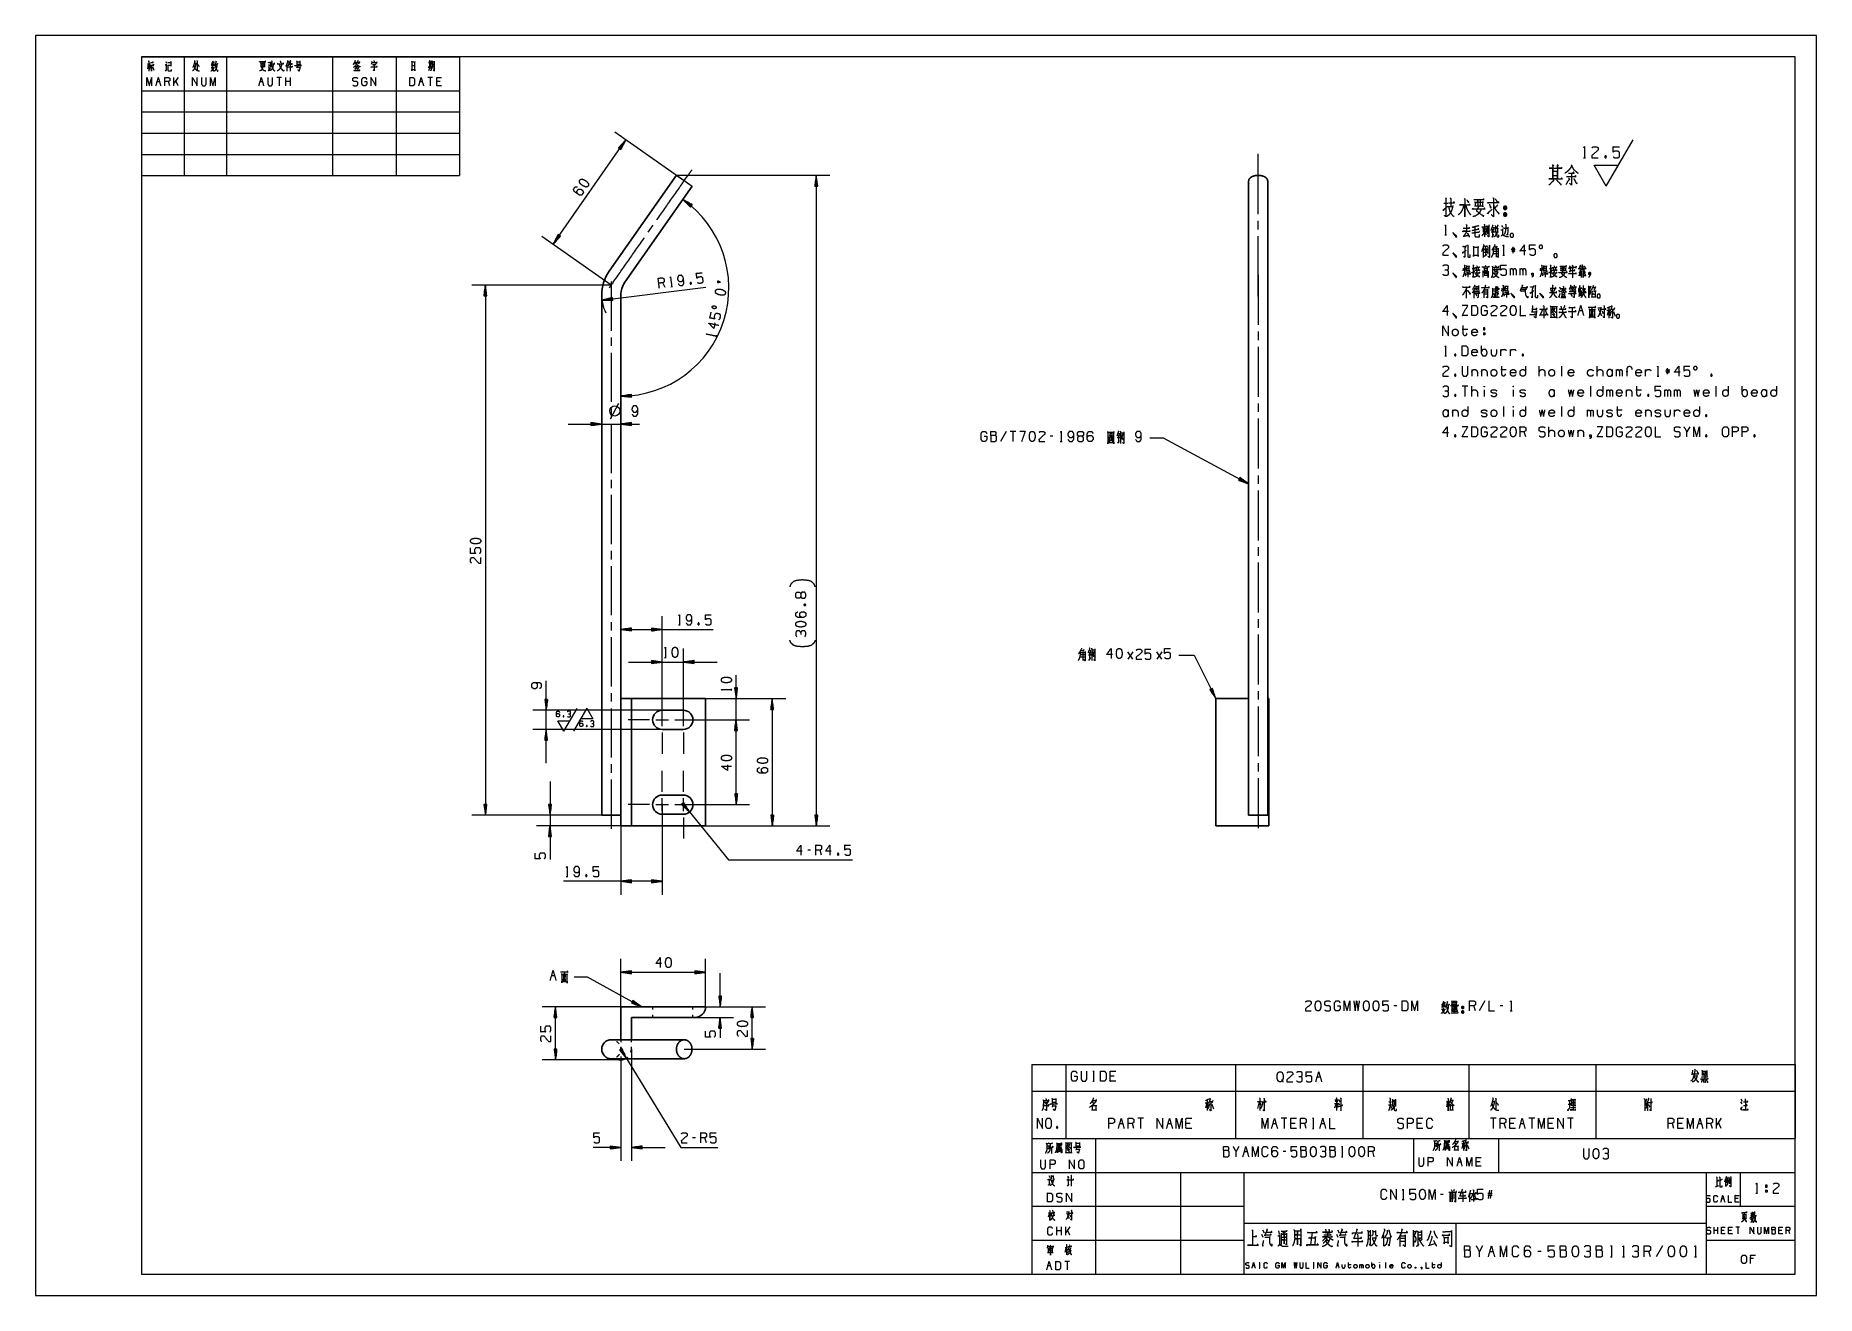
# Paper-space layout 'SHT2' of a CAD drawing. Header units: millimetres. Extents: x 0 to 420, y 0 to 297.
import ezdxf

# ---------------------------------------------------------------- set-up
doc = ezdxf.new("R2010")
doc.units = ezdxf.units.MM
doc.layers.add('101', color=7, linetype='Continuous', true_color=0xffffff)

psp = doc.layouts.new('SHT2')

# ---------------------------------------------------------------- linework, layer by layer
at = {"layer": '101', "color": 133, "linetype": 'Continuous', "lineweight": 18}
for p, q in [((0, 297), (0, 0)), ((420, 297), (0, 297)), ((420, 0), (420, 297)), ((25, 292), (100, 292)), ((415, 292), (25, 292)), ((25, 292), (100, 292)), ((25, 292), (100, 292)), ((25, 292), (25, 267)), ((25, 292), (25, 5)), ((35, 292), (35, 264)), ((45, 292), (45, 264)), ((70, 292), (70, 264)), ((85, 292), (85, 264)), ((100, 292), (100, 264)), ((415, 5), (415, 292)), ((25, 284), (100, 284)), ((25, 279), (100, 279)), ((25, 274), (100, 274)), ((25, 269), (100, 269)), ((25, 264), (100, 264)), ((235, 37), (415, 37)), ((235, 37), (235, 5)), ((250, 37), (250, 5)), ((325, 37), (325, 29)), ((345, 37), (345, 29)), ((235, 29), (415, 29)), ((270, 29), (270, 5)), ((285, 29), (285, 5)), ((394, 29), (394, 5)), ((402, 29), (402, 21)), ((235, 21), (285, 21)), ((394, 21), (415, 21)), ((285, 17), (394, 17)), ((335, 17), (335, 5)), ((235, 13), (285, 13)), ((394, 13), (415, 13)), ((25, 5), (415, 5)), ((235, 5), (415, 5)), ((0, 0), (420, 0))]:
    psp.add_line(p, q, dxfattribs=at)
at = {"layer": '101', "color": 72, "linetype": 'Continuous', "lineweight": 18}
for p, q in [((26.57, 290.3), (26.35, 289.18)), ((26.36, 290.36), (26.98, 290.36)), ((26.69, 290.14), (26.91, 289.66)), ((30.74, 290.88), (30.87, 290.49)), ((31.13, 290.07), (31.22, 289.97)), ((37.42, 290.41), (37.77, 290.41)), ((41.69, 290.2), (41.43, 289.78)), ((41.53, 290.78), (41.66, 290.49)), ((41.88, 290.18), (42.11, 289.91)), ((42.14, 290.82), (41.95, 290.49)), ((53.11, 290.49), (53.99, 290.49)), ((53.11, 290.14), (53.98, 290.14)), ((54.01, 290.63), (54.01, 289.56)), ((55, 290.16), (55, 288.89)), ((55.02, 290.01), (55.35, 290.01)), ((55.4, 290.82), (55.37, 289.89)), ((59.27, 290.28), (59.27, 288.65)), ((61.56, 290.86), (62.32, 290.86)), ((61.56, 290.28), (62.32, 290.28)), ((61.73, 289.91), (61.56, 289.33)), ((62.33, 291.05), (62.33, 290.09)), ((76.04, 290.67), (76.21, 290.34)), ((92.86, 289.95), (93.25, 289.95)), ((93.22, 291.13), (93.33, 290.98)), ((27.11, 289.78), (26.88, 288.91)), ((27.56, 289.76), (27.87, 288.87)), ((28.66, 286.17), (29.22, 286.17)), ((30.65, 288.62), (30.93, 289.08)), ((31.62, 285.18), (31.34, 286.17)), ((32.63, 285.18), (32.63, 287.14)), ((33.59, 287.14), (32.63, 285.78)), ((33.59, 285.18), (33.04, 286.36)), ((41.4, 289.47), (42.16, 289.47)), ((52.94, 286.17), (53.49, 286.17)), ((53.1, 289.76), (53.98, 289.76)), ((58.02, 287.14), (56.9, 287.14)), ((57.46, 287.14), (57.46, 285.18)), ((59.02, 285.18), (59.02, 287.14)), ((60.14, 286.17), (59.02, 286.17)), ((60.14, 285.18), (60.14, 287.14)), ((61.6, 289.56), (62.33, 289.56)), ((75.31, 289.52), (75.48, 289.02)), ((75.35, 289.72), (76.07, 289.72)), ((75.6, 289.62), (75.76, 289.2)), ((76.13, 289.56), (75.92, 288.89)), ((90.65, 286.17), (91.2, 286.17)), ((93.6, 287.14), (92.49, 287.14)), ((92.92, 289.33), (92.65, 288.71)), ((93.05, 287.14), (93.05, 285.18)), ((93.18, 289.37), (93.28, 289.04)), ((93.75, 288.94), (94, 288.69)), ((95.45, 286.17), (94.61, 286.17)), ((332.13, 257.48), (333.04, 257.48)), ((333.04, 256.69), (334.18, 256.69)), ((342.37, 252.14), (342.51, 251.99)), ((342.42, 252.04), (342.42, 250.17)), ((342.71, 252.49), (342.85, 252.34)), ((345.74, 252.27), (345.95, 251.87)), ((332.35, 250.04), (332.77, 250.04)), ((341.42, 251.44), (342.09, 251.47)), ((341.77, 250.82), (342.09, 250.04)), ((345.6, 251.19), (345.92, 251.19)), ((341.42, 246.88), (341.42, 244.7)), ((341.61, 244.98), (342.27, 245.4)), ((341.98, 246.5), (341.98, 245.23)), ((342.11, 246.93), (342.28, 246.43)), ((342.74, 247.6), (342.99, 247.53)), ((343.82, 245.65), (344.93, 245.65)), ((343.85, 246.2), (344.95, 246.2)), ((343.96, 247.18), (344.65, 247.18)), ((344.74, 247.38), (344.4, 246.9)), ((346.01, 245.28), (346.43, 245.28)), ((348.99, 246.48), (347.98, 246.48)), ((348.16, 246.95), (348.83, 246)), ((348.81, 246.95), (348.16, 246)), ((348.48, 245.75), (348.48, 247.18)), ((339.67, 242.22), (339.81, 241.79)), ((339.85, 242.84), (340.01, 242.49)), ((340.31, 242.24), (340.17, 241.74)), ((341.36, 241.32), (342.6, 241.32)), ((341.61, 241.64), (342.41, 241.64)), ((341.66, 242.07), (342.37, 242.07)), ((341.74, 240.97), (342.28, 240.97)), ((341.74, 240.49), (342.28, 240.49)), ((341.86, 242.92), (342, 242.57)), ((342.32, 241.17), (342.32, 240.39)), ((342.37, 242.24), (342.37, 241.47)), ((343.8, 241.09), (344.81, 241.09)), ((344.22, 242.84), (344.45, 242.49)), ((347.82, 240.52), (347.82, 242.09)), ((350.1, 240.52), (350.1, 242.09)), ((357.88, 242.22), (358.02, 241.79)), ((358.06, 242.84), (358.22, 242.49)), ((358.52, 242.24), (358.38, 241.74)), ((362.37, 242.94), (362.52, 242.57)), ((363.32, 242.62), (363.16, 242.12)), ((148.45, 237.6), (147.97, 238.75)), ((149.83, 237.78), (150.25, 237.83)), ((154.41, 238.82), (154.63, 238.42)), ((337.38, 237.18), (337.38, 235.13)), ((337.64, 237), (338.31, 236.13)), ((338.37, 236.3), (338.3, 235.93)), ((339.18, 236.88), (339.18, 235.13)), ((339.71, 237.88), (340.29, 237.88)), ((339.71, 237.45), (340.29, 237.45)), ((339.71, 237.03), (340.29, 237.03)), ((340.25, 235.18), (340.06, 235.4)), ((340.25, 236.68), (340.25, 235.23)), ((340.29, 238.08), (340.29, 236.88)), ((341.68, 236.63), (342.35, 236.63)), ((341.7, 236.1), (342.37, 236.1)), ((362.06, 237.6), (362.17, 237.3)), ((362.44, 237.3), (362.44, 236.68)), ((362.93, 237.6), (363.09, 237.28)), ((367.55, 236.08), (367.89, 236.08)), ((355.59, 233.34), (355.77, 233.19)), ((355.68, 233.24), (355.68, 230.37)), ((364.09, 232.19), (364.77, 232.19)), ((368.49, 232.84), (369.16, 232.84)), ((370.61, 232.27), (371.37, 232.27)), ((370.94, 232.22), (370.68, 230.99)), ((371.08, 232.94), (371.08, 230.42)), ((371.12, 232.04), (371.33, 231.57)), ((371.59, 231.99), (371.28, 230.87)), ((371.51, 232.54), (372.28, 232.54)), ((371.52, 232.04), (371.67, 231.82)), ((372.11, 231.94), (372.51, 230.84)), ((372.36, 232.84), (372.18, 232.22)), ((336.44, 227.8), (337.77, 227.8)), ((341.49, 226.95), (341.49, 226.48)), ((341.49, 226.95), (341.82, 226.95)), ((160.52, 225.97), (160.61, 226.38)), ((340.99, 222.09), (340.99, 223.84)), ((345.55, 221.47), (345.55, 223.04)), ((347.82, 221.47), (347.82, 223.04)), ((332.35, 221.47), (332.77, 221.47)), ((334.75, 221.92), (334.91, 221.49)), ((350.68, 221.92), (350.84, 221.49)), ((354.65, 216.7), (354.65, 219.08)), ((359.88, 219.1), (359.88, 216.7)), ((368.31, 216.7), (368.31, 219.08)), ((384.9, 217.18), (384.9, 218.6)), ((334.75, 217.15), (334.91, 216.73)), ((337.78, 214.32), (336.44, 214.32)), ((337.11, 214.32), (337.11, 211.94)), ((338.72, 218.28), (338.72, 216.7)), ((338.72, 211.94), (338.72, 214.32)), ((340.99, 218.28), (340.99, 216.7)), ((345.55, 218.28), (346.87, 218.28)), ((366.71, 214.34), (366.71, 211.94)), ((371.91, 216.7), (371.91, 218.28)), ((372.86, 216.7), (372.86, 218.28)), ((375.56, 217.75), (375.14, 217.75)), ((379.69, 216.7), (379.69, 218.28)), ((382.43, 216.7), (382.85, 216.7)), ((385.41, 217.9), (384.41, 217.9)), ((385.24, 218.38), (384.58, 217.43)), ((384.58, 218.38), (385.25, 217.43)), ((395.15, 217.15), (395.31, 216.73)), ((396.3, 214.34), (396.3, 211.94)), ((402.46, 212.57), (402.46, 214.32)), ((135.58, 206.67), (137.58, 210.32)), ((334.75, 212.39), (334.91, 211.97)), ((341.66, 213.52), (341.66, 211.94)), ((348.49, 213.52), (348.49, 211.94)), ((358.25, 211.94), (358.25, 213.52)), ((370.59, 211.94), (370.59, 213.52)), ((375.14, 213.52), (375.14, 211.94)), ((377.42, 213.52), (378.74, 213.52)), ((380.28, 212.39), (380.44, 211.97)), ((384.25, 211.94), (384.25, 213.52)), ((386.52, 211.94), (386.52, 213.52)), ((408.34, 211.94), (408.34, 213.52)), ((333.21, 207.18), (333.21, 208.75)), ((334.16, 208.75), (334.16, 207.18)), ((346.22, 209.58), (346.22, 207.18)), ((348.49, 208.75), (348.49, 207.18)), ((359.88, 209.58), (359.88, 207.18)), ((366.03, 207.18), (366.03, 208.75)), ((372.86, 208.75), (374.19, 208.75)), ((379.69, 208.75), (379.69, 207.18)), ((386.52, 207.18), (386.52, 208.75)), ((393.94, 207.63), (394.09, 207.2)), ((334.75, 202.87), (334.91, 202.44)), ((351.44, 202.42), (351.11, 203.62)), ((356.93, 202.42), (356.93, 204.79)), ((363.76, 203.99), (363.76, 202.42)), ((390.14, 204.79), (389.47, 203.62)), ((393.94, 202.87), (394.09, 202.44)), ((405.32, 202.87), (405.48, 202.44)), ((181.2, 162.71), (181.63, 162.87)), ((151.61, 158.08), (152.04, 158.08)), ((156.29, 158.53), (156.45, 158.11)), ((246.49, 152.05), (247.18, 152.05)), ((247.27, 152.25), (246.94, 151.77)), ((248.49, 152.05), (248.91, 152.05)), ((248.58, 151.55), (248.58, 149.8)), ((249.65, 151.9), (249.25, 150.62)), ((258.81, 150), (257.61, 151.7)), ((258.81, 151.7), (257.61, 150)), ((265.64, 150), (264.44, 151.7)), ((265.64, 151.7), (264.44, 150)), ((148.33, 150.41), (148.75, 150.41)), ((246.35, 150.52), (247.47, 150.52)), ((246.39, 151.07), (247.48, 151.07)), ((248.43, 149.7), (248.84, 150.4)), ((164.1, 142.61), (164.1, 143.03)), ((182.77, 104.99), (182.1, 104.99)), ((185.39, 103.79), (185.05, 104.99)), ((189.18, 104.24), (189.34, 103.82)), ((125.13, 98.72), (125.55, 98.72)), ((129.8, 99.17), (129.96, 98.74)), ((121.72, 75.44), (122.39, 75.44)), ((321.02, 68.26), (320.35, 68.26)), ((331.57, 67.49), (332.49, 67.49)), ((331.92, 68.36), (331.6, 67.86)), ((331.73, 69.06), (331.89, 68.71)), ((332.15, 68.34), (332.44, 68.01)), ((332.47, 69.11), (332.24, 68.71)), ((339.57, 67.06), (339.23, 68.26)), ((341.84, 69.44), (340.5, 67.06)), ((346.06, 68.26), (345.39, 68.26)), ((347.79, 67.06), (348.21, 67.06)), ((235, 54.46), (235, 48.11)), ((235, 54.46), (243, 54.46)), ((243, 54.46), (243, 48.11)), ((243, 54.46), (283, 54.46)), ((249.35, 52.85), (249.68, 52.85)), ((249.35, 50.48), (249.68, 50.48)), ((249.52, 52.85), (249.52, 50.48)), ((254.41, 51.68), (253.41, 51.68)), ((283, 54.46), (283, 48.11)), ((283, 54.46), (313, 54.46)), ((302.3, 51.56), (302.97, 51.56)), ((313, 54.46), (338, 54.46)), ((313, 54.46), (313, 48.11)), ((338, 54.46), (368, 54.46)), ((338, 54.46), (338, 48.11)), ((368, 54.46), (415, 54.46)), ((368, 54.46), (368, 48.11)), ((391.15, 51.76), (391.82, 51.76)), ((393.09, 52.88), (394.19, 52.88)), ((393.11, 51.98), (394.19, 51.98)), ((393.18, 52.61), (393.38, 52.18)), ((393.66, 52.78), (393.66, 51.03)), ((394.01, 52.61), (393.84, 52.18)), ((394.19, 53.01), (394.19, 51.78)), ((415, 54.46), (415, 48.11)), ((235, 48.11), (243, 48.11)), ((235, 48.11), (235, 37)), ((239.76, 46.22), (240.58, 46.22)), ((240.59, 46.45), (240.59, 45.3)), ((243, 48.11), (283, 48.11)), ((243, 48.11), (243, 37)), ((283, 48.11), (313, 48.11)), ((283, 48.11), (283, 37)), ((307.33, 46.2), (307.61, 45.62)), ((313, 48.11), (338, 48.11)), ((313, 48.11), (313, 37)), ((320.7, 46.25), (320.7, 44.55)), ((338, 48.11), (338, 37)), ((338, 48.11), (368, 48.11)), ((368, 48.11), (368, 37)), ((368, 48.11), (415, 48.11)), ((380.84, 46.45), (381.02, 46.3)), ((402.21, 46.3), (402.51, 45.75)), ((415, 48.11), (415, 37)), ((239.76, 45.53), (240.58, 45.53)), ((239.95, 45.08), (239.76, 44.38)), ((239.81, 44.65), (240.59, 44.65)), ((249.23, 45.65), (249.55, 45.17)), ((275.88, 45.4), (276.64, 45.4)), ((276.21, 45.35), (275.95, 44.13)), ((276.35, 46.08), (276.35, 43.55)), ((276.39, 45.17), (276.6, 44.7)), ((276.87, 45.12), (276.55, 44)), ((276.78, 45.68), (277.56, 45.68)), ((276.8, 45.17), (276.94, 44.95)), ((277.38, 45.08), (277.79, 43.98)), ((277.63, 45.98), (277.45, 45.35)), ((288.6, 45.62), (288.21, 44.08)), ((288.74, 45.35), (289.04, 44.9)), ((306.72, 45.25), (306.32, 44.17)), ((306.37, 45.25), (307.18, 45.25)), ((306.49, 46.18), (306.62, 45.6)), ((306.87, 45.25), (307.18, 44.77)), ((307.15, 46.18), (306.94, 45.53)), ((307.31, 45.37), (307.52, 44.92)), ((319.06, 44.95), (319.87, 44.95)), ((319.15, 45.65), (319.82, 45.65)), ((320.1, 46.03), (320.7, 46.03)), ((333.02, 45.6), (332.74, 44.45)), ((343.6, 45.68), (344.03, 45.68)), ((361.81, 45.95), (361.81, 44.13)), ((362.25, 45.48), (363.03, 45.48)), ((379.52, 46.1), (379.87, 46.1)), ((380.17, 45.6), (380.17, 43.53)), ((402.12, 45.6), (402.42, 45.12)), ((240.85, 39.81), (240.99, 39.39)), ((255.72, 40.56), (256.39, 40.56)), ((259, 39.36), (258.67, 40.56)), ((261.28, 41.74), (259.94, 41.74)), ((260.61, 41.74), (260.61, 39.36)), ((267.1, 40.56), (267.77, 40.56)), ((272.33, 40.56), (271.32, 40.56)), ((291.86, 40.56), (292.53, 40.56)), ((295.14, 41.74), (293.8, 41.74)), ((294.47, 41.74), (294.47, 39.36)), ((297.08, 40.56), (296.08, 40.56)), ((299.7, 39.36), (299.36, 40.56)), ((301.12, 41.74), (301.46, 41.74)), ((301.12, 39.36), (301.46, 39.36)), ((301.3, 41.74), (301.3, 39.36)), ((303.24, 40.56), (303.91, 40.56)), ((326.85, 40.56), (325.84, 40.56)), ((344.45, 41.74), (343.11, 41.74)), ((343.78, 41.74), (343.78, 39.36)), ((346.73, 39.36), (346.39, 40.56)), ((348.67, 40.56), (347.66, 40.56)), ((350.27, 40.56), (350.94, 40.56)), ((353.56, 41.74), (352.21, 41.74)), ((352.88, 41.74), (352.88, 39.36)), ((357.77, 40.56), (356.76, 40.56)), ((362.66, 41.74), (361.32, 41.74)), ((361.99, 41.74), (361.99, 39.36)), ((386.37, 39.36), (386.04, 40.56)), ((388.31, 40.56), (387.31, 40.56)), ((392.19, 40.56), (392.87, 40.56)), ((395.48, 39.36), (395.14, 40.56)), ((397.58, 41.74), (396.41, 40.09)), ((396.41, 39.36), (396.41, 41.74)), ((397.58, 39.36), (396.91, 40.79)), ((155.6, 37.17), (154.92, 37.17)), ((158.21, 35.97), (157.87, 37.17)), ((235, 37), (243, 37)), ((239.6, 34.98), (239.6, 33.48)), ((241.88, 35.33), (240.99, 35.18)), ((241.5, 34.36), (241.5, 34.34)), ((243, 37), (283, 37)), ((245.34, 35.89), (246.15, 35.89)), ((245.34, 35.27), (246.15, 35.27)), ((245.53, 34.87), (245.34, 34.25)), ((245.39, 34.49), (246.17, 34.49)), ((246.17, 36.08), (246.17, 35.07)), ((283, 37), (313, 37)), ((283.82, 35.08), (283.15, 33.9)), ((285.09, 33.9), (285.76, 33.9)), ((294.87, 33.9), (294.2, 33.9)), ((308.02, 35.08), (308.35, 35.08)), ((308.19, 35.08), (308.19, 32.7)), ((313, 37), (338, 37)), ((315.69, 32.7), (315.36, 33.9)), ((331.03, 35.6), (331.03, 34.1)), ((333.31, 35.95), (332.42, 35.8)), ((332.93, 34.98), (332.93, 34.96)), ((334.68, 36), (334.96, 35.58)), ((336.35, 35.78), (337.02, 35.78)), ((336.64, 35.73), (336.41, 34.65)), ((336.77, 36.37), (336.77, 34.14)), ((336.8, 35.58), (336.99, 35.16)), ((337.22, 35.53), (336.94, 34.54)), ((337.14, 36.02), (337.83, 36.02)), ((337.16, 35.58), (337.28, 35.38)), ((337.67, 35.49), (338.03, 34.52)), ((337.89, 36.28), (337.74, 35.73)), ((338, 37), (368, 37)), ((368, 37), (415, 37)), ((308.02, 32.7), (308.35, 32.7)), ((335.55, 31.5), (336.14, 31.5)), ((340.67, 31.5), (339.78, 31.5)), ((238.96, 28.27), (239.21, 27.76)), ((243.36, 25.73), (243.73, 26.24)), ((396.22, 25.75), (396.34, 25.56)), ((396.3, 25.58), (397.03, 25.93)), ((396.41, 27.94), (396.56, 27.79)), ((396.49, 27.84), (396.49, 25.66)), ((397.09, 27.92), (397.25, 27.79)), ((397.7, 27.36), (397.19, 26.95)), ((397.66, 27.48), (397.72, 27.26)), ((398.55, 27.36), (398.55, 25.64)), ((398.8, 26.82), (399.09, 26.45)), ((322.34, 22.62), (322.76, 22.62)), ((331.99, 23.82), (331.32, 23.82)), ((333.84, 24.95), (334.09, 24.5)), ((333.93, 22.32), (334.11, 22.05)), ((334.6, 24.95), (334.39, 24.5)), ((337.44, 22.87), (337.36, 23.05)), ((338.18, 23.9), (338.18, 22.05)), ((339.44, 22.82), (339.35, 22.62)), ((343.53, 24.05), (342.52, 24.05)), ((343.53, 23.57), (342.52, 23.57)), ((342.68, 22.85), (343.02, 24.77)), ((343.37, 24.77), (343.04, 22.85)), ((397.7, 22.8), (398.15, 22.8)), ((401.54, 22.8), (400.87, 22.8)), ((405.71, 24.07), (406.13, 24.07)), ((408.02, 24.8), (408.36, 24.8)), ((408.02, 24.8), (408.02, 24.32)), ((239.16, 19.37), (238.78, 18.44)), ((239.24, 19.19), (239.41, 18.9)), ((239.81, 20.05), (239.95, 19.58)), ((243.1, 19.66), (243.66, 19.66)), ((404.44, 18.87), (405.23, 19.04)), ((405.35, 18.81), (405.89, 18.93)), ((240.83, 14.19), (240.83, 16.15)), ((241.94, 15.18), (240.83, 15.18)), ((241.94, 14.19), (241.94, 16.15)), ((243.92, 16.15), (242.95, 14.79)), ((242.95, 14.19), (242.95, 16.15)), ((243.92, 14.19), (243.36, 15.37)), ((289.16, 14.45), (289.45, 13.76)), ((289.4, 15.49), (289.74, 14.73)), ((293.11, 15.25), (293.33, 14.42)), ((301.06, 14.83), (300.72, 11.9)), ((304.37, 12.94), (305.08, 12.94)), ((306.84, 14.45), (307.13, 13.76)), ((307.08, 15.49), (307.42, 14.73)), ((313.01, 12.66), (312.88, 12.9)), ((314.27, 15.08), (314.84, 15.08)), ((314.27, 14.18), (314.79, 14.18)), ((314.27, 13.32), (314.79, 13.32)), ((315.23, 13.59), (316.03, 13.59)), ((315.42, 15.08), (316.01, 15.08)), ((317.91, 14.25), (317.91, 11.59)), ((318.47, 13.59), (319.44, 13.59)), ((321.93, 13.52), (322.86, 13.52)), ((321.96, 12.8), (322.88, 12.8)), ((326.03, 14.28), (326.95, 14.28)), ((395.9, 14.49), (395.9, 16.06)), ((396.79, 15.29), (395.9, 15.29)), ((396.79, 14.49), (396.79, 16.06)), ((398.27, 15.29), (397.6, 15.29)), ((399.96, 15.29), (399.3, 15.29)), ((401.88, 16.06), (400.99, 16.06)), ((401.44, 16.06), (401.44, 14.49)), ((411.85, 15.29), (411.18, 15.29)), ((413.77, 14.49), (413.54, 15.29)), ((239.25, 11.91), (239.35, 11.64)), ((239.31, 11.41), (239.39, 11.35)), ((243.08, 11.25), (242.76, 10.09)), ((242.83, 11.27), (243.37, 11.27)), ((243.17, 11.06), (243.39, 10.56)), ((243.42, 10.83), (243.94, 10.83)), ((243.8, 11.41), (243.55, 10.81)), ((243.78, 11.97), (243.97, 11.56)), ((298.47, 11.63), (298.06, 12)), ((328.52, 11.76), (330.12, 12.25)), ((341.29, 11.67), (340.54, 10.37)), ((343, 10.37), (343.74, 10.37)), ((355.06, 10.37), (354.32, 10.37)), ((371.46, 11.67), (371.83, 11.67)), ((371.46, 9.05), (371.83, 9.05)), ((371.66, 11.67), (371.66, 9.05)), ((374.25, 9.05), (374.72, 9.05)), ((380.89, 9.05), (380.52, 10.37)), ((383.72, 11.67), (382.23, 9.05)), ((391.23, 9.05), (391.69, 9.05)), ((405.19, 8.7), (404.5, 8.7)), ((238.77, 7.04), (239.32, 7.04)), ((243.84, 8.01), (242.73, 8.01)), ((243.29, 8.01), (243.29, 6.04)), ((287.07, 7.08), (287.45, 7.08)), ((288.58, 7.73), (288.76, 7.73)), ((288.58, 6.42), (288.76, 6.42)), ((288.67, 7.73), (288.67, 6.42)), ((301.31, 7.73), (301.49, 7.73)), ((301.31, 6.42), (301.49, 6.42)), ((301.4, 7.73), (301.4, 6.42)), ((306.88, 7.08), (307.25, 7.08)), ((309.52, 7.29), (310.25, 7.29)), ((312.35, 6.42), (312.35, 7.29)), ((315.18, 6.76), (315.18, 7.73)), ((316.96, 7.29), (316.96, 6.42)), ((318.38, 7.74), (318.38, 6.42)), ((329.32, 7.29), (330.05, 7.29))]:
    psp.add_line(p, q, dxfattribs=at)
at = {"layer": '101', "color": 22, "linetype": 'Continuous', "lineweight": 18}
for p, q in [((152.98, 262.78), (136.63, 274.22)), ((122.03, 247.83), (139.23, 272.4)), ((139.23, 272.4), (137.5, 270.51)), ((137.5, 270.51), (137.52, 270.54)), ((137.5, 270.51), (137.52, 270.54)), ((137.5, 270.51), (138.05, 270.13)), ((137.55, 270.48), (137.79, 270.82)), ((137.59, 270.45), (138.05, 271.11)), ((137.63, 270.42), (138.31, 271.4)), ((137.67, 270.39), (138.58, 271.68)), ((137.71, 270.36), (138.84, 271.97)), ((137.75, 270.33), (139.1, 272.26)), ((137.8, 270.31), (139.14, 272.23)), ((137.84, 270.28), (138.96, 271.88)), ((137.88, 270.25), (138.78, 271.54)), ((137.92, 270.22), (138.6, 271.19)), ((137.96, 270.19), (138.42, 270.85)), ((138, 270.16), (138.24, 270.5)), ((138.05, 270.13), (139.23, 272.4)), ((138.05, 270.13), (138.06, 270.16)), ((138.05, 270.13), (138.06, 270.16)), ((151.13, 264.07), (187.31, 264.07)), ((184.13, 264.07), (183.8, 261.53)), ((183.8, 261.53), (183.8, 261.56)), ((183.8, 261.53), (183.8, 261.56)), ((183.8, 261.53), (184.47, 261.53)), ((183.85, 261.53), (183.85, 261.95)), ((183.9, 261.53), (183.9, 262.33)), ((183.95, 261.53), (183.95, 262.72)), ((184, 261.53), (184, 263.1)), ((184.06, 261.53), (184.06, 263.49)), ((184.11, 261.53), (184.11, 263.87)), ((184.47, 261.53), (184.13, 264.07)), ((184.13, 264.07), (184.13, 110.69)), ((184.16, 261.53), (184.16, 263.87)), ((184.21, 261.53), (184.21, 263.49)), ((184.26, 261.53), (184.26, 263.1)), ((184.31, 261.53), (184.31, 262.72)), ((184.36, 261.53), (184.36, 262.33)), ((184.41, 261.53), (184.41, 261.95)), ((184.46, 261.53), (184.46, 261.56)), ((184.46, 261.53), (184.46, 261.56)), ((152.64, 258.37), (154.48, 256.59)), ((154.88, 257.13), (152.64, 258.37)), ((154.67, 256.84), (152.78, 258.23)), ((154.7, 256.88), (152.81, 258.27)), ((154.64, 256.8), (153.06, 257.96)), ((154.73, 256.92), (153.15, 258.09)), ((154.61, 256.76), (153.34, 257.69)), ((154.76, 256.96), (153.49, 257.9)), ((154.57, 256.72), (153.62, 257.42)), ((154.79, 257), (153.83, 257.71)), ((154.54, 256.68), (153.9, 257.15)), ((154.82, 257.04), (154.17, 257.52)), ((154.51, 256.64), (154.18, 256.88)), ((154.48, 256.59), (154.46, 256.61)), ((154.48, 256.59), (154.46, 256.61)), ((154.48, 256.59), (154.88, 257.13)), ((154.85, 257.09), (154.51, 257.33)), ((154.88, 257.13), (154.85, 257.15)), ((154.88, 257.13), (154.85, 257.15)), ((135.77, 238.2), (119.42, 249.65)), ((123.21, 250.1), (122.03, 247.83)), ((122.03, 247.83), (123.76, 249.72)), ((123.46, 249.92), (122.11, 248)), ((123.5, 249.89), (122.16, 247.97)), ((123.42, 249.95), (122.29, 248.34)), ((123.54, 249.86), (122.42, 248.26)), ((123.38, 249.98), (122.47, 248.69)), ((123.34, 250.01), (122.65, 249.03)), ((123.59, 249.83), (122.68, 248.54)), ((123.29, 250.04), (122.83, 249.38)), ((123.63, 249.81), (122.95, 248.83)), ((123.25, 250.07), (123.01, 249.73)), ((123.21, 250.1), (123.19, 250.07)), ((123.21, 250.1), (123.19, 250.07)), ((123.76, 249.72), (123.21, 250.1)), ((123.67, 249.78), (123.21, 249.12)), ((123.71, 249.75), (123.47, 249.4)), ((123.75, 249.72), (123.73, 249.69)), ((123.75, 249.72), (123.73, 249.69)), ((135.77, 238.2), (102.9, 238.2)), ((106.07, 238.2), (105.74, 235.66)), ((105.74, 235.66), (105.74, 235.69)), ((105.74, 235.66), (105.74, 235.69)), ((105.74, 235.66), (106.41, 235.66)), ((105.79, 235.66), (105.79, 236.08)), ((105.84, 235.66), (105.84, 236.47)), ((105.89, 235.66), (105.89, 236.85)), ((105.95, 235.66), (105.95, 237.24)), ((106, 235.66), (106, 237.62)), ((106.05, 235.66), (106.05, 238.01)), ((106.07, 238.2), (106.07, 113.2)), ((106.41, 235.66), (106.07, 238.2)), ((106.1, 235.66), (106.1, 238.01)), ((106.15, 235.66), (106.15, 237.62)), ((106.2, 235.66), (106.2, 237.24)), ((106.25, 235.66), (106.25, 236.85)), ((106.3, 235.66), (106.3, 236.47)), ((106.35, 235.66), (106.35, 236.08)), ((106.4, 235.66), (106.4, 235.69)), ((106.4, 235.66), (106.4, 235.69)), ((133.6, 234.6), (158.06, 237.73)), ((136.08, 235.25), (133.6, 234.6)), ((136.08, 235.25), (136.04, 235.25)), ((136.08, 235.25), (136.04, 235.25)), ((136.16, 234.59), (136.08, 235.25)), ((133.6, 234.6), (136.16, 234.59)), ((136.11, 234.95), (133.79, 234.65)), ((136.12, 234.9), (133.79, 234.6)), ((136.11, 235), (134.16, 234.75)), ((136.13, 234.85), (134.18, 234.6)), ((136.1, 235.05), (134.54, 234.85)), ((136.13, 234.8), (134.57, 234.6)), ((136.1, 235.1), (134.92, 234.95)), ((136.14, 234.75), (134.96, 234.6)), ((136.09, 235.15), (135.29, 235.05)), ((136.15, 234.7), (135.35, 234.59)), ((136.08, 235.2), (135.67, 235.15)), ((136.15, 234.65), (135.74, 234.59)), ((136.16, 234.59), (136.13, 234.59)), ((136.16, 234.59), (136.13, 234.59)), ((140.55, 212.41), (138.02, 212.01)), ((138.02, 212.01), (140.57, 211.74)), ((140.56, 212.1), (138.21, 212.04)), ((140.56, 212.05), (138.21, 211.99)), ((140.56, 212.15), (138.6, 212.1)), ((140.56, 212), (138.6, 211.95)), ((140.56, 212.2), (138.98, 212.16)), ((140.56, 211.94), (138.99, 211.91)), ((140.55, 212.25), (139.37, 212.22)), ((140.56, 211.89), (139.37, 211.86)), ((140.55, 212.3), (139.75, 212.28)), ((140.56, 211.84), (139.76, 211.82)), ((140.55, 212.35), (140.13, 212.34)), ((140.57, 211.79), (140.15, 211.78)), ((140.55, 212.4), (140.52, 212.4)), ((140.55, 212.4), (140.52, 212.4)), ((140.57, 211.74), (140.54, 211.74)), ((140.57, 211.74), (140.54, 211.74)), ((140.57, 211.74), (140.55, 212.41)), ((125.58, 205.42), (142.45, 205.42)), ((133.52, 205.42), (130.98, 205.76)), ((130.98, 205.76), (130.98, 205.09)), ((130.98, 205.75), (131.01, 205.75)), ((130.98, 205.75), (131.01, 205.75)), ((130.98, 205.7), (131.4, 205.7)), ((130.98, 205.65), (131.78, 205.65)), ((130.98, 205.6), (132.17, 205.6)), ((130.98, 205.55), (132.55, 205.55)), ((130.98, 205.5), (132.94, 205.5)), ((130.98, 205.45), (133.33, 205.45)), ((130.98, 205.09), (133.52, 205.42)), ((130.98, 205.4), (133.33, 205.4)), ((130.98, 205.35), (132.94, 205.35)), ((130.98, 205.3), (132.55, 205.3)), ((130.98, 205.25), (132.17, 205.25)), ((130.98, 205.2), (131.78, 205.2)), ((130.98, 205.14), (131.4, 205.14)), ((130.98, 205.09), (131.01, 205.09)), ((130.98, 205.09), (131.01, 205.09)), ((140.56, 205.76), (138.02, 205.42)), ((138.02, 205.42), (140.56, 205.09)), ((140.56, 205.45), (138.21, 205.45)), ((140.56, 205.4), (138.21, 205.4)), ((140.56, 205.5), (138.6, 205.5)), ((140.56, 205.35), (138.6, 205.35)), ((140.56, 205.55), (138.98, 205.55)), ((140.56, 205.3), (138.98, 205.3)), ((140.56, 205.6), (139.37, 205.6)), ((140.56, 205.25), (139.37, 205.25)), ((140.56, 205.65), (139.76, 205.65)), ((140.56, 205.2), (139.76, 205.2)), ((140.56, 205.7), (140.14, 205.7)), ((140.56, 205.14), (140.14, 205.14)), ((140.56, 205.75), (140.53, 205.75)), ((140.56, 205.75), (140.53, 205.75)), ((140.56, 205.09), (140.53, 205.09)), ((140.56, 205.09), (140.53, 205.09)), ((140.56, 205.09), (140.56, 205.76)), ((147.77, 135.69), (147.77, 160.17)), ((140.56, 157.33), (138.02, 156.99)), ((138.02, 156.99), (140.56, 156.66)), ((138.02, 156.99), (159.77, 156.99)), ((140.56, 157.02), (138.21, 157.02)), ((140.56, 156.97), (138.21, 156.97)), ((140.56, 157.07), (138.6, 157.07)), ((140.56, 156.92), (138.6, 156.92)), ((140.56, 157.12), (138.98, 157.12)), ((140.56, 156.87), (138.98, 156.87)), ((140.56, 157.17), (139.37, 157.17)), ((140.56, 156.81), (139.37, 156.81)), ((140.56, 157.22), (139.76, 157.22)), ((140.56, 156.76), (139.76, 156.76)), ((140.56, 157.27), (140.14, 157.27)), ((140.56, 156.71), (140.14, 156.71)), ((140.56, 157.32), (140.53, 157.32)), ((140.56, 157.32), (140.53, 157.32)), ((140.56, 156.66), (140.53, 156.66)), ((140.56, 156.66), (140.53, 156.66)), ((140.56, 156.66), (140.56, 157.33)), ((145.23, 157.33), (145.23, 156.66)), ((147.77, 156.99), (145.23, 157.33)), ((145.23, 157.32), (145.26, 157.32)), ((145.23, 157.32), (145.26, 157.32)), ((145.23, 157.27), (145.65, 157.27)), ((145.23, 157.22), (146.03, 157.22)), ((145.23, 157.17), (146.42, 157.17)), ((145.23, 157.12), (146.8, 157.12)), ((145.23, 157.07), (147.19, 157.07)), ((145.23, 157.02), (147.58, 157.02)), ((145.23, 156.66), (147.77, 156.99)), ((145.23, 156.97), (147.58, 156.97)), ((145.23, 156.92), (147.19, 156.92)), ((145.23, 156.87), (146.8, 156.87)), ((145.23, 156.81), (146.42, 156.81)), ((145.23, 156.76), (146.03, 156.76)), ((145.23, 156.71), (145.65, 156.71)), ((145.23, 156.66), (145.26, 156.66)), ((145.23, 156.66), (145.26, 156.66)), ((147.77, 135.69), (147.77, 152.49)), ((152.77, 135.69), (152.77, 152.49)), ((139.83, 149.32), (160.71, 149.32)), ((145.23, 149.65), (145.23, 148.98)), ((145.23, 149.65), (145.26, 149.65)), ((145.23, 149.65), (145.26, 149.65)), ((147.77, 149.32), (145.23, 149.65)), ((145.23, 149.6), (145.65, 149.6)), ((145.23, 149.55), (146.03, 149.55)), ((145.23, 149.5), (146.42, 149.5)), ((145.23, 149.44), (146.8, 149.44)), ((145.23, 149.39), (147.19, 149.39)), ((145.23, 149.34), (147.58, 149.34)), ((145.23, 148.98), (147.77, 149.32)), ((145.23, 149.29), (147.58, 149.29)), ((145.23, 149.24), (147.19, 149.24)), ((145.23, 149.19), (146.8, 149.19)), ((145.23, 149.14), (146.42, 149.14)), ((145.23, 149.09), (146.03, 149.09)), ((145.23, 149.04), (145.65, 149.04)), ((145.23, 148.99), (145.26, 148.99)), ((145.23, 148.99), (145.26, 148.99)), ((155.31, 149.65), (152.77, 149.32)), ((152.77, 149.32), (155.31, 148.98)), ((155.31, 149.34), (152.96, 149.34)), ((155.31, 149.29), (152.96, 149.29)), ((155.31, 149.39), (153.35, 149.39)), ((155.31, 149.24), (153.35, 149.24)), ((155.31, 149.44), (153.73, 149.44)), ((155.31, 149.19), (153.73, 149.19)), ((155.31, 149.5), (154.12, 149.5)), ((155.31, 149.14), (154.12, 149.14)), ((155.31, 149.55), (154.51, 149.55)), ((155.31, 149.09), (154.51, 149.09)), ((155.31, 149.6), (154.89, 149.6)), ((155.31, 149.04), (154.89, 149.04)), ((155.31, 149.65), (155.28, 149.65)), ((155.31, 149.65), (155.28, 149.65)), ((155.31, 148.99), (155.28, 148.99)), ((155.31, 148.99), (155.28, 148.99)), ((155.31, 148.98), (155.31, 149.65)), ((269.66, 150.96), (273.23, 150.96)), ((273.23, 150.96), (278.34, 140.69)), ((120.42, 125.5), (120.42, 144.88)), ((164.86, 143.23), (164.86, 143.2)), ((165.53, 143.23), (164.86, 143.23)), ((164.86, 143.23), (165.19, 140.69)), ((164.86, 143.23), (164.86, 143.2)), ((164.91, 143.23), (164.91, 142.81)), ((164.97, 143.23), (164.97, 142.42)), ((165.02, 143.23), (165.02, 142.04)), ((165.07, 143.23), (165.07, 141.65)), ((165.12, 143.23), (165.12, 141.27)), ((165.17, 143.23), (165.17, 140.88)), ((165.19, 127.75), (165.19, 146.21)), ((165.19, 140.69), (165.53, 143.23)), ((165.22, 143.23), (165.22, 140.88)), ((165.27, 143.23), (165.27, 141.27)), ((165.32, 143.23), (165.32, 141.65)), ((165.37, 143.23), (165.37, 142.04)), ((165.42, 143.23), (165.42, 142.42)), ((165.47, 143.23), (165.47, 142.81)), ((165.52, 143.23), (165.52, 143.2)), ((165.52, 143.23), (165.52, 143.2)), ((277.51, 143.11), (276.91, 142.81)), ((276.91, 142.81), (276.93, 142.79)), ((276.91, 142.81), (276.93, 142.79)), ((276.91, 142.81), (278.34, 140.69)), ((276.96, 142.84), (277.15, 142.46)), ((277, 142.86), (277.36, 142.14)), ((277.05, 142.88), (277.58, 141.82)), ((277.1, 142.9), (277.8, 141.49)), ((277.14, 142.93), (278.02, 141.17)), ((277.19, 142.95), (278.23, 140.85)), ((277.23, 142.97), (278.28, 140.87)), ((277.28, 143), (278.15, 141.24)), ((277.32, 143.02), (278.03, 141.61)), ((277.37, 143.04), (277.9, 141.98)), ((277.41, 143.06), (277.77, 142.34)), ((277.46, 143.09), (277.65, 142.71)), ((277.51, 143.11), (277.52, 143.08)), ((277.51, 143.11), (277.52, 143.08)), ((278.34, 140.69), (277.51, 143.11)), ((120.09, 140.48), (120.42, 137.94)), ((120.09, 140.48), (120.09, 140.45)), ((120.09, 140.48), (120.09, 140.45)), ((120.76, 140.48), (120.09, 140.48)), ((120.14, 140.48), (120.14, 140.06)), ((120.19, 140.48), (120.19, 139.67)), ((120.25, 140.48), (120.25, 139.29)), ((120.3, 140.48), (120.3, 138.9)), ((120.35, 140.48), (120.35, 138.52)), ((120.4, 140.48), (120.4, 138.13)), ((120.42, 137.94), (120.76, 140.48)), ((120.45, 140.48), (120.45, 138.13)), ((120.5, 140.48), (120.5, 138.52)), ((120.55, 140.48), (120.55, 138.9)), ((120.6, 140.48), (120.6, 139.29)), ((120.65, 140.48), (120.65, 139.67)), ((120.7, 140.48), (120.7, 140.06)), ((120.75, 140.48), (120.75, 140.45)), ((120.75, 140.48), (120.75, 140.45)), ((155.52, 140.69), (176.91, 140.69)), ((155.52, 140.69), (168.37, 140.69)), ((173.74, 140.69), (173.4, 138.15)), ((173.51, 138.15), (173.51, 138.95)), ((173.56, 138.15), (173.56, 139.34)), ((173.61, 138.15), (173.61, 139.72)), ((173.66, 138.15), (173.66, 140.11)), ((173.71, 138.15), (173.71, 140.49)), ((173.74, 140.69), (173.74, 110.69)), ((174.07, 138.15), (173.74, 140.69)), ((173.76, 138.15), (173.76, 140.49)), ((173.82, 138.15), (173.82, 140.11)), ((173.87, 138.15), (173.87, 139.72)), ((173.92, 138.15), (173.92, 139.34)), ((173.97, 138.15), (173.97, 138.95)), ((147.77, 137.94), (117.25, 137.94)), ((152.77, 135.69), (168.4, 135.69)), ((152.77, 135.69), (168.37, 135.69)), ((165.19, 135.69), (164.86, 133.15)), ((165.22, 135.69), (164.89, 133.15)), ((165.07, 133.15), (165.07, 134.72)), ((165.1, 133.15), (165.1, 134.72)), ((165.12, 133.15), (165.12, 135.11)), ((165.15, 133.15), (165.15, 135.11)), ((165.17, 133.15), (165.17, 135.49)), ((165.53, 133.15), (165.19, 135.69)), ((165.2, 133.15), (165.2, 135.49)), ((165.56, 133.15), (165.22, 135.69)), ((165.22, 115.69), (165.22, 135.69)), ((165.22, 133.15), (165.22, 135.49)), ((165.25, 133.15), (165.25, 135.49)), ((165.27, 133.15), (165.27, 135.11)), ((165.3, 133.15), (165.3, 135.11)), ((165.32, 133.15), (165.32, 134.72)), ((165.35, 133.15), (165.35, 134.72)), ((173.4, 138.15), (174.07, 138.15)), ((173.41, 138.15), (173.41, 138.18)), ((173.41, 138.15), (173.41, 138.18)), ((173.46, 138.15), (173.46, 138.57)), ((174.02, 138.15), (174.02, 138.57)), ((174.07, 138.15), (174.07, 138.18)), ((174.07, 138.15), (174.07, 138.18)), ((147.77, 133.44), (117.25, 133.44)), ((120.42, 133.44), (120.09, 130.9)), ((120.09, 130.9), (120.09, 130.93)), ((120.09, 130.9), (120.09, 130.93)), ((120.09, 130.9), (120.76, 130.9)), ((120.14, 130.9), (120.14, 131.32)), ((120.19, 130.9), (120.19, 131.7)), ((120.25, 130.9), (120.25, 132.09)), ((120.3, 130.9), (120.3, 132.47)), ((120.35, 130.9), (120.35, 132.86)), ((120.4, 130.9), (120.4, 133.24)), ((120.76, 130.9), (120.42, 133.44)), ((120.45, 130.9), (120.45, 133.24)), ((120.5, 130.9), (120.5, 132.86)), ((120.55, 130.9), (120.55, 132.47)), ((120.6, 130.9), (120.6, 132.09)), ((120.65, 130.9), (120.65, 131.7)), ((120.7, 130.9), (120.7, 131.32)), ((120.75, 130.9), (120.75, 130.93)), ((120.75, 130.9), (120.75, 130.93)), ((164.86, 133.15), (164.86, 133.18)), ((164.86, 133.15), (164.86, 133.18)), ((164.86, 133.15), (165.53, 133.15)), ((164.89, 133.15), (164.89, 133.18)), ((164.89, 133.15), (164.89, 133.18)), ((164.89, 133.15), (165.56, 133.15)), ((164.91, 133.15), (164.91, 133.57)), ((164.94, 133.15), (164.94, 133.57)), ((164.97, 133.15), (164.97, 133.95)), ((164.99, 133.15), (164.99, 133.95)), ((165.02, 133.15), (165.02, 134.34)), ((165.05, 133.15), (165.05, 134.34)), ((165.37, 133.15), (165.37, 134.34)), ((165.4, 133.15), (165.4, 134.34)), ((165.42, 133.15), (165.42, 133.95)), ((165.45, 133.15), (165.45, 133.95)), ((165.47, 133.15), (165.47, 133.57)), ((165.5, 133.15), (165.5, 133.57)), ((165.52, 133.15), (165.52, 133.18)), ((165.52, 133.15), (165.52, 133.18)), ((165.55, 133.15), (165.55, 133.18)), ((165.55, 133.15), (165.55, 133.18)), ((121.32, 121.14), (121.32, 102.76)), ((165.56, 118.23), (164.89, 118.23)), ((164.89, 118.23), (165.22, 115.69)), ((164.89, 118.23), (164.89, 118.2)), ((164.89, 118.23), (164.89, 118.2)), ((164.94, 118.23), (164.94, 117.81)), ((164.99, 118.23), (164.99, 117.42)), ((165.05, 118.23), (165.05, 117.04)), ((165.1, 118.23), (165.1, 116.65)), ((165.15, 118.23), (165.15, 116.27)), ((165.2, 118.23), (165.2, 115.88)), ((165.22, 115.69), (165.56, 118.23)), ((165.25, 118.23), (165.25, 115.88)), ((165.3, 118.23), (165.3, 116.27)), ((165.35, 118.23), (165.35, 116.65)), ((165.4, 118.23), (165.4, 117.04)), ((165.45, 118.23), (165.45, 117.42)), ((165.5, 118.23), (165.5, 117.81)), ((165.55, 118.23), (165.55, 118.2)), ((165.55, 118.23), (165.55, 118.2)), ((105.74, 115.74), (105.74, 115.71)), ((105.74, 115.74), (105.74, 115.71)), ((106.41, 115.74), (105.74, 115.74)), ((105.74, 115.74), (106.07, 113.2)), ((105.79, 115.74), (105.79, 115.32)), ((105.84, 115.74), (105.84, 114.94)), ((105.89, 115.74), (105.89, 114.55)), ((105.95, 115.74), (105.95, 114.17)), ((106, 115.74), (106, 113.78)), ((106.05, 115.74), (106.05, 113.4)), ((106.07, 113.2), (106.41, 115.74)), ((106.1, 115.74), (106.1, 113.4)), ((106.15, 115.74), (106.15, 113.78)), ((106.2, 115.74), (106.2, 114.17)), ((106.25, 115.74), (106.25, 114.55)), ((106.3, 115.74), (106.3, 114.94)), ((106.35, 115.74), (106.35, 115.32)), ((106.4, 115.74), (106.4, 115.71)), ((106.4, 115.74), (106.4, 115.71)), ((120.98, 115.74), (121.32, 113.2)), ((121.65, 115.74), (120.98, 115.74)), ((120.99, 115.74), (120.99, 115.71)), ((120.99, 115.74), (120.99, 115.71)), ((121.04, 115.74), (121.04, 115.32)), ((121.09, 115.74), (121.09, 114.94)), ((121.14, 115.74), (121.14, 114.55)), ((121.19, 115.74), (121.19, 114.17)), ((121.24, 115.74), (121.24, 113.78)), ((121.29, 115.74), (121.29, 113.4)), ((121.32, 113.2), (121.65, 115.74)), ((121.34, 115.74), (121.34, 113.4)), ((121.39, 115.74), (121.39, 113.78)), ((121.44, 115.74), (121.44, 114.17)), ((121.49, 115.74), (121.49, 114.55)), ((121.55, 115.74), (121.55, 114.94)), ((121.6, 115.74), (121.6, 115.32)), ((121.65, 115.74), (121.65, 115.71)), ((121.65, 115.74), (121.65, 115.71)), ((147.77, 115.69), (147.77, 94.45)), ((152.84, 116.12), (152.33, 115.7)), ((152.33, 115.7), (152.35, 115.68)), ((152.33, 115.7), (152.35, 115.68)), ((152.33, 115.7), (154.2, 113.95)), ((152.37, 115.73), (152.63, 115.41)), ((152.41, 115.77), (152.92, 115.15)), ((152.45, 115.8), (153.2, 114.88)), ((152.49, 115.83), (153.49, 114.61)), ((152.53, 115.86), (153.77, 114.35)), ((152.57, 115.9), (154.06, 114.08)), ((152.61, 115.93), (154.09, 114.11)), ((152.64, 115.96), (153.89, 114.44)), ((152.68, 115.99), (153.68, 114.78)), ((152.72, 116.02), (153.48, 115.11)), ((152.76, 116.06), (153.27, 115.44)), ((152.77, 115.69), (163.44, 102.7)), ((152.77, 115.69), (168.4, 115.69)), ((152.8, 116.09), (153.07, 115.77)), ((152.84, 116.12), (152.86, 116.1)), ((152.84, 116.12), (152.86, 116.1)), ((154.2, 113.95), (152.84, 116.12)), ((133.52, 113.2), (102.9, 113.2)), ((133.52, 113.2), (118.14, 113.2)), ((140.52, 110.69), (118.14, 110.69)), ((121.32, 110.69), (120.98, 108.15)), ((121.14, 108.15), (121.14, 109.34)), ((121.19, 108.15), (121.19, 109.72)), ((121.24, 108.15), (121.24, 110.11)), ((121.29, 108.15), (121.29, 110.49)), ((121.65, 108.15), (121.32, 110.69)), ((121.34, 108.15), (121.34, 110.49)), ((121.39, 108.15), (121.39, 110.11)), ((121.44, 108.15), (121.44, 109.72)), ((121.49, 108.15), (121.49, 109.34)), ((138.02, 110.69), (138.02, 94.45)), ((155.52, 110.69), (176.91, 110.69)), ((155.52, 110.69), (187.31, 110.69)), ((174.07, 113.23), (173.4, 113.23)), ((173.4, 113.23), (173.74, 110.69)), ((173.41, 113.23), (173.41, 113.2)), ((173.41, 113.23), (173.41, 113.2)), ((173.46, 113.23), (173.46, 112.81)), ((173.51, 113.23), (173.51, 112.42)), ((173.56, 113.23), (173.56, 112.04)), ((173.61, 113.23), (173.61, 111.65)), ((173.66, 113.23), (173.66, 111.27)), ((173.71, 113.23), (173.71, 110.88)), ((173.74, 110.69), (174.07, 113.23)), ((173.76, 113.23), (173.76, 110.88)), ((173.82, 113.23), (173.82, 111.27)), ((173.87, 113.23), (173.87, 111.65)), ((173.92, 113.23), (173.92, 112.04)), ((173.97, 113.23), (173.97, 112.42)), ((174.02, 113.23), (174.02, 112.81)), ((174.07, 113.23), (174.07, 113.2)), ((174.07, 113.23), (174.07, 113.2)), ((183.8, 113.23), (184.13, 110.69)), ((183.8, 113.23), (183.8, 113.2)), ((183.8, 113.23), (183.8, 113.2)), ((184.47, 113.23), (183.8, 113.23)), ((183.85, 113.23), (183.85, 112.81)), ((183.9, 113.23), (183.9, 112.42)), ((183.95, 113.23), (183.95, 112.04)), ((184, 113.23), (184, 111.65)), ((184.06, 113.23), (184.06, 111.27)), ((184.11, 113.23), (184.11, 110.88)), ((184.13, 110.69), (184.47, 113.23)), ((184.16, 113.23), (184.16, 110.88)), ((184.21, 113.23), (184.21, 111.27)), ((184.26, 113.23), (184.26, 111.65)), ((184.31, 113.23), (184.31, 112.04)), ((184.36, 113.23), (184.36, 112.42)), ((184.41, 113.23), (184.41, 112.81)), ((184.46, 113.23), (184.46, 113.2)), ((184.46, 113.23), (184.46, 113.2)), ((120.98, 108.15), (121.65, 108.15)), ((120.99, 108.15), (120.99, 108.18)), ((120.99, 108.15), (120.99, 108.18)), ((121.04, 108.15), (121.04, 108.57)), ((121.09, 108.15), (121.09, 108.95)), ((121.55, 108.15), (121.55, 108.95)), ((121.6, 108.15), (121.6, 108.57)), ((121.65, 108.15), (121.65, 108.18)), ((121.65, 108.15), (121.65, 108.18)), ((163.44, 102.7), (192.65, 102.7)), ((147.77, 97.63), (124.49, 97.63)), ((140.56, 97.96), (138.02, 97.63)), ((138.02, 97.63), (140.56, 97.29)), ((140.56, 97.65), (138.21, 97.65)), ((140.56, 97.6), (138.21, 97.6)), ((140.56, 97.7), (138.6, 97.7)), ((140.56, 97.55), (138.6, 97.55)), ((140.56, 97.75), (138.98, 97.75)), ((140.56, 97.5), (138.98, 97.5)), ((140.56, 97.8), (139.37, 97.8)), ((140.56, 97.45), (139.37, 97.45)), ((140.56, 97.86), (139.76, 97.86)), ((140.56, 97.4), (139.76, 97.4)), ((140.56, 97.91), (140.14, 97.91)), ((140.56, 97.35), (140.14, 97.35)), ((140.56, 97.96), (140.53, 97.96)), ((140.56, 97.96), (140.53, 97.96)), ((140.56, 97.3), (140.53, 97.3)), ((140.56, 97.3), (140.53, 97.3)), ((140.56, 97.29), (140.56, 97.96)), ((145.23, 97.96), (145.26, 97.96)), ((145.23, 97.96), (145.26, 97.96)), ((145.23, 97.96), (145.23, 97.29)), ((147.77, 97.63), (145.23, 97.96)), ((145.23, 97.91), (145.65, 97.91)), ((145.23, 97.86), (146.03, 97.86)), ((145.23, 97.8), (146.42, 97.8)), ((145.23, 97.75), (146.8, 97.75)), ((145.23, 97.7), (147.19, 97.7)), ((145.23, 97.65), (147.58, 97.65)), ((145.23, 97.29), (147.77, 97.63)), ((145.23, 97.6), (147.58, 97.6)), ((145.23, 97.55), (147.19, 97.55)), ((145.23, 97.5), (146.8, 97.5)), ((145.23, 97.45), (146.42, 97.45)), ((145.23, 97.4), (146.03, 97.4)), ((145.23, 97.35), (145.65, 97.35)), ((145.23, 97.3), (145.26, 97.3)), ((145.23, 97.3), (145.26, 97.3)), ((138.02, 68.03), (138.02, 79.35)), ((140.56, 76.51), (138.02, 76.18)), ((138.02, 76.18), (140.56, 75.84)), ((138.02, 76.18), (158.02, 76.18)), ((140.56, 76.2), (138.21, 76.2)), ((140.56, 76.15), (138.21, 76.15)), ((140.56, 76.25), (138.6, 76.25)), ((140.56, 76.1), (138.6, 76.1)), ((140.56, 76.3), (138.98, 76.3)), ((140.56, 76.05), (138.98, 76.05)), ((140.56, 76.35), (139.37, 76.35)), ((140.56, 76), (139.37, 76)), ((140.56, 76.4), (139.76, 76.4)), ((140.56, 75.95), (139.76, 75.95)), ((140.56, 76.45), (140.14, 76.45)), ((140.56, 75.9), (140.14, 75.9)), ((140.56, 76.51), (140.53, 76.51)), ((140.56, 76.51), (140.53, 76.51)), ((140.56, 75.85), (140.53, 75.85)), ((140.56, 75.85), (140.53, 75.85)), ((140.56, 75.84), (140.56, 76.51)), ((155.48, 76.51), (155.51, 76.51)), ((155.48, 76.51), (155.51, 76.51)), ((155.48, 76.51), (155.48, 75.84)), ((158.02, 76.18), (155.48, 76.51)), ((155.48, 76.45), (155.9, 76.45)), ((155.48, 76.4), (156.28, 76.4)), ((155.48, 76.35), (156.67, 76.35)), ((155.48, 76.3), (157.05, 76.3)), ((155.48, 76.25), (157.44, 76.25)), ((155.48, 76.2), (157.83, 76.2)), ((155.48, 75.84), (158.02, 76.18)), ((155.48, 76.15), (157.83, 76.15)), ((155.48, 76.1), (157.44, 76.1)), ((155.48, 76.05), (157.05, 76.05)), ((155.48, 76), (156.67, 76)), ((155.48, 75.95), (156.28, 75.95)), ((155.48, 75.9), (155.9, 75.9)), ((155.48, 75.85), (155.51, 75.85)), ((155.48, 75.85), (155.51, 75.85)), ((158.02, 68.03), (158.02, 79.35)), ((161.44, 68.03), (161.44, 75.97)), ((127.03, 75.06), (130.11, 75.06)), ((130.11, 75.06), (142.9, 68.03)), ((138.02, 68.03), (119.44, 68.03)), ((122.62, 68.03), (122.28, 65.49)), ((122.54, 65.49), (122.54, 67.45)), ((122.59, 65.49), (122.59, 67.84)), ((122.62, 55.53), (122.62, 68.03)), ((122.95, 65.49), (122.62, 68.03)), ((122.64, 65.49), (122.64, 67.84)), ((122.69, 65.49), (122.69, 67.45)), ((140.84, 69.55), (140.52, 68.96)), ((140.52, 68.96), (140.55, 68.95)), ((140.52, 68.96), (140.55, 68.95)), ((140.52, 68.96), (142.9, 68.03)), ((140.54, 69.01), (140.91, 68.81)), ((140.57, 69.05), (141.27, 68.67)), ((140.59, 69.1), (141.63, 68.52)), ((140.62, 69.14), (142, 68.38)), ((140.64, 69.19), (142.36, 68.24)), ((140.66, 69.23), (142.72, 68.1)), ((140.69, 69.28), (142.75, 68.15)), ((140.71, 69.32), (142.43, 68.38)), ((140.74, 69.36), (142.12, 68.61)), ((140.76, 69.41), (141.81, 68.84)), ((140.79, 69.45), (141.49, 69.07)), ((140.81, 69.5), (141.18, 69.3)), ((142.9, 68.03), (140.84, 69.55)), ((140.84, 69.54), (140.86, 69.53)), ((140.84, 69.54), (140.86, 69.53)), ((158.02, 68.03), (164.61, 68.03)), ((158.02, 68.03), (172.18, 68.03)), ((161.1, 70.57), (161.44, 68.03)), ((161.77, 70.57), (161.1, 70.57)), ((161.11, 70.57), (161.11, 70.54)), ((161.11, 70.57), (161.11, 70.54)), ((161.16, 70.57), (161.16, 70.15)), ((161.21, 70.57), (161.21, 69.77)), ((161.26, 70.57), (161.26, 69.38)), ((161.31, 70.57), (161.31, 68.99)), ((161.36, 70.57), (161.36, 68.61)), ((161.41, 70.57), (161.41, 68.22)), ((161.44, 68.03), (161.77, 70.57)), ((161.46, 70.57), (161.46, 68.22)), ((161.52, 70.57), (161.52, 68.61)), ((161.57, 70.57), (161.57, 68.99)), ((161.62, 70.57), (161.62, 69.38)), ((161.67, 70.57), (161.67, 69.77)), ((161.72, 70.57), (161.72, 70.15)), ((161.77, 70.57), (161.77, 70.54)), ((161.77, 70.57), (161.77, 70.54)), ((169.01, 68.03), (168.67, 65.49)), ((168.93, 65.49), (168.93, 67.45)), ((168.98, 65.49), (168.98, 67.84)), ((169.34, 65.49), (169.01, 68.03)), ((169.01, 58.03), (169.01, 68.03)), ((169.03, 65.49), (169.03, 67.84)), ((169.08, 65.49), (169.08, 67.45)), ((122.28, 65.49), (122.28, 65.52)), ((122.28, 65.49), (122.28, 65.52)), ((122.28, 65.49), (122.95, 65.49)), ((122.34, 65.49), (122.34, 65.91)), ((122.39, 65.49), (122.39, 66.29)), ((122.44, 65.49), (122.44, 66.68)), ((122.49, 65.49), (122.49, 67.07)), ((122.74, 65.49), (122.74, 67.07)), ((122.79, 65.49), (122.79, 66.68)), ((122.84, 65.49), (122.84, 66.29)), ((122.89, 65.49), (122.89, 65.91)), ((122.95, 65.49), (122.95, 65.52)), ((122.95, 65.49), (122.95, 65.52)), ((155.52, 65.53), (164.61, 65.53)), ((161.44, 65.53), (161.1, 62.99)), ((161.11, 62.99), (161.11, 63.02)), ((161.11, 62.99), (161.11, 63.02)), ((161.16, 62.99), (161.16, 63.41)), ((161.21, 62.99), (161.21, 63.79)), ((161.26, 62.99), (161.26, 64.18)), ((161.31, 62.99), (161.31, 64.57)), ((161.36, 62.99), (161.36, 64.95)), ((161.41, 62.99), (161.41, 65.34)), ((161.44, 65.53), (161.44, 60.74)), ((161.77, 62.99), (161.44, 65.53)), ((161.46, 62.99), (161.46, 65.34)), ((161.52, 62.99), (161.52, 64.95)), ((161.57, 62.99), (161.57, 64.57)), ((161.62, 62.99), (161.62, 64.18)), ((161.67, 62.99), (161.67, 63.79)), ((161.72, 62.99), (161.72, 63.41)), ((161.77, 62.99), (161.77, 63.02)), ((161.77, 62.99), (161.77, 63.02)), ((168.67, 65.49), (169.34, 65.49)), ((168.68, 65.49), (168.68, 65.52)), ((168.68, 65.49), (168.68, 65.52)), ((168.73, 65.49), (168.73, 65.91)), ((168.78, 65.49), (168.78, 66.29)), ((168.83, 65.49), (168.83, 66.68)), ((168.88, 65.49), (168.88, 67.07)), ((169.13, 65.49), (169.13, 67.07)), ((169.18, 65.49), (169.18, 66.68)), ((169.23, 65.49), (169.23, 66.29)), ((169.28, 65.49), (169.28, 65.91)), ((169.34, 65.49), (169.34, 65.52)), ((169.34, 65.49), (169.34, 65.52)), ((161.1, 62.99), (161.77, 62.99)), ((169.34, 60.57), (168.67, 60.57)), ((168.67, 60.57), (169.01, 58.03)), ((168.68, 60.57), (168.68, 60.54)), ((168.68, 60.57), (168.68, 60.54)), ((168.73, 60.57), (168.73, 60.15)), ((168.78, 60.57), (168.78, 59.77)), ((168.83, 60.57), (168.83, 59.38)), ((168.88, 60.57), (168.88, 58.99)), ((168.93, 60.57), (168.93, 58.61)), ((168.98, 60.57), (168.98, 58.22)), ((169.01, 58.03), (169.34, 60.57)), ((169.03, 60.57), (169.03, 58.22)), ((169.08, 60.57), (169.08, 58.61)), ((169.13, 60.57), (169.13, 58.99)), ((169.18, 60.57), (169.18, 59.38)), ((169.23, 60.57), (169.23, 59.77)), ((169.28, 60.57), (169.28, 60.15)), ((169.34, 60.57), (169.34, 60.54)), ((169.34, 60.57), (169.34, 60.54)), ((138.02, 55.53), (119.44, 55.53)), ((122.28, 58.07), (122.62, 55.53)), ((122.95, 58.07), (122.28, 58.07)), ((122.28, 58.07), (122.28, 58.04)), ((122.28, 58.07), (122.28, 58.04)), ((122.34, 58.07), (122.34, 57.65)), ((122.39, 58.07), (122.39, 57.27)), ((122.44, 58.07), (122.44, 56.88)), ((122.49, 58.07), (122.49, 56.49)), ((122.54, 58.07), (122.54, 56.11)), ((122.59, 58.07), (122.59, 55.72)), ((122.62, 55.53), (122.95, 58.07)), ((122.64, 58.07), (122.64, 55.72)), ((122.69, 58.07), (122.69, 56.11)), ((122.74, 58.07), (122.74, 56.49)), ((122.79, 58.07), (122.79, 56.88)), ((122.84, 58.07), (122.84, 57.27)), ((122.89, 58.07), (122.89, 57.65)), ((122.95, 58.07), (122.95, 58.04)), ((122.95, 58.07), (122.95, 58.04)), ((138.28, 58.24), (137.71, 57.89)), ((137.71, 57.89), (139.32, 55.9)), ((137.72, 57.89), (137.73, 57.87)), ((137.72, 57.89), (137.73, 57.87)), ((137.76, 57.92), (137.98, 57.56)), ((137.8, 57.95), (138.22, 57.26)), ((137.85, 57.97), (138.47, 56.96)), ((137.89, 58), (138.71, 56.65)), ((137.93, 58.02), (138.95, 56.35)), ((137.98, 58.05), (139.2, 56.05)), ((138.02, 58.08), (139.24, 56.07)), ((138.02, 58.03), (152.14, 34.87)), ((138.02, 55.53), (138.02, 31.7)), ((138.06, 58.1), (139.08, 56.43)), ((138.11, 58.13), (138.93, 56.79)), ((138.15, 58.16), (138.77, 57.14)), ((138.19, 58.18), (138.61, 57.5)), ((138.24, 58.21), (138.45, 57.85)), ((138.28, 58.24), (138.3, 58.21)), ((139.32, 55.9), (138.28, 58.24)), ((138.28, 58.24), (138.3, 58.21)), ((140.52, 58.03), (140.52, 31.7)), ((152.98, 58.03), (172.18, 58.03)), ((138.02, 34.87), (131.49, 34.87)), ((135.48, 35.21), (135.48, 34.54)), ((138.02, 34.87), (135.48, 35.21)), ((135.48, 35.2), (135.51, 35.2)), ((135.48, 35.2), (135.51, 35.2)), ((135.48, 35.15), (135.9, 35.15)), ((135.48, 35.1), (136.28, 35.1)), ((135.48, 35.05), (136.67, 35.05)), ((135.48, 35), (137.05, 35)), ((135.48, 34.95), (137.44, 34.95)), ((135.48, 34.9), (137.83, 34.9)), ((135.48, 34.54), (138.02, 34.87)), ((135.48, 34.85), (137.83, 34.85)), ((135.48, 34.8), (137.44, 34.8)), ((135.48, 34.75), (137.05, 34.75)), ((135.48, 34.7), (136.67, 34.7)), ((135.48, 34.65), (136.28, 34.65)), ((135.48, 34.59), (135.9, 34.59)), ((135.48, 34.54), (135.51, 34.54)), ((135.48, 34.54), (135.51, 34.54)), ((143.06, 35.21), (140.52, 34.87)), ((140.52, 34.87), (143.06, 34.54)), ((140.52, 34.87), (148.46, 34.87)), ((143.06, 34.9), (140.71, 34.9)), ((143.06, 34.85), (140.71, 34.85)), ((143.06, 34.95), (141.1, 34.95)), ((143.06, 34.8), (141.1, 34.8)), ((143.06, 35), (141.48, 35)), ((143.06, 34.75), (141.48, 34.75)), ((143.06, 35.05), (141.87, 35.05)), ((143.06, 34.7), (141.87, 34.7)), ((143.06, 35.1), (142.26, 35.1)), ((143.06, 34.65), (142.26, 34.65)), ((143.06, 35.15), (142.64, 35.15)), ((143.06, 34.59), (142.64, 34.59)), ((143.06, 35.2), (143.03, 35.2)), ((143.06, 35.2), (143.03, 35.2)), ((143.06, 34.54), (143.03, 34.54)), ((143.06, 34.54), (143.03, 34.54)), ((143.06, 34.54), (143.06, 35.21)), ((152.14, 34.87), (160.92, 34.87))]:
    psp.add_line(p, q, dxfattribs=at)
at = {"layer": '101', "color": 43, "linetype": 'Continuous', "lineweight": 18}
for p, q in [((370.45, 261.47), (376.8, 272.47)), ((365.04, 268.2), (365.51, 268.2)), ((367.57, 266.47), (373.34, 266.47)), ((370.45, 261.47), (367.57, 266.47)), ((370.2, 268.69), (370.38, 268.22)), ((123.14, 135.48), (126.03, 135.48)), ((124.58, 132.98), (123.14, 135.48)), ((124.45, 136.63), (124.54, 136.39)), ((124.58, 132.98), (127.7, 138.38)), ((130.02, 138.42), (126.9, 133.02)), ((131.46, 135.92), (128.58, 135.92)), ((130.02, 138.42), (131.46, 135.92)), ((129.94, 134.36), (130.03, 134.12))]:
    psp.add_line(p, q, dxfattribs=at)
at = {"layer": '101', "color": 27, "linetype": 'Continuous', "lineweight": 25}
for p, q in [((151.13, 264.07), (135.28, 241.43)), ((138.97, 238.85), (154.82, 261.49)), ((286.09, 262.78), (286.09, 240.14)), ((290.59, 240.14), (290.59, 262.78)), ((133.52, 235.84), (133.52, 113.2)), ((138.02, 140.69), (138.02, 235.84)), ((286.09, 235.84), (286.09, 113.2)), ((290.59, 113.2), (290.59, 235.84)), ((138.02, 110.69), (138.02, 140.69)), ((140.52, 140.69), (155.52, 140.69)), ((140.52, 140.69), (140.52, 110.69)), ((158.02, 110.69), (158.02, 140.69)), ((278.34, 140.69), (286.09, 140.69)), ((278.34, 110.69), (278.34, 140.69)), ((290.59, 140.69), (290.84, 140.69)), ((290.84, 110.69), (290.84, 140.69)), ((147.77, 137.94), (152.77, 137.94)), ((147.77, 133.44), (152.77, 133.44)), ((147.77, 117.94), (152.77, 117.94)), ((147.77, 113.44), (152.77, 113.44)), ((140.52, 110.69), (155.52, 110.69)), ((278.34, 110.69), (290.84, 110.69)), ((138.02, 68.03), (138.02, 60.28)), ((158.02, 68.03), (138.02, 68.03)), ((140.52, 60.28), (140.52, 65.53)), ((140.52, 65.53), (155.52, 65.53)), ((152.98, 60.28), (137.13, 60.28)), ((137.13, 55.78), (152.98, 55.78)), ((138.02, 55.78), (138.02, 55.53))]:
    psp.add_line(p, q, dxfattribs=at)
at = {"layer": '101', "color": 151, "linetype": 'Continuous', "lineweight": 18}
for p, q in [((144.48, 250.64), (145.63, 252.28)), ((135.77, 225.84), (135.77, 223.83)), ((135.77, 222.24), (135.77, 210.65)), ((135.77, 209.07), (135.77, 207.06)), ((135.77, 205.47), (135.77, 193.88)), ((135.77, 192.29), (135.77, 190.29)), ((135.77, 188.7), (135.77, 177.11)), ((135.77, 175.52), (135.77, 173.52)), ((135.77, 171.93), (135.77, 160.34)), ((135.77, 158.75), (135.77, 156.75)), ((135.77, 155.16), (135.77, 143.57)), ((147.77, 138.69), (147.77, 143.69)), ((152.77, 138.69), (152.77, 143.69)), ((135.77, 141.98), (135.77, 139.98)), ((135.77, 138.39), (135.77, 126.8)), ((144.77, 135.69), (139.77, 135.69)), ((146.27, 135.69), (149.27, 135.69)), ((147.77, 134.19), (147.77, 137.19)), ((150.77, 135.69), (151.77, 135.69)), ((151.27, 135.69), (154.27, 135.69)), ((152.77, 134.19), (152.77, 137.19)), ((155.77, 135.69), (160.77, 135.69)), ((147.77, 132.69), (147.77, 127.69)), ((152.77, 132.69), (152.77, 127.69)), ((135.77, 125.21), (135.77, 123.2)), ((147.77, 118.69), (147.77, 123.69)), ((152.77, 118.69), (152.77, 123.69)), ((144.77, 115.69), (139.77, 115.69)), ((146.27, 115.69), (149.27, 115.69)), ((147.77, 114.19), (147.77, 117.19)), ((150.77, 115.69), (151.77, 115.69)), ((151.27, 115.69), (154.27, 115.69)), ((152.77, 114.19), (152.77, 117.19)), ((155.77, 115.69), (160.77, 115.69)), ((147.77, 112.69), (147.77, 107.69)), ((152.77, 112.69), (152.77, 107.69))]:
    psp.add_line(p, q, dxfattribs=at)
at = {"layer": '101', "color": 35, "linetype": 'Continuous', "lineweight": 18}
for p, q in [((288.34, 251.31), (288.34, 253.31)), ((288.34, 227.25), (288.34, 225.24)), ((288.34, 223.66), (288.34, 211.88)), ((288.34, 210.29), (288.34, 208.28)), ((288.34, 206.7), (288.34, 194.92)), ((228.9, 203.7), (227.56, 201.33)), ((231.18, 203.7), (229.83, 203.7)), ((230.51, 203.7), (230.51, 201.33)), ((239.95, 202.53), (239.28, 202.53)), ((255.28, 203.23), (255.71, 203.23)), ((255.37, 202.73), (255.37, 200.98)), ((256.45, 203.08), (256.04, 201.8)), ((262.8, 202.14), (265.91, 202.14)), ((265.91, 202.14), (286.09, 191.31)), ((241.68, 201.33), (242.1, 201.33)), ((255.23, 200.88), (255.64, 201.58)), ((288.34, 193.33), (288.34, 191.33)), ((284.01, 192.81), (283.7, 192.22)), ((283.7, 192.22), (286.09, 191.31)), ((283.7, 192.22), (283.73, 192.21)), ((283.7, 192.22), (283.73, 192.21)), ((283.72, 192.27), (284.09, 192.07)), ((283.75, 192.31), (284.45, 191.93)), ((283.77, 192.36), (284.82, 191.8)), ((283.79, 192.4), (285.18, 191.66)), ((283.82, 192.45), (285.55, 191.52)), ((283.84, 192.49), (285.91, 191.38)), ((283.87, 192.54), (285.93, 191.43)), ((283.89, 192.58), (285.62, 191.65)), ((283.91, 192.63), (285.3, 191.88)), ((283.94, 192.67), (284.99, 192.11)), ((283.96, 192.72), (284.67, 192.34)), ((283.99, 192.76), (284.35, 192.56)), ((284.01, 192.81), (284.04, 192.79)), ((286.09, 191.31), (284.01, 192.81)), ((284.01, 192.81), (284.04, 192.79)), ((288.34, 189.74), (288.34, 177.96)), ((288.34, 176.37), (288.34, 174.37)), ((288.34, 172.78), (288.34, 161)), ((288.34, 159.42), (288.34, 157.41)), ((288.34, 155.82), (288.34, 144.05)), ((288.34, 142.46), (288.34, 140.45)), ((288.34, 138.86), (288.34, 127.09)), ((288.34, 125.5), (288.34, 123.49))]:
    psp.add_line(p, q, dxfattribs=at)
at = {"layer": '101', "color": 53, "linetype": 'Continuous', "lineweight": 18}
for p, q in [((145.52, 68.03), (145.52, 67.41)), ((155.02, 67.41), (155.02, 68.03)), ((145.52, 66.16), (145.52, 65.53)), ((155.02, 65.53), (155.02, 66.16)), ((135.77, 60.28), (136.2, 60.21)), ((138.02, 60.28), (138.02, 59.72)), ((140.52, 59.72), (140.52, 60.28)), ((136.2, 55.85), (135.77, 55.78)), ((138.02, 58.59), (138.02, 57.47)), ((138.02, 56.34), (138.02, 55.78)), ((139.11, 55.78), (139.67, 56.19)), ((140.39, 57.35), (140.52, 58.03)), ((140.52, 58.03), (140.52, 58.59))]:
    psp.add_line(p, q, dxfattribs=at)
at = {"layer": '101', "color": 72, "linetype": 'Continuous', "lineweight": 18}
psp.add_circle((136.61, 208.51), 1.2, dxfattribs=at)
at = {"layer": '101', "color": 22, "linetype": 'Continuous', "lineweight": 18}
for centre, radius, start, end in [((138.02, 237.49), 25.48, 270, 55), ((143.27, 235.84), 9.75, 180, 205.3306), ((152.77, 115.69), 2.25, 254.723, 270), ((138.02, 58.03), 2.5, 249.5835, 270)]:
    psp.add_arc(centre, radius, start, end, dxfattribs=at)
at = {"layer": '101', "color": 27, "linetype": 'Continuous', "lineweight": 25}
for centre, radius, start, end in [((143.27, 235.84), 9.75, 145, 180), ((143.27, 235.84), 5.25, 145, 180), ((147.77, 135.69), 2.25, 90, 270), ((152.77, 135.69), 2.25, 270, 90), ((147.77, 115.69), 2.25, 90, 270), ((152.77, 115.69), 2.25, 270, 90), ((155.52, 68.03), 2.5, 270, 0), ((135.77, 58.03), 2.25, 90, 180), ((135.77, 58.03), 2.25, 180, 270), ((138.02, 58.03), 2.5, 270, 295.8427)]:
    psp.add_arc(centre, radius, start, end, dxfattribs=at)
at = {"layer": '101', "color": 72, "linetype": 'Continuous', "lineweight": 18}
for points, knots in [([(26.57, 291.07), (26.67, 290.94), (26.67, 288.6)], [0, 0, 0.064393, 1, 1]), ([(26.92, 290.07), (27.87, 290.07), (27.81, 290.24), (27.74, 290.09)], [0, 0, 0.737857, 0.874089, 1, 1]), ([(27.1, 290.69), (27.73, 290.69), (27.68, 290.82), (27.64, 290.74)], [0, 0, 0.736257, 0.890366, 1, 1]), ([(27.36, 290.07), (27.36, 288.65), (27.2, 288.73)], [0, 0, 0.887515, 1, 1]), ([(30.55, 290.14), (30.8, 290.14), (30.8, 290.26), (30.8, 288.81)], [0, 0, 0.136549, 0.204721, 1, 1]), ([(31.28, 290.69), (31.21, 290.63), (31.15, 290.69), (31.88, 290.69), (31.88, 290.88), (31.88, 289.78), (31.88, 289.97), (31.22, 289.97), (31.22, 288.83), (31.24, 288.75), (31.35, 288.71), (32.04, 288.71), (32.04, 289.02)], [0, 0, 0.017819, 0.033666, 0.169515, 0.204099, 0.407776, 0.442364, 0.564628, 0.775991, 0.791603, 0.814658, 0.942357, 1, 1]), ([(37.8, 290.55), (37.71, 289.95), (37.65, 289.76), (37.62, 289.62), (37.53, 289.47), (37.46, 289.31), (37.42, 289.18), (37.31, 289.02), (37.23, 288.89), (37.04, 288.71)], [0, 0, 0.296659, 0.392137, 0.46442, 0.547267, 0.635799, 0.700206, 0.795426, 0.869797, 1, 1]), ([(37.46, 291.13), (37.53, 290.94), (37.46, 290.67), (37.43, 290.53), (37.37, 290.34), (37.31, 290.14), (37.26, 289.95), (37.21, 289.78), (37.14, 289.66), (37.05, 289.52)], [0, 0, 0.116545, 0.278927, 0.365002, 0.478708, 0.603961, 0.717668, 0.817418, 0.901357, 1, 1]), ([(37.31, 290.01), (37.37, 289.87), (37.42, 289.7), (37.45, 289.56), (37.59, 289.27), (37.67, 289.18), (37.87, 288.98), (37.99, 288.87), (38.13, 288.79), (38.34, 288.73), (38.53, 288.73), (38.68, 288.71)], [0, 0, 0.075191, 0.157626, 0.228751, 0.384956, 0.438117, 0.578248, 0.65344, 0.734339, 0.837348, 0.928887, 1, 1]), ([(38.05, 291.11), (38.1, 290.96), (38.1, 288.87)], [0, 0, 0.06955, 1, 1]), ([(38.08, 290.38), (38.56, 289.72), (38.56, 289.91)], [0, 0, 0.814818, 1, 1]), ([(41.73, 290.94), (41.86, 290.88), (41.81, 290.92), (41.81, 289.76), (41.81, 290.3), (41.4, 290.3), (42.22, 290.3)], [0, 0, 0.046318, 0.069123, 0.437816, 0.608997, 0.739331, 1, 1]), ([(42.73, 290.2), (42.73, 289.95), (42.7, 289.68), (42.63, 289.39), (42.51, 289.1), (42.38, 288.89), (42.23, 288.71), (42.03, 288.58)], [0, 0, 0.134106, 0.280228, 0.441583, 0.610314, 0.742762, 0.870657, 1, 1]), ([(42.46, 290.96), (42.6, 290.82), (42.55, 290.86), (42.22, 289.8)], [0, 0, 0.143537, 0.187773, 1, 1]), ([(42.38, 290.01), (42.42, 289.8), (42.46, 289.56), (42.55, 289.27), (42.67, 288.98), (42.8, 288.75), (42.99, 288.6), (43.04, 288.75)], [0, 0, 0.122124, 0.267694, 0.442444, 0.622807, 0.774615, 0.912625, 1, 1]), ([(42.44, 290.28), (42.93, 290.28), (42.9, 290.45), (42.85, 290.34)], [0, 0, 0.634119, 0.848445, 1, 1]), ([(52.91, 290.86), (52.88, 290.76), (52.79, 290.88), (54.27, 290.88), (54.2, 290.98), (54.14, 290.88)], [0, 0, 0.054227, 0.130909, 0.87613, 0.940043, 1, 1]), ([(53.57, 290.88), (53.57, 289.72), (53.52, 289.58), (53.51, 289.41), (53.45, 289.2), (53.38, 289.04), (53.29, 288.91), (53.16, 288.81), (53.03, 288.75), (52.82, 288.73)], [0, 0, 0.455623, 0.515134, 0.580482, 0.665033, 0.736192, 0.79598, 0.861823, 0.919058, 1, 1]), ([(53.01, 290.63), (53.1, 290.49), (53.1, 289.58)], [0, 0, 0.156848, 1, 1]), ([(55.06, 290.65), (54.99, 290.57), (54.93, 290.65), (55.37, 290.65)], [0, 0, 0.169755, 0.325542, 1, 1]), ([(56.04, 290.36), (56.03, 290.16), (56, 289.95), (55.97, 289.72), (55.91, 289.52), (55.84, 289.33), (55.75, 289.18), (55.65, 289.02), (55.54, 288.91), (55.41, 288.81), (55.21, 288.71)], [0, 0, 0.105429, 0.211651, 0.328282, 0.437572, 0.539265, 0.625346, 0.724284, 0.79827, 0.883378, 1, 1]), ([(55.67, 291.05), (55.72, 290.96), (55.63, 290.41), (55.51, 289.99), (55.47, 289.85), (55.35, 289.62)], [0, 0, 0.062603, 0.440485, 0.727862, 0.828992, 1, 1]), ([(55.62, 290.18), (55.65, 289.99), (55.69, 289.8), (55.72, 289.6), (55.81, 289.43), (55.88, 289.29), (55.95, 289.12), (56.06, 288.98), (56.2, 288.83), (56.39, 288.73)], [0, 0, 0.109654, 0.220947, 0.342501, 0.451483, 0.545868, 0.651144, 0.754315, 0.874064, 1, 1]), ([(55.67, 290.38), (56.38, 290.38), (56.29, 290.49), (56.17, 290.36)], [0, 0, 0.696293, 0.830826, 1, 1]), ([(57.14, 290.45), (57.05, 290.34), (57.01, 290.38), (58.48, 290.38), (58.38, 290.55), (58.28, 290.41)], [0, 0, 0.066333, 0.095822, 0.818123, 0.913284, 1, 1]), ([(58.04, 290.41), (57.97, 290.01), (57.83, 289.6), (57.56, 289.16), (57.33, 288.87), (56.99, 288.69)], [0, 0, 0.190069, 0.398701, 0.640199, 0.817216, 1, 1]), ([(57.42, 290.3), (57.49, 290.07), (57.66, 289.58), (57.94, 289.18), (58.25, 288.83), (58.53, 288.71), (58.59, 288.79), (58.48, 288.62)], [0, 0, 0.103286, 0.330833, 0.538837, 0.740597, 0.872112, 0.915905, 1, 1]), ([(57.64, 291.07), (57.81, 290.65), (57.83, 290.76), (57.75, 290.55)], [0, 0, 0.581176, 0.716263, 1, 1]), ([(59.43, 291.13), (59.46, 290.98), (59.26, 290.34), (59.19, 290.09), (59.1, 289.95), (59, 289.76)], [0, 0, 0.101083, 0.561706, 0.738774, 0.854629, 1, 1]), ([(59.74, 290.92), (59.84, 290.69), (59.79, 290.78), (59.58, 289.91)], [0, 0, 0.200658, 0.282145, 1, 1]), ([(59.68, 290.3), (60.5, 290.3), (60.44, 290.45), (60.37, 290.3)], [0, 0, 0.720068, 0.857376, 1, 1]), ([(60.01, 291.13), (60.12, 290.98), (60.06, 291.05), (60.06, 288.65)], [0, 0, 0.069697, 0.101625, 1, 1]), ([(61.28, 289.91), (61.23, 289.85), (61.15, 289.95), (62.68, 289.95), (62.6, 290.01), (62.49, 289.91)], [0, 0, 0.038001, 0.105809, 0.873511, 0.927246, 1, 1]), ([(61.5, 291.07), (61.57, 290.98), (61.57, 290.14)], [0, 0, 0.115189, 1, 1]), ([(75.94, 291.15), (76.05, 291.03), (76.01, 291.05), (75.72, 290.38), (75.58, 290.14), (75.44, 289.95), (75.28, 289.72), (74.96, 289.52)], [0, 0, 0.080396, 0.103261, 0.444362, 0.576789, 0.688375, 0.819716, 1, 1]), ([(75.29, 291.17), (75.39, 291.03), (75.37, 291.07), (74.97, 290.16), (75.2, 290.69), (75.72, 290.69), (75.31, 290.69), (75.45, 290.34)], [0, 0, 0.057042, 0.07334, 0.392466, 0.581127, 0.745774, 0.87749, 1, 1]), ([(75.66, 290.26), (75.85, 290.09), (76.04, 289.97), (76.18, 289.87), (76.39, 289.7), (76.58, 289.68), (76.42, 289.6)], [0, 0, 0.194845, 0.370351, 0.508814, 0.712321, 0.860156, 1, 1]), ([(75.89, 290.69), (76.48, 290.69), (76.4, 290.84), (76.33, 290.74)], [0, 0, 0.669422, 0.855054, 1, 1]), ([(79.24, 290.92), (79.36, 290.69), (79.33, 290.78), (79.15, 290.28)], [0, 0, 0.294025, 0.394866, 1, 1]), ([(79.32, 290.67), (80.43, 290.67), (80.5, 290.84), (80.28, 290.36)], [0, 0, 0.611939, 0.711554, 1, 1]), ([(79.48, 290.2), (80.15, 290.2), (80.21, 290.26), (79.87, 289.89), (79.77, 289.97), (79.84, 289.89), (79.84, 288.73), (79.62, 288.87)], [0, 0, 0.230144, 0.259318, 0.430979, 0.476011, 0.513789, 0.910079, 1, 1]), ([(79.77, 291.11), (79.89, 290.82), (79.93, 290.86), (79.89, 290.76)], [0, 0, 0.644011, 0.768354, 1, 1]), ([(88.67, 290.94), (88.75, 290.78), (88.75, 288.69), (88.75, 289.02), (89.45, 289.02), (89.45, 288.71), (89.45, 290.88), (89.45, 290.76), (88.76, 290.76), (88.76, 289.95), (89.46, 289.95)], [0, 0, 0.022322, 0.280074, 0.320905, 0.407511, 0.44579, 0.713751, 0.729062, 0.813864, 0.913394, 1, 1]), ([(92.86, 291.13), (92.97, 290.98), (92.9, 291.07), (92.9, 289.56), (92.62, 289.56), (93.47, 289.56), (93.25, 289.56), (93.25, 291.07), (93.25, 290.67), (92.64, 290.67), (93.43, 290.67), (93.25, 290.67), (93.25, 290.26), (92.87, 290.26)], [0, 0, 0.025061, 0.039924, 0.243199, 0.280605, 0.39479, 0.42432, 0.627595, 0.680502, 0.763188, 0.869498, 0.893122, 0.948813, 1, 1]), ([(93.49, 291.03), (93.53, 290.88), (93.53, 289.7), (93.47, 289.43), (93.34, 289.12), (93.25, 288.87), (93.14, 288.69)], [0, 0, 0.062372, 0.548434, 0.661879, 0.800828, 0.909362, 1, 1]), ([(93.53, 290.86), (94, 290.86), (94, 290.98), (94, 288.62), (94, 290.28), (93.56, 290.28), (93.97, 290.28), (93.97, 289.7), (93.56, 289.7)], [0, 0, 0.072646, 0.091913, 0.457973, 0.714856, 0.782961, 0.846526, 0.936435, 1, 1]), ([(26.26, 285.18), (26.26, 287.14), (26.82, 285.18), (27.37, 287.14), (27.37, 285.18)], [0, 0, 0.245192, 0.5, 0.754808, 1, 1]), ([(30.51, 285.18), (30.51, 287.14), (31.34, 287.14), (31.62, 286.96), (31.62, 286.36), (31.34, 286.17), (30.51, 286.17)], [0, 0, 0.400952, 0.571035, 0.639278, 0.761676, 0.829917, 1, 1]), ([(37.01, 285.18), (37.01, 287.14), (38.12, 285.18), (38.12, 287.14)], [0, 0, 0.317574, 0.682426, 1, 1]), ([(39.13, 287.14), (39.13, 285.57), (39.39, 285.18), (39.95, 285.18), (40.24, 285.57), (40.24, 287.14)], [0, 0, 0.337152, 0.438599, 0.557781, 0.662848, 1, 1]), ([(41.25, 285.18), (41.25, 287.14), (41.81, 285.18), (42.36, 287.14), (42.36, 285.18)], [0, 0, 0.245192, 0.5, 0.754808, 1, 1]), ([(42.01, 289.41), (41.89, 289.16), (41.82, 288.98), (41.69, 288.79), (41.56, 288.69), (41.34, 288.65)], [0, 0, 0.251055, 0.434029, 0.64262, 0.795766, 1, 1]), ([(41.76, 289.68), (41.59, 289.1), (42.03, 288.62)], [0, 0, 0.483237, 1, 1]), ([(53.22, 289.6), (53.29, 289.43), (53.38, 289.29), (53.48, 289.16), (53.55, 289.04), (53.63, 288.94), (53.76, 288.87), (53.9, 288.79), (54.07, 288.75), (54.26, 288.71)], [0, 0, 0.124249, 0.240531, 0.35103, 0.449957, 0.536949, 0.636896, 0.752292, 0.866372, 1, 1]), ([(54.78, 287.14), (54.78, 285.57), (55.05, 285.18), (55.6, 285.18), (55.89, 285.57), (55.89, 287.14)], [0, 0, 0.337152, 0.438599, 0.557781, 0.662848, 1, 1]), ([(55.03, 288.89), (54.94, 288.71), (54.88, 288.73), (55.41, 289.37)], [0, 0, 0.187521, 0.244051, 1, 1]), ([(59.58, 289.66), (59.55, 289.52), (59.48, 289.66), (60.58, 289.66), (60.5, 289.78), (60.47, 289.68)], [0, 0, 0.08907, 0.186879, 0.848313, 0.935185, 1, 1]), ([(62.4, 289.62), (62.13, 288.65), (61.85, 288.94)], [0, 0, 0.71586, 1, 1]), ([(74.85, 285.36), (75.13, 285.18), (75.7, 285.18), (75.98, 285.39), (75.98, 285.97), (75.7, 286.17), (75.15, 286.17), (74.85, 286.36), (74.85, 286.96), (75.15, 287.14), (75.7, 287.14), (75.98, 286.96)], [0, 0, 0.068035, 0.184054, 0.254521, 0.372333, 0.442799, 0.555843, 0.626367, 0.748393, 0.81892, 0.931964, 1, 1]), ([(75.23, 288.81), (75.12, 288.71), (75.07, 288.81), (76.46, 288.81), (76.39, 288.94), (76.29, 288.79)], [0, 0, 0.078897, 0.135659, 0.837617, 0.910404, 1, 1]), ([(77.55, 286.17), (78.1, 286.17), (78.1, 285.57), (77.82, 285.18), (77.25, 285.18), (76.97, 285.57), (76.97, 286.75), (77.27, 287.14), (77.81, 287.14), (78.09, 286.75)], [0, 0, 0.103295, 0.214797, 0.304261, 0.410274, 0.499739, 0.718892, 0.809956, 0.910533, 1, 1]), ([(79.11, 285.18), (79.11, 287.14), (80.22, 285.18), (80.22, 287.14)], [0, 0, 0.317574, 0.682426, 1, 1]), ([(79.33, 289.68), (79.21, 289.52), (79.13, 289.66), (80.57, 289.66), (80.44, 289.76), (80.37, 289.68)], [0, 0, 0.096613, 0.17732, 0.867547, 0.947356, 1, 1]), ([(88.25, 285.18), (89.07, 285.18), (89.36, 285.57), (89.36, 286.75), (89.07, 287.14), (88.25, 287.14), (88.25, 285.18)], [0, 0, 0.142133, 0.227159, 0.431787, 0.516817, 0.65895, 1, 1]), ([(90.37, 285.18), (90.93, 287.14), (91.48, 285.18)], [0, 0, 0.5, 1, 1]), ([(95.73, 285.18), (94.61, 285.18), (94.61, 287.14), (95.73, 287.14)], [0, 0, 0.265389, 0.734611, 1, 1]), ([(357.79, 266.53), (357.99, 266.36), (357.82, 266.2), (357.82, 266.53), (357.82, 263.22), (357.82, 265.74), (356.97, 265.74), (359.98, 265.74), (358.96, 265.74), (358.96, 266.49), (358.96, 263.22), (358.96, 264.96), (357.79, 264.96), (357.79, 264), (358.96, 264), (358.96, 263.22), (356.91, 263.22), (360.07, 263.22), (359.93, 263.43), (359.78, 263.22)], [0, 0, 0.009717, 0.018619, 0.030835, 0.152988, 0.246131, 0.277437, 0.388628, 0.426411, 0.453895, 0.574522, 0.638653, 0.681834, 0.716953, 0.760134, 0.789145, 0.864712, 0.9813, 0.99065, 1, 1]), ([(358.99, 266.28), (359.13, 266.41), (358.96, 266.53)], [0, 0, 0.471545, 1, 1]), ([(359.72, 265.74), (359.87, 265.95), (359.95, 265.74)], [0, 0, 0.529952, 1, 1]), ([(362.17, 266.53), (362.35, 266.36), (362.26, 266.41), (362.09, 265.91), (361.79, 265.5), (361.44, 265.12), (361.12, 264.83), (360.71, 264.58)], [0, 0, 0.086308, 0.121018, 0.309417, 0.490695, 0.673778, 0.828671, 1, 1]), ([(361.56, 264.58), (362.88, 264.58), (362.67, 264.79), (362.52, 264.58)], [0, 0, 0.707418, 0.863845, 1, 1]), ([(362.23, 266.28), (362.47, 265.95), (362.67, 265.54), (363.08, 265.16), (363.58, 264.75), (363.72, 264.63), (363.75, 264.63), (363.64, 264.46)], [0, 0, 0.162722, 0.348029, 0.570217, 0.829894, 0.906894, 0.918636, 1, 1]), ([(127.84, 259.7), (127.64, 260.23), (128.03, 260.79), (128.61, 260.8), (129, 260.52), (129.2, 259.98), (128.8, 259.41), (128.23, 259.42), (127.06, 260.24), (126.86, 260.77), (127.25, 261.34), (127.83, 261.34)], [0, 0, 0.076965, 0.169761, 0.248074, 0.312019, 0.390332, 0.483129, 0.560092, 0.751926, 0.82889, 0.921687, 1, 1]), ([(130.4, 261.7), (130.39, 262.11), (129.92, 262.66), (129.53, 262.93), (128.83, 263.2), (128.46, 263.06), (128.26, 262.78), (128.26, 262.38), (128.75, 261.82), (129.15, 261.56), (129.81, 261.29), (130.21, 261.42), (130.4, 261.7)], [0, 0, 0.067527, 0.183973, 0.260585, 0.380945, 0.446144, 0.50031, 0.565506, 0.685865, 0.76253, 0.878311, 0.945835, 1, 1]), ([(357.93, 262.97), (358.05, 262.76), (358.02, 262.85), (356.91, 261.73)], [0, 0, 0.125, 0.171154, 1, 1]), ([(358.7, 262.97), (359.78, 261.89), (359.78, 262.1), (359.72, 261.73)], [0, 0, 0.72329, 0.821343, 1, 1]), ([(361.56, 263.38), (361.82, 263.09), (361.76, 263.22), (360.94, 261.93)], [0, 0, 0.190877, 0.257795, 1, 1]), ([(361.03, 263.76), (363.34, 263.76), (363.2, 264), (363.05, 263.67)], [0, 0, 0.780473, 0.877783, 1, 1]), ([(362.23, 264.58), (362.23, 261.73), (361.82, 262.18)], [0, 0, 0.823413, 1, 1]), ([(362.79, 263.3), (363.46, 262.1), (363.49, 262.27), (363.43, 262.02)], [0, 0, 0.764759, 0.858199, 1, 1]), ([(331.98, 256.02), (332.06, 255.68), (332, 255.87), (333.04, 256.77)], [0, 0, 0.181309, 0.283199, 1, 1]), ([(332.53, 258.72), (332.74, 258.49), (332.64, 258.64), (332.64, 254.29), (332.27, 254.59)], [0, 0, 0.058121, 0.092647, 0.910291, 1, 1]), ([(334.26, 256.95), (334.15, 256.43), (334.04, 256.02), (333.91, 255.68), (333.75, 255.3), (333.49, 254.93), (333.22, 254.63), (332.8, 254.33)], [0, 0, 0.172187, 0.309107, 0.425673, 0.556623, 0.704263, 0.832971, 1, 1]), ([(333.25, 257.59), (334.65, 257.59), (334.52, 257.85), (334.39, 257.63)], [0, 0, 0.716782, 0.866788, 1, 1]), ([(333.3, 256.54), (333.35, 256.28), (333.41, 255.98), (333.51, 255.64), (333.67, 255.3), (334.18, 254.59), (334.6, 254.4)], [0, 0, 0.101603, 0.217194, 0.35141, 0.492974, 0.824035, 1, 1]), ([(333.65, 258.72), (333.88, 258.49), (333.75, 258.57), (333.75, 256.73)], [0, 0, 0.141503, 0.207214, 1, 1]), ([(336.77, 256.88), (336.64, 256.35), (336.4, 255.75), (336.13, 255.3), (335.55, 254.74)], [0, 0, 0.214886, 0.47114, 0.67842, 1, 1]), ([(336.95, 258.57), (337.19, 258.45), (337.09, 258.49), (337.09, 254.25), (337.09, 257.07), (335.81, 257.07), (338.31, 257.07), (338.17, 257.25), (338.12, 257.07)], [0, 0, 0.02271, 0.032393, 0.397207, 0.63934, 0.748901, 0.963455, 0.983225, 1, 1]), ([(337.33, 256.92), (337.43, 256.5), (337.64, 255.98), (337.91, 255.49), (338.2, 255.04), (338.52, 254.82)], [0, 0, 0.172222, 0.401193, 0.625589, 0.84243, 1, 1]), ([(337.56, 258.27), (337.94, 257.63), (338.02, 257.78), (337.83, 257.85)], [0, 0, 0.666013, 0.819281, 1, 1]), ([(339.12, 256.17), (338.99, 256.02), (338.86, 256.17), (341.83, 256.17), (341.67, 256.35), (341.54, 256.09)], [0, 0, 0.051202, 0.102403, 0.861893, 0.924786, 1, 1]), ([(339.2, 258.34), (341.62, 258.34), (341.48, 258.53), (341.32, 258.34)], [0, 0, 0.835355, 0.914866, 1, 1]), ([(339.34, 257.85), (339.55, 257.67), (339.55, 256.69), (339.55, 256.88), (341.32, 256.88), (341.32, 256.62), (341.32, 257.93), (341.32, 257.63), (339.47, 257.63), (340.13, 257.63), (340.13, 258.3), (340.13, 256.88), (340.79, 256.88), (340.79, 258.27)], [0, 0, 0.024061, 0.106928, 0.122864, 0.273837, 0.296147, 0.407697, 0.433194, 0.590927, 0.647261, 0.704629, 0.825742, 0.882074, 1, 1]), ([(340.18, 256.77), (340.37, 256.62), (340.29, 256.69), (339.84, 255.72), (341.43, 254.48), (341.48, 254.59), (341.38, 254.29)], [0, 0, 0.061501, 0.089671, 0.366505, 0.885935, 0.91799, 1, 1]), ([(342.72, 257.59), (342.59, 257.44), (342.51, 257.63), (345.16, 257.63), (345.08, 257.82), (344.98, 257.63)], [0, 0, 0.057621, 0.116246, 0.879371, 0.937994, 1, 1]), ([(342.88, 257.25), (343.15, 256.39), (343.28, 256.5), (343.09, 256.69)], [0, 0, 0.673381, 0.803135, 1, 1]), ([(343.7, 258.79), (343.92, 258.53), (343.84, 258.68), (343.84, 254.33), (343.33, 254.78)], [0, 0, 0.060996, 0.091684, 0.877915, 1, 1]), ([(344.87, 257.1), (344.16, 256.35), (343.89, 256.92), (344.16, 256.28), (344.39, 255.9), (344.66, 255.57), (345.11, 255.04), (345.16, 255.04), (344.98, 254.97)], [0, 0, 0.248759, 0.397959, 0.563613, 0.670258, 0.773237, 0.939252, 0.951973, 1, 1]), ([(344.23, 258.49), (344.71, 257.85), (344.74, 257.97), (344.53, 258)], [0, 0, 0.70641, 0.808933, 1, 1]), ([(346.72, 256.88), (346.48, 256.88), (346.27, 256.58), (346.27, 256.24), (346.48, 255.94), (346.72, 255.94), (346.93, 256.24), (346.93, 256.58), (346.72, 256.88)], [0, 0, 0.091012, 0.231142, 0.359871, 0.5, 0.591012, 0.731142, 0.859871, 1, 1]), ([(346.72, 256.24), (346.72, 256.58), (346.48, 256.58)], [0, 0, 0.585821, 1, 1]), ([(346.48, 256.24), (346.72, 256.24), (346.48, 256.58), (346.48, 256.24)], [0, 0, 0.24116, 0.6589, 1, 1]), ([(332.42, 252.22), (332.56, 252.42), (332.56, 250.04)], [0, 0, 0.093493, 1, 1]), ([(337.43, 252.44), (337.55, 252.27), (337.47, 252.34), (337.47, 250.87), (336.6, 250.87), (338.35, 250.87), (338.26, 250.97), (338.15, 250.84)], [0, 0, 0.045419, 0.069982, 0.382579, 0.566128, 0.936972, 0.965258, 1, 1]), ([(340.22, 252.27), (340.31, 252.09), (340.25, 252.14), (338.82, 251.79), (339.48, 251.94), (339.48, 249.74), (339.51, 249.59), (339.6, 249.57), (340.56, 249.57), (340.56, 250.14)], [0, 0, 0.030685, 0.042094, 0.272771, 0.377786, 0.722118, 0.746239, 0.760613, 0.910002, 1, 1]), ([(340.87, 256.05), (340.79, 255.75), (340.56, 255.27), (340.05, 254.78), (339.57, 254.48), (338.99, 254.33)], [0, 0, 0.114099, 0.313636, 0.571351, 0.778586, 1, 1]), ([(341.29, 251.92), (341.24, 251.79), (341.15, 251.94), (342.23, 251.94), (342.16, 252.09), (342.11, 251.94)], [0, 0, 0.079272, 0.180912, 0.810316, 0.907122, 1, 1]), ([(341.66, 252.52), (341.74, 252.39), (341.74, 249.54)], [0, 0, 0.047969, 1, 1]), ([(342.67, 255.34), (342.54, 255), (342.41, 255.12), (343.55, 256.09)], [0, 0, 0.17804, 0.263408, 1, 1]), ([(342.78, 252.39), (342.78, 249.54), (342.46, 249.79)], [0, 0, 0.875673, 1, 1]), ([(343.57, 252.34), (343.71, 252.17), (343.64, 252.24), (343.27, 251.04), (343.52, 251.79), (344.05, 251.79)], [0, 0, 0.077471, 0.112968, 0.545483, 0.817421, 1, 1]), ([(344.22, 252.27), (344.45, 251.69), (344.51, 251.77), (344.37, 251.94)], [0, 0, 0.661527, 0.759647, 1, 1]), ([(344.81, 252.37), (344.9, 252.22), (344.86, 252.29), (344.65, 251.77)], [0, 0, 0.211485, 0.312194, 1, 1]), ([(346.93, 254.97), (346.72, 255.3), (346.48, 255.3), (346.27, 254.97), (346.27, 254.67), (346.48, 254.33), (346.72, 254.33), (346.93, 254.67), (346.93, 254.97)], [0, 0, 0.149201, 0.238515, 0.387715, 0.5, 0.649201, 0.738515, 0.887715, 1, 1]), ([(346.64, 252.52), (346.78, 252.37), (346.75, 252.02), (346.71, 251.54), (346.64, 250.87), (346.5, 250.37), (346.34, 250.09)], [0, 0, 0.08083, 0.218778, 0.405547, 0.671676, 0.875427, 1, 1]), ([(346.72, 254.97), (346.48, 254.97), (346.72, 254.67), (346.72, 254.97)], [0, 0, 0.258827, 0.674606, 1, 1]), ([(346.48, 254.97), (346.48, 254.67), (346.72, 254.67)], [0, 0, 0.556971, 1, 1]), ([(334.43, 250.32), (335.03, 249.69), (334.89, 249.69), (334.29, 250.54), (335.03, 249.47), (335.19, 249.69), (334.29, 250.54)], [0, 0, 0.178025, 0.207059, 0.420795, 0.689031, 0.745609, 1, 1]), ([(336.72, 250.84), (336.65, 250.77), (336.6, 250.87)], [0, 0, 0.476579, 1, 1]), ([(337.43, 250.72), (336.88, 249.69), (336.72, 249.69), (337.98, 249.94), (337.7, 250.47), (338.14, 249.64), (338.15, 249.79), (338.12, 249.47)], [0, 0, 0.252056, 0.286555, 0.564057, 0.693382, 0.896345, 0.929102, 1, 1]), ([(336.95, 251.64), (336.86, 251.54), (336.81, 251.64), (338.19, 251.64), (338.1, 251.77), (338.03, 251.64)], [0, 0, 0.069442, 0.128334, 0.845635, 0.92528, 1, 1]), ([(338.73, 250.47), (340.57, 250.72), (340.5, 250.84), (340.4, 250.72)], [0, 0, 0.857802, 0.924207, 1, 1]), ([(338.84, 251.09), (340.41, 251.39), (340.31, 251.47), (340.18, 251.34)], [0, 0, 0.839668, 0.907774, 1, 1]), ([(341.7, 251.22), (341.63, 250.84), (341.59, 250.62), (341.52, 250.42), (341.35, 250.12), (341.26, 249.99), (341.12, 249.82)], [0, 0, 0.246559, 0.393712, 0.530758, 0.755734, 0.854636, 1, 1]), ([(341.29, 251.67), (341.4, 251.52), (341.4, 250.69)], [0, 0, 0.182103, 1, 1]), ([(342.09, 251.59), (342.09, 250.62), (341.93, 250.77)], [0, 0, 0.816823, 1, 1]), ([(343.31, 250.77), (344.05, 250.77), (343.94, 250.87), (343.85, 250.74)], [0, 0, 0.712976, 0.852968, 1, 1]), ([(343.39, 251.29), (344.03, 251.29), (343.94, 251.42), (343.87, 251.29)], [0, 0, 0.681985, 0.84607, 1, 1]), ([(343.62, 251.27), (343.62, 249.74), (343.53, 249.52), (343.89, 250.14)], [0, 0, 0.613737, 0.711021, 1, 1]), ([(344.44, 250.64), (344.44, 250.37), (344.37, 250.09), (344.26, 249.82), (344.14, 249.64), (343.91, 249.52)], [0, 0, 0.206835, 0.420394, 0.642078, 0.803266, 1, 1]), ([(344.19, 251.69), (344.28, 251.54), (344.28, 250.59), (344.28, 250.72), (344.86, 250.72), (344.86, 250.59), (344.86, 251.64), (344.86, 251.52), (344.26, 251.52)], [0, 0, 0.046634, 0.301098, 0.334579, 0.490816, 0.524297, 0.805548, 0.839029, 1, 1]), ([(344.63, 250.64), (344.63, 249.69), (344.7, 249.59), (344.84, 249.54), (345.11, 249.54), (345.11, 250.02)], [0, 0, 0.484055, 0.546456, 0.62288, 0.757967, 1, 1]), ([(345.99, 251.42), (345.99, 250.17), (345.97, 250.02), (345.83, 249.89), (345.63, 249.74)], [0, 0, 0.68108, 0.763367, 0.866207, 1, 1]), ([(346.04, 250.14), (346.16, 249.94), (346.34, 249.87), (346.54, 249.77), (346.71, 249.69), (346.91, 249.67), (347.15, 249.64), (347.4, 249.64)], [0, 0, 0.153716, 0.279207, 0.422094, 0.547586, 0.675721, 0.838259, 1, 1]), ([(346.18, 251.77), (346.29, 251.59), (347.21, 251.59)], [0, 0, 0.182087, 1, 1]), ([(347.23, 251.87), (347.17, 249.99), (346.91, 250.04)], [0, 0, 0.874254, 1, 1]), ([(347.79, 249.69), (347.79, 250.12), (347.95, 250.32), (348.39, 250.32), (348.55, 250.12), (348.55, 249.69), (348.39, 249.47), (347.95, 249.47), (347.79, 249.69)], [0, 0, 0.152001, 0.243395, 0.401444, 0.492847, 0.644848, 0.743404, 0.901453, 1, 1]), ([(331.89, 247.43), (332.21, 247.65), (332.89, 247.65), (333.23, 247.43), (333.23, 246.95), (331.87, 245.75), (331.89, 245.28), (333.23, 245.28)], [0, 0, 0.069691, 0.192975, 0.265273, 0.350228, 0.674739, 0.759753, 1, 1]), ([(334.43, 245.55), (335.03, 244.93), (334.89, 244.93), (334.29, 245.78), (335.03, 244.7), (335.19, 244.93), (334.29, 245.78)], [0, 0, 0.178025, 0.207059, 0.420795, 0.689031, 0.745609, 1, 1]), ([(336.49, 245.93), (336.63, 245.73), (336.56, 245.83), (337.43, 246.4)], [0, 0, 0.174094, 0.261137, 1, 1]), ([(336.74, 247.33), (336.71, 247.23), (336.62, 247.28), (337.36, 247.28)], [0, 0, 0.111663, 0.218545, 1, 1]), ([(337.39, 247.5), (337.06, 246.8), (337.06, 244.75), (336.81, 244.88)], [0, 0, 0.25016, 0.910676, 1, 1]), ([(337.68, 247.68), (337.85, 247.48), (337.77, 247.53), (337.77, 245), (337.78, 244.88), (337.94, 244.8), (338.35, 244.8), (338.35, 245.38)], [0, 0, 0.063897, 0.088206, 0.692691, 0.722912, 0.765018, 0.862341, 1, 1]), ([(339.07, 247.38), (339.14, 247.05), (339.14, 244.93), (339.14, 245.25), (340.24, 245.25), (340.24, 244.93), (340.24, 247.28), (340.24, 247.03), (339.16, 247.03)], [0, 0, 0.0422, 0.311813, 0.353049, 0.492087, 0.533323, 0.831483, 0.863204, 1, 1]), ([(341.08, 246.1), (341.63, 247.53), (341.54, 247.68), (341.52, 247.7)], [0, 0, 0.881759, 0.982312, 1, 1]), ([(341.66, 245.93), (342.34, 245.93), (342.23, 246.08), (342.16, 245.93)], [0, 0, 0.657733, 0.837624, 1, 1]), ([(342, 247.28), (341.74, 246.45), (342.2, 246.65)], [0, 0, 0.633567, 1, 1]), ([(341.75, 247.33), (342.35, 247.33), (342.28, 247.45), (342.2, 247.33)], [0, 0, 0.669481, 0.829468, 1, 1]), ([(342.42, 247.23), (342.53, 247.13), (342.53, 245.45)], [0, 0, 0.080061, 1, 1]), ([(342.87, 247.53), (342.87, 244.68), (342.53, 244.98)], [0, 0, 0.863555, 1, 1]), ([(343.68, 246.88), (343.8, 246.7), (343.8, 246.2), (343.78, 245.98), (343.76, 245.83), (343.71, 245.6), (343.64, 245.38), (343.55, 245.15), (343.46, 245), (343.32, 244.78)], [0, 0, 0.09569, 0.318941, 0.419713, 0.487154, 0.590368, 0.695676, 0.803609, 0.881344, 1, 1]), ([(344.1, 247.73), (344.15, 247.53), (343.45, 246.4)], [0, 0, 0.134745, 1, 1]), ([(343.82, 246.7), (344.98, 246.7), (344.98, 246.9), (344.98, 244.7), (344.7, 244.98)], [0, 0, 0.294511, 0.345, 0.900411, 1, 1]), ([(344.35, 246.68), (344.44, 246.7), (344.44, 244.78)], [0, 0, 0.045535, 1, 1]), ([(346.08, 247.45), (346.22, 247.65), (346.22, 245.28)], [0, 0, 0.093493, 1, 1]), ([(351.44, 246.23), (350.1, 246.23), (351.11, 247.65), (351.11, 245.28)], [0, 0, 0.245868, 0.565295, 1, 1]), ([(352.36, 245.5), (352.69, 245.28), (353.38, 245.28), (353.72, 245.5), (353.72, 246.45), (353.38, 246.7), (352.69, 246.7), (352.36, 246.48), (352.36, 247.65), (353.72, 247.65)], [0, 0, 0.062231, 0.168346, 0.230572, 0.376815, 0.441263, 0.547378, 0.609609, 0.790489, 1, 1]), ([(354.92, 246.7), (355.15, 246.7), (355.36, 247.03), (355.36, 247.35), (355.15, 247.68), (354.92, 247.68), (354.69, 247.35), (354.69, 247.03), (354.92, 246.7)], [0, 0, 0.085694, 0.230396, 0.351584, 0.496291, 0.581986, 0.730402, 0.85159, 1, 1]), ([(358.11, 244.93), (358.11, 245.35), (358.27, 245.55), (358.71, 245.55), (358.87, 245.35), (358.87, 244.93), (358.71, 244.7), (358.27, 244.7), (358.11, 244.93)], [0, 0, 0.151999, 0.2434, 0.401446, 0.492848, 0.644846, 0.7434, 0.901446, 1, 1]), ([(147.12, 237.43), (146.82, 239.79), (147.82, 239.92), (148.18, 239.73), (148.27, 239.02), (147.97, 238.75), (146.97, 238.62)], [0, 0, 0.400951, 0.571035, 0.639278, 0.761673, 0.829918, 1, 1]), ([(149.63, 239.95), (149.74, 240.16), (150.04, 237.81)], [0, 0, 0.093491, 1, 1]), ([(151.57, 238.48), (151.95, 238.05), (152.63, 238.14), (152.91, 238.65), (152.73, 240.06), (152.33, 240.49), (151.65, 240.41), (151.39, 239.89), (151.44, 239.42), (151.83, 238.99), (152.51, 239.08), (152.79, 239.59)], [0, 0, 0.076855, 0.169524, 0.247727, 0.439296, 0.517498, 0.610167, 0.687025, 0.750925, 0.829127, 0.921796, 1, 1]), ([(156.1, 238.81), (156.47, 238.63), (157.15, 238.72), (157.45, 238.98), (157.33, 239.92), (156.97, 240.13), (156.29, 240.04), (155.98, 239.78), (155.83, 240.94), (157.18, 241.11)], [0, 0, 0.062229, 0.168344, 0.230571, 0.376818, 0.441267, 0.547383, 0.60961, 0.79049, 1, 1]), ([(332.89, 241.72), (333.23, 241.94), (333.23, 242.67), (332.89, 242.89), (332.21, 242.89), (331.87, 242.67)], [0, 0, 0.153877, 0.429855, 0.583732, 0.846129, 1, 1]), ([(331.89, 240.74), (332.21, 240.52), (332.89, 240.52), (333.23, 240.74), (333.23, 241.47), (332.89, 241.72), (332.38, 241.72)], [0, 0, 0.124118, 0.343684, 0.472445, 0.703375, 0.836734, 1, 1]), ([(334.43, 240.79), (335.03, 240.17), (334.89, 240.17), (334.29, 241.02), (335.03, 239.94), (335.19, 240.17), (334.29, 241.02)], [0, 0, 0.178025, 0.207059, 0.420795, 0.689031, 0.745609, 1, 1]), ([(336.95, 242.92), (337.08, 242.74), (337.02, 242.82), (336.97, 241.24), (336.9, 240.84), (336.74, 240.47), (336.62, 240.14)], [0, 0, 0.070419, 0.100598, 0.618412, 0.751883, 0.885731, 1, 1]), ([(336.65, 242.12), (336.79, 242.02), (336.72, 242.07), (336.63, 241.52)], [0, 0, 0.212027, 0.318051, 1, 1]), ([(337.02, 241.09), (337.24, 240.52), (337.24, 240.62), (337.2, 240.37)], [0, 0, 0.634853, 0.738445, 1, 1]), ([(337.2, 242.29), (337.32, 242.17), (337.29, 242.22), (337.06, 241.69)], [0, 0, 0.217067, 0.292647, 1, 1]), ([(337.24, 240.84), (338.46, 240.84), (338.37, 240.97), (338.28, 240.87), (337.78, 240.87), (337.78, 241.34), (337.78, 240.02)], [0, 0, 0.320852, 0.361124, 0.396234, 0.526439, 0.651408, 1, 1]), ([(337.32, 241.32), (338.31, 241.32), (338.23, 241.44), (338.14, 241.34)], [0, 0, 0.77549, 0.895444, 1, 1]), ([(337.39, 242.77), (337.45, 242.62), (337.45, 241.57), (337.45, 241.67), (338.12, 241.67), (338.12, 241.57), (338.12, 242.77), (338.12, 242.59), (337.47, 242.59), (337.47, 242.17), (338.1, 242.17)], [0, 0, 0.030764, 0.233821, 0.25316, 0.383048, 0.402387, 0.634449, 0.668291, 0.794761, 0.876948, 1, 1]), ([(338.72, 241.24), (338.77, 241.04), (338.75, 241.12), (339.41, 241.47)], [0, 0, 0.201731, 0.276865, 1, 1]), ([(338.82, 242.07), (339.48, 242.07), (339.39, 242.17), (339.32, 242.07)], [0, 0, 0.718726, 0.865406, 1, 1]), ([(339.02, 242.94), (339.18, 242.74), (339.09, 242.82), (339.09, 239.99), (338.91, 240.24)], [0, 0, 0.072959, 0.106048, 0.912589, 1, 1]), ([(340.22, 241.07), (340.18, 240.87), (340.13, 240.69), (340.06, 240.52), (339.88, 240.29), (339.67, 240.17), (339.51, 240.12), (339.32, 240.07)], [0, 0, 0.137745, 0.261754, 0.389758, 0.583795, 0.75076, 0.863851, 1, 1]), ([(339.34, 241.09), (340.63, 241.09), (340.54, 241.22), (340.48, 241.12)], [0, 0, 0.828923, 0.927276, 1, 1]), ([(339.35, 241.67), (340.64, 241.67), (340.56, 241.77), (340.47, 241.67)], [0, 0, 0.828607, 0.914299, 1, 1]), ([(339.48, 242.37), (340.54, 242.37), (340.48, 242.49), (340.41, 242.37)], [0, 0, 0.791487, 0.892826, 1, 1]), ([(339.85, 241.54), (339.95, 241.44), (339.64, 240.74), (340.43, 240.22), (340.47, 240.34), (340.43, 240.04)], [0, 0, 0.063377, 0.397738, 0.812152, 0.868637, 1, 1]), ([(341.12, 242.47), (342.85, 242.47), (342.76, 242.62), (342.69, 242.47)], [0, 0, 0.835945, 0.919966, 1, 1]), ([(341.28, 241.54), (341.33, 241.39), (341.33, 240.02)], [0, 0, 0.103698, 1, 1]), ([(341.54, 242.34), (341.61, 242.14), (341.61, 241.47)], [0, 0, 0.239124, 1, 1]), ([(341.59, 241.22), (341.74, 241.07), (341.74, 240.34)], [0, 0, 0.221393, 1, 1]), ([(342.6, 241.47), (342.6, 239.99), (342.44, 240.14)], [0, 0, 0.870906, 1, 1]), ([(343.62, 242.39), (343.62, 240.84), (343.61, 240.72), (343.52, 240.34), (343.45, 240.17), (343.32, 239.99)], [0, 0, 0.628913, 0.680134, 0.836459, 0.913039, 1, 1]), ([(343.53, 242.64), (343.61, 242.39), (345.13, 242.39), (345.09, 242.59), (345.02, 242.47)], [0, 0, 0.122167, 0.83697, 0.932472, 1, 1]), ([(344.86, 241.29), (344.77, 241.04), (344.7, 240.87), (344.6, 240.69), (344.47, 240.49), (344.31, 240.37), (344.15, 240.17), (344.01, 240.07), (343.85, 240.02), (343.68, 239.99)], [0, 0, 0.141801, 0.242735, 0.352156, 0.477916, 0.586104, 0.722758, 0.815376, 0.90455, 1, 1]), ([(343.73, 241.89), (345.2, 241.89), (345.11, 242.02), (345.02, 241.89)], [0, 0, 0.827337, 0.913672, 1, 1]), ([(343.98, 241.04), (344.05, 240.87), (344.4, 240.42), (344.63, 240.27), (344.79, 240.14), (344.97, 240.04), (345.18, 239.99)], [0, 0, 0.113787, 0.458789, 0.624218, 0.746198, 0.868624, 1, 1]), ([(344.12, 242.29), (344.12, 241.47), (344.7, 241.47), (344.7, 242.27)], [0, 0, 0.373599, 0.637727, 1, 1]), ([(345.53, 240.74), (345.86, 240.52), (346.55, 240.52), (346.89, 240.74), (346.89, 241.69), (346.55, 241.94), (345.86, 241.94), (345.53, 241.72), (345.53, 242.89), (346.89, 242.89)], [0, 0, 0.062227, 0.168345, 0.230571, 0.376816, 0.441265, 0.547383, 0.60961, 0.79049, 1, 1]), ([(347.82, 241.62), (347.88, 241.89), (348.05, 242.07), (348.25, 242.07), (348.42, 241.89), (348.49, 241.62), (348.49, 240.52)], [0, 0, 0.118877, 0.224461, 0.306989, 0.41256, 0.533084, 1, 1]), ([(348.49, 241.62), (348.55, 241.89), (348.72, 242.07), (348.94, 242.07), (349.1, 241.89), (349.17, 241.62), (349.17, 240.52)], [0, 0, 0.118607, 0.223935, 0.313766, 0.413908, 0.534159, 1, 1]), ([(350.1, 241.62), (350.15, 241.89), (350.33, 242.07), (350.52, 242.07), (350.7, 241.89), (350.77, 241.62), (350.77, 240.52)], [0, 0, 0.11888, 0.224451, 0.306978, 0.412562, 0.533085, 1, 1]), ([(350.77, 241.62), (350.82, 241.89), (351, 242.07), (351.21, 242.07), (351.37, 241.89), (351.44, 241.62), (351.44, 240.52)], [0, 0, 0.118603, 0.223944, 0.313758, 0.413912, 0.534159, 1, 1]), ([(353.21, 240.52), (352.87, 240.52), (352.87, 240.99), (353.21, 240.99), (353.21, 240.29), (352.87, 240.04)], [0, 0, 0.148242, 0.357931, 0.506173, 0.815186, 1, 1]), ([(355.16, 242.92), (355.29, 242.74), (355.24, 242.82), (355.18, 241.24), (355.11, 240.84), (354.95, 240.47), (354.83, 240.14)], [0, 0, 0.070423, 0.100605, 0.618416, 0.751887, 0.885731, 1, 1]), ([(354.86, 242.12), (355.01, 242.02), (354.93, 242.07), (354.85, 241.52)], [0, 0, 0.212014, 0.318021, 1, 1]), ([(355.24, 241.09), (355.45, 240.52), (355.45, 240.62), (355.41, 240.37)], [0, 0, 0.634855, 0.738446, 1, 1]), ([(355.41, 242.29), (355.54, 242.17), (355.5, 242.22), (355.27, 241.69)], [0, 0, 0.217053, 0.292634, 1, 1]), ([(355.45, 240.84), (356.67, 240.84), (356.58, 240.97), (356.49, 240.87), (356, 240.87), (356, 241.34), (356, 240.02)], [0, 0, 0.32085, 0.361125, 0.396231, 0.526442, 0.65141, 1, 1]), ([(355.54, 241.32), (356.53, 241.32), (356.44, 241.44), (356.35, 241.34)], [0, 0, 0.775485, 0.895436, 1, 1]), ([(355.61, 242.77), (355.66, 242.62), (355.66, 241.57), (355.66, 241.67), (356.33, 241.67), (356.33, 241.57), (356.33, 242.77), (356.33, 242.59), (355.68, 242.59), (355.68, 242.17), (356.31, 242.17)], [0, 0, 0.030763, 0.23382, 0.253159, 0.383051, 0.402391, 0.634452, 0.668295, 0.794765, 0.876952, 1, 1]), ([(356.93, 241.24), (356.98, 241.04), (356.96, 241.12), (357.62, 241.47)], [0, 0, 0.20173, 0.276869, 1, 1]), ([(357.03, 242.07), (357.69, 242.07), (357.6, 242.17), (357.53, 242.07)], [0, 0, 0.718729, 0.86538, 1, 1]), ([(357.23, 242.94), (357.39, 242.74), (357.3, 242.82), (357.3, 239.99), (357.12, 240.24)], [0, 0, 0.072962, 0.106056, 0.912593, 1, 1]), ([(358.43, 241.07), (358.4, 240.87), (358.34, 240.69), (358.27, 240.52), (358.1, 240.29), (357.88, 240.17), (357.72, 240.12), (357.53, 240.07)], [0, 0, 0.137744, 0.261755, 0.389753, 0.583788, 0.750763, 0.863852, 1, 1]), ([(357.55, 241.09), (358.84, 241.09), (358.75, 241.22), (358.7, 241.12)], [0, 0, 0.828927, 0.927275, 1, 1]), ([(357.56, 241.67), (358.86, 241.67), (358.77, 241.77), (358.68, 241.67)], [0, 0, 0.828602, 0.914301, 1, 1]), ([(357.69, 242.37), (358.75, 242.37), (358.7, 242.49), (358.63, 242.37)], [0, 0, 0.79149, 0.892828, 1, 1]), ([(358.06, 241.54), (358.17, 241.44), (357.85, 240.74), (358.64, 240.22), (358.68, 240.34), (358.64, 240.04)], [0, 0, 0.063376, 0.39774, 0.812152, 0.868638, 1, 1]), ([(359.42, 241.17), (359.33, 241.07), (359.24, 241.17), (361.22, 241.17), (361.11, 241.29), (361.03, 241.12)], [0, 0, 0.051206, 0.102402, 0.861894, 0.924782, 1, 1]), ([(360.58, 241.09), (360.53, 240.89), (360.37, 240.57), (360.04, 240.24), (359.72, 240.04), (359.33, 239.94)], [0, 0, 0.114097, 0.313639, 0.57135, 0.77859, 1, 1]), ([(359.47, 242.62), (361.08, 242.62), (360.99, 242.74), (360.88, 242.62)], [0, 0, 0.835359, 0.914868, 1, 1]), ([(359.56, 242.29), (359.7, 242.17), (359.7, 241.52), (359.7, 241.64), (360.88, 241.64), (360.88, 241.47), (360.88, 242.34), (360.88, 242.14), (359.65, 242.14), (360.09, 242.14), (360.09, 242.59), (360.09, 241.64), (360.53, 241.64), (360.53, 242.57)], [0, 0, 0.024063, 0.10693, 0.122865, 0.273836, 0.296146, 0.407697, 0.433195, 0.590928, 0.647264, 0.704632, 0.825744, 0.882074, 1, 1]), ([(360.12, 241.57), (360.25, 241.47), (360.19, 241.52), (359.89, 240.87), (360.95, 240.04), (360.99, 240.12), (360.92, 239.92)], [0, 0, 0.061493, 0.089662, 0.366501, 0.885931, 0.91799, 1, 1]), ([(361.69, 240.89), (361.64, 240.82), (361.57, 240.89), (363.39, 240.89), (363.27, 241.07), (363.2, 240.89)], [0, 0, 0.037986, 0.080605, 0.833347, 0.921963, 1, 1]), ([(361.76, 242.72), (361.85, 242.62), (361.68, 242.02), (361.82, 242.42), (363.23, 242.42)], [0, 0, 0.051387, 0.29222, 0.455566, 1, 1]), ([(361.99, 242.27), (362.1, 241.99), (362.03, 242.12), (361.84, 241.24), (361.92, 241.64), (363.05, 241.64), (362.98, 241.77), (362.93, 241.64)], [0, 0, 0.093417, 0.138934, 0.423049, 0.552895, 0.911444, 0.956961, 1, 1]), ([(362.47, 242.34), (362.6, 242.12), (362.51, 242.22), (362.51, 239.92)], [0, 0, 0.095448, 0.145049, 1, 1]), ([(363.81, 242.12), (365.67, 242.12), (365.6, 242.27), (365.47, 242.14)], [0, 0, 0.844515, 0.919966, 1, 1]), ([(363.95, 241.12), (364.52, 241.12), (364.47, 241.12), (364.5, 241.12), (364.5, 240.84), (364.04, 240.84), (364.47, 240.84), (364.47, 240.47), (363.86, 240.47)], [0, 0, 0.202817, 0.221837, 0.234512, 0.333126, 0.497917, 0.650033, 0.784508, 1, 1]), ([(364.27, 242.92), (364.38, 242.72), (364.34, 242.82), (364.06, 242.22)], [0, 0, 0.227352, 0.333855, 1, 1]), ([(364.18, 242.04), (364.27, 241.94), (364.27, 241.34), (364.27, 241.54), (365.21, 241.54), (365.21, 241.34), (365.21, 241.89), (364.25, 241.89)], [0, 0, 0.037325, 0.205175, 0.261122, 0.523187, 0.579134, 0.732996, 1, 1]), ([(364.25, 242.47), (365.38, 242.47), (365.33, 242.62), (365.26, 242.49)], [0, 0, 0.788887, 0.899839, 1, 1]), ([(364.43, 241.47), (364.54, 241.32), (364.5, 241.39), (364.5, 239.94)], [0, 0, 0.107025, 0.15534, 1, 1]), ([(364.71, 242.97), (364.85, 242.82), (364.78, 242.92), (364.78, 242.17)], [0, 0, 0.191116, 0.30466, 1, 1]), ([(364.96, 241.47), (365.08, 241.32), (365, 241.39), (365, 239.94), (365, 241.12), (365.51, 241.12), (365.44, 241.24), (365.35, 241.12)], [0, 0, 0.051923, 0.082873, 0.470102, 0.78389, 0.920768, 0.959117, 1, 1]), ([(364.96, 240.84), (365.44, 240.84), (365.35, 240.97), (365.33, 240.84)], [0, 0, 0.63078, 0.833138, 1, 1]), ([(364.96, 240.47), (365.61, 240.47), (365.53, 240.64), (365.44, 240.49)], [0, 0, 0.638574, 0.830008, 1, 1]), ([(366.6, 240.59), (366.46, 240.59), (366.3, 240.79), (366.3, 241.02), (366.46, 241.22), (366.6, 241.22), (366.76, 241.02), (366.76, 240.79), (366.3, 239.94)], [0, 0, 0.057355, 0.160996, 0.252243, 0.355883, 0.413239, 0.516879, 0.608127, 1, 1]), ([(366.46, 240.79), (366.6, 240.79), (366.46, 241.02), (366.46, 240.79)], [0, 0, 0.223714, 0.644092, 1, 1]), ([(366.6, 240.79), (366.6, 241.02), (366.46, 241.02)], [0, 0, 0.614035, 1, 1]), ([(154.47, 238.4), (154.63, 238.42), (154.68, 238.65), (154.57, 238.84), (154.41, 238.82), (154.35, 238.61), (154.47, 238.4), (154.57, 238.84)], [0, 0, 0.093974, 0.236781, 0.365956, 0.45993, 0.5891, 0.731911, 1, 1]), ([(162.72, 236.43), (162.55, 236.81), (161.9, 237.13), (161.43, 237.23), (160.69, 237.2), (160.4, 236.92), (160.33, 236.59), (160.48, 236.22), (161.15, 235.9), (161.62, 235.82), (162.34, 235.83), (162.65, 236.1), (162.72, 236.43)], [0, 0, 0.067524, 0.18397, 0.260582, 0.380943, 0.446141, 0.500305, 0.565503, 0.685863, 0.762529, 0.87831, 0.945835, 1, 1]), ([(161.52, 238.85), (160.8, 238.82), (160.87, 239.15), (161.52, 238.85)], [0, 0, 0.406597, 0.595726, 1, 1]), ([(336.55, 237.83), (336.6, 237.73), (338.3, 237.73), (338.26, 237.93), (338.15, 237.8)], [0, 0, 0.051993, 0.831409, 0.924707, 1, 1]), ([(337.55, 237.73), (337.55, 237.8), (337.43, 237.35), (337.24, 236.93), (337.11, 236.7), (336.97, 236.48), (336.85, 236.23), (336.69, 236), (336.55, 235.83)], [0, 0, 0.032458, 0.234397, 0.436627, 0.547734, 0.662718, 0.783413, 0.902646, 1, 1]), ([(339.34, 237.45), (339.39, 237.25), (338.84, 236.35)], [0, 0, 0.164144, 1, 1]), ([(339.32, 238.15), (339.39, 238), (338.91, 237.18)], [0, 0, 0.148208, 1, 1]), ([(339.51, 236.2), (339.46, 236.1), (339.41, 236.28), (340.64, 236.28), (340.57, 236.35), (340.5, 236.23)], [0, 0, 0.063591, 0.166319, 0.861409, 0.919318, 1, 1]), ([(339.58, 236.65), (339.55, 236.55), (339.48, 236.65), (340.54, 236.65), (340.47, 236.78), (340.4, 236.68)], [0, 0, 0.068206, 0.146958, 0.82891, 0.921258, 1, 1]), ([(339.6, 238.05), (339.67, 237.88), (339.67, 236.9)], [0, 0, 0.162189, 1, 1]), ([(339.65, 236.08), (339.85, 235.73), (339.88, 235.75)], [0, 0, 0.902428, 1, 1]), ([(341.26, 237.58), (341.15, 237.45), (341.12, 237.58), (342.87, 237.58), (342.74, 237.75), (342.65, 237.6)], [0, 0, 0.067403, 0.120813, 0.840292, 0.928411, 1, 1]), ([(341.86, 238.18), (341.98, 238), (341.91, 238.08), (341.79, 237.5), (341.61, 237.05), (341.45, 236.78), (341.1, 236.3)], [0, 0, 0.093233, 0.138071, 0.39393, 0.604239, 0.742435, 1, 1]), ([(341.63, 235.15), (341.63, 237.18), (341.63, 237.03), (342.46, 237.03), (342.46, 237.18), (342.46, 235.25), (342.44, 235.15), (342.09, 235.45)], [0, 0, 0.358666, 0.385235, 0.532372, 0.558941, 0.899894, 0.917881, 1, 1]), ([(343.52, 237.5), (343.64, 237.3), (343.62, 236.1), (343.53, 235.7), (343.46, 235.48), (343.29, 235.18)], [0, 0, 0.096814, 0.590907, 0.759555, 0.856651, 1, 1]), ([(343.64, 237.3), (345.11, 237.3), (345.13, 237.48), (345.02, 237.05)], [0, 0, 0.70498, 0.789502, 1, 1]), ([(344.15, 236.4), (344.28, 236.28), (344.22, 236.33), (344.22, 235.3), (343.69, 235.3), (345.2, 235.3), (345.09, 235.4), (344.98, 235.3)], [0, 0, 0.048884, 0.06914, 0.354026, 0.501401, 0.918972, 0.959488, 1, 1]), ([(343.85, 236.78), (344.84, 237), (344.72, 237.05), (344.68, 236.98)], [0, 0, 0.8243, 0.932675, 1, 1]), ([(343.85, 236.23), (344.05, 235.75), (344.07, 235.83), (344.01, 235.6)], [0, 0, 0.624808, 0.7186, 1, 1]), ([(344.26, 237.23), (344.35, 237.13), (344.29, 237.15), (344.29, 236.68), (344.31, 236.58), (344.47, 236.48), (344.93, 236.48), (344.93, 236.83)], [0, 0, 0.075572, 0.108772, 0.377724, 0.435229, 0.541615, 0.801824, 1, 1]), ([(344.37, 237.95), (344.37, 237.3), (344.37, 237.63), (344.95, 237.63), (344.81, 237.75), (344.74, 237.65)], [0, 0, 0.347696, 0.521544, 0.833537, 0.934484, 1, 1]), ([(344.52, 236.45), (344.65, 236.33), (344.6, 236.35), (344.6, 235.28)], [0, 0, 0.134319, 0.179085, 1, 1]), ([(344.93, 236.3), (345.02, 236.1), (344.97, 236.18), (344.65, 235.73)], [0, 0, 0.253781, 0.360405, 1, 1]), ([(346.06, 238.15), (346.18, 237.98), (346.13, 238.05), (346.08, 236.48), (346.01, 236.08), (345.85, 235.7), (345.72, 235.38)], [0, 0, 0.070423, 0.100601, 0.618414, 0.751884, 0.885734, 1, 1]), ([(345.76, 237.35), (345.9, 237.25), (345.83, 237.3), (345.74, 236.75)], [0, 0, 0.212027, 0.318051, 1, 1]), ([(346.13, 236.33), (346.34, 235.75), (346.34, 235.85), (346.31, 235.6)], [0, 0, 0.634851, 0.738442, 1, 1]), ([(346.31, 237.53), (346.43, 237.4), (346.39, 237.45), (346.16, 236.93)], [0, 0, 0.217081, 0.292659, 1, 1]), ([(346.34, 236.08), (347.56, 236.08), (347.47, 236.2), (347.38, 236.1), (346.89, 236.1), (346.89, 236.58), (346.89, 235.25)], [0, 0, 0.320855, 0.36113, 0.396243, 0.526443, 0.651411, 1, 1]), ([(346.43, 236.55), (347.42, 236.55), (347.33, 236.68), (347.24, 236.58)], [0, 0, 0.775492, 0.89543, 1, 1]), ([(346.5, 238), (346.55, 237.85), (346.55, 236.8), (346.55, 236.9), (347.23, 236.9), (347.23, 236.8), (347.23, 238), (347.23, 237.83), (346.57, 237.83), (346.57, 237.4), (347.21, 237.4)], [0, 0, 0.030766, 0.233823, 0.253163, 0.383048, 0.402387, 0.63445, 0.668293, 0.79476, 0.876947, 1, 1]), ([(348.09, 236.03), (348.69, 235.4), (348.55, 235.4), (347.95, 236.25), (348.69, 235.18), (348.85, 235.4), (347.95, 236.25)], [0, 0, 0.178022, 0.207052, 0.420792, 0.689029, 0.745607, 1, 1]), ([(350.63, 238.23), (350.7, 237.98), (350.68, 238.05), (350.19, 236.88), (350.51, 237.65), (351.87, 237.65), (351.76, 237.83), (351.67, 237.63)], [0, 0, 0.061364, 0.079563, 0.380703, 0.578579, 0.900027, 0.948356, 1, 1]), ([(350.51, 236.8), (350.44, 236.65), (350.31, 236.8), (351.35, 236.8), (351.35, 237), (351.35, 236.33), (351.37, 235.98), (351.51, 235.63), (351.76, 235.35), (352.01, 235.23), (352.01, 235.58)], [0, 0, 0.041429, 0.089997, 0.350496, 0.400453, 0.569068, 0.656608, 0.750901, 0.843316, 0.912571, 1, 1]), ([(350.54, 237.25), (351.64, 237.25), (351.53, 237.38), (351.44, 237.23)], [0, 0, 0.764264, 0.878583, 1, 1]), ([(352.43, 236.4), (352.57, 236.2), (352.5, 236.3), (353.37, 236.88)], [0, 0, 0.174103, 0.261146, 1, 1]), ([(352.68, 237.8), (352.64, 237.7), (352.55, 237.75), (353.29, 237.75)], [0, 0, 0.111652, 0.218549, 1, 1]), ([(353.33, 237.98), (352.99, 237.28), (352.99, 235.23), (352.75, 235.35)], [0, 0, 0.250157, 0.910671, 1, 1]), ([(353.61, 238.15), (353.79, 237.95), (353.7, 238), (353.7, 235.48), (353.72, 235.35), (353.88, 235.28), (354.28, 235.28), (354.28, 235.85)], [0, 0, 0.063894, 0.088203, 0.692693, 0.722915, 0.765021, 0.86234, 1, 1]), ([(354.92, 236.03), (355.52, 235.4), (355.38, 235.4), (354.78, 236.25), (355.52, 235.18), (355.68, 235.4), (354.78, 236.25)], [0, 0, 0.178026, 0.207056, 0.420795, 0.68903, 0.745608, 1, 1]), ([(357.02, 236.45), (358.75, 236.45), (358.64, 236.63), (358.54, 236.45)], [0, 0, 0.808884, 0.904447, 1, 1]), ([(357.72, 238.2), (357.88, 238.05), (357.79, 238.08), (357.79, 236.45), (357.72, 236.3), (357.69, 236.08), (357.55, 235.8), (357.39, 235.53), (357.26, 235.35), (357.05, 235.18)], [0, 0, 0.063464, 0.090126, 0.561783, 0.609915, 0.676022, 0.765773, 0.857986, 0.920193, 1, 1]), ([(357.18, 237.45), (358.61, 237.45), (358.5, 237.63), (358.43, 237.45)], [0, 0, 0.784463, 0.896583, 1, 1]), ([(357.3, 237.25), (357.53, 236.68), (357.55, 236.75), (357.44, 236.93)], [0, 0, 0.687337, 0.772867, 1, 1]), ([(357.92, 236.4), (358.01, 236.23), (358.1, 236), (358.25, 235.75), (358.4, 235.58), (358.61, 235.4), (358.8, 235.28)], [0, 0, 0.133805, 0.29879, 0.501036, 0.654581, 0.84224, 1, 1]), ([(358.25, 237.28), (358.36, 237.15), (358.29, 237.18), (358.06, 236.68)], [0, 0, 0.207705, 0.302726, 1, 1]), ([(359.17, 235.58), (359.38, 235.3), (359.31, 235.4), (359.58, 236.18)], [0, 0, 0.269451, 0.364473, 1, 1]), ([(359.24, 237), (359.45, 236.55), (359.45, 236.63), (359.42, 236.48)], [0, 0, 0.684656, 0.787896, 1, 1]), ([(359.4, 237.7), (359.65, 237.25), (359.66, 237.3), (359.65, 237.15)], [0, 0, 0.715607, 0.789518, 1, 1]), ([(360.16, 237.15), (360.09, 236.93), (359.95, 236.78), (359.81, 236.68), (359.65, 236.65)], [0, 0, 0.30384, 0.569444, 0.792537, 1, 1]), ([(359.72, 235.23), (360.92, 235.23), (360.83, 235.3), (360.74, 235.15)], [0, 0, 0.805616, 0.883312, 1, 1]), ([(360.25, 237.85), (360.39, 237.8), (360.37, 237.83), (360.37, 236.58), (360.37, 237.3), (359.79, 237.3), (360.95, 237.3), (360.83, 237.48), (360.78, 237.38)], [0, 0, 0.035438, 0.042672, 0.337971, 0.509245, 0.64704, 0.92263, 0.973262, 1, 1]), ([(360, 236.48), (360, 235.45), (360, 235.6), (360.71, 235.6), (360.71, 235.4), (360.71, 236.48), (360.71, 236.33), (360, 236.33), (360, 235.98), (360.65, 235.98)], [0, 0, 0.204264, 0.234154, 0.375051, 0.414905, 0.629134, 0.659028, 0.799925, 0.869673, 1, 1]), ([(360.53, 237.3), (360.57, 237.13), (360.65, 236.93), (360.8, 236.75), (361.03, 236.58)], [0, 0, 0.195973, 0.436003, 0.682958, 1, 1]), ([(361.76, 236.18), (361.68, 236.08), (361.61, 236.2), (363.34, 236.2), (363.23, 236.33), (363.16, 236.18)], [0, 0, 0.057062, 0.118458, 0.859028, 0.929109, 1, 1]), ([(361.66, 236.68), (363.27, 236.68), (363.2, 236.8), (363.11, 236.68)], [0, 0, 0.844266, 0.919643, 1, 1]), ([(361.94, 238.18), (362.08, 238.05), (361.73, 237.23)], [0, 0, 0.173766, 1, 1]), ([(361.82, 237.05), (363.16, 237.05), (363.11, 237.23), (363.05, 237.05)], [0, 0, 0.785994, 0.892997, 1, 1]), ([(361.94, 237.65), (362.49, 237.65), (362.42, 237.83), (362.31, 237.65)], [0, 0, 0.582111, 0.78262, 1, 1]), ([(362.06, 236.08), (362.35, 235.6), (362.4, 235.7)], [0, 0, 0.830062, 1, 1]), ([(362.81, 238.2), (362.9, 238), (362.58, 237.3)], [0, 0, 0.221411, 1, 1]), ([(362.91, 236.63), (362.91, 235.23), (362.61, 235.4)], [0, 0, 0.801046, 1, 1]), ([(362.74, 237.65), (363.36, 237.65), (363.27, 237.83), (363.18, 237.63)], [0, 0, 0.59867, 0.788391, 1, 1]), ([(364.16, 238.1), (364.27, 237.93), (364.2, 237.98), (363.92, 237.05), (364.04, 237.48), (364.69, 237.48), (364.31, 237.48), (364.31, 235.83), (364.31, 236.83), (363.85, 236.83), (364.75, 236.83)], [0, 0, 0.030292, 0.04311, 0.186304, 0.251832, 0.348647, 0.406207, 0.650473, 0.798513, 0.866551, 1, 1]), ([(363.95, 236.65), (364.06, 236.53), (364.02, 236.58), (364.02, 235.5), (364.02, 235.63), (364.61, 235.98), (364.61, 235.63), (364.61, 236.48), (364.69, 236.53), (364.55, 236.58)], [0, 0, 0.046085, 0.0633, 0.365533, 0.400675, 0.591921, 0.690321, 0.929296, 0.957837, 1, 1]), ([(365, 238.08), (365.1, 237.98), (365.03, 238), (364.96, 236.45), (364.89, 236), (364.77, 235.63), (364.62, 235.38), (364.45, 235.23)], [0, 0, 0.046393, 0.070259, 0.564118, 0.709108, 0.834794, 0.926221, 1, 1]), ([(364.69, 236.45), (365.7, 236.45), (365.61, 236.63), (365.54, 236.45)], [0, 0, 0.723627, 0.864428, 1, 1]), ([(364.77, 237.3), (365.37, 237.3), (365.38, 237.48), (365.3, 236.48)], [0, 0, 0.337468, 0.43624, 1, 1]), ([(365.05, 236.35), (365.12, 236.08), (365.26, 235.75), (365.61, 235.25), (365.67, 235.28), (365.53, 235.23)], [0, 0, 0.194576, 0.437463, 0.857083, 0.897237, 1, 1]), ([(366.21, 237.95), (366.34, 237.88), (366.34, 235.18), (366.34, 237.75), (366.74, 237.75), (366.83, 237.95), (366.44, 237.13), (366.58, 236.9), (366.65, 236.53), (366.58, 235.98), (366.32, 236.1)], [0, 0, 0.01712, 0.336574, 0.641239, 0.689336, 0.715208, 0.823119, 0.85456, 0.89971, 0.96532, 1, 1]), ([(367.29, 238.08), (367.47, 237.93), (367.4, 237.98), (366.88, 236.93)], [0, 0, 0.155909, 0.214146, 1, 1]), ([(367.41, 236.8), (367.04, 236.53), (367.04, 236.68), (367.04, 235.25), (367.04, 235.45), (367.91, 235.45), (367.91, 235.23), (367.91, 236.88), (367.91, 236.68), (367.61, 236.68)], [0, 0, 0.084323, 0.111704, 0.371809, 0.408317, 0.566405, 0.607474, 0.908645, 0.945148, 1, 1]), ([(367.08, 236.08), (367.47, 236.08), (367.31, 236.18), (367.24, 236.05)], [0, 0, 0.539794, 0.800633, 1, 1]), ([(367.29, 237.58), (367.8, 237.58), (367.89, 237.75), (367.57, 237)], [0, 0, 0.336471, 0.465173, 1, 1]), ([(368.28, 235.4), (368.28, 235.83), (368.43, 236.03), (368.88, 236.03), (369.04, 235.83), (369.04, 235.4), (368.88, 235.18), (368.43, 235.18), (368.28, 235.4)], [0, 0, 0.152003, 0.243407, 0.401443, 0.492847, 0.64485, 0.743407, 0.901443, 1, 1]), ([(161.14, 230), (161.43, 230.29), (161.57, 230.96), (161.42, 231.34), (160.49, 231.53), (160.18, 231.25), (160.03, 230.58), (160.19, 230.2), (159.04, 230.45), (159.32, 231.78)], [0, 0, 0.062228, 0.168344, 0.230571, 0.376816, 0.441266, 0.547381, 0.609609, 0.79049, 1, 1]), ([(160.49, 232.75), (160.54, 232.98), (160.27, 233.25), (159.95, 233.32), (159.59, 233.18), (159.54, 232.96), (159.81, 232.66), (160.13, 232.6), (160.49, 232.75)], [0, 0, 0.085675, 0.230391, 0.351579, 0.496296, 0.581972, 0.730394, 0.851581, 1, 1]), ([(333.23, 231.94), (331.89, 231.94), (332.89, 233.37), (332.89, 230.99)], [0, 0, 0.245869, 0.565294, 1, 1]), ([(334.43, 231.27), (335.03, 230.64), (334.89, 230.64), (334.29, 231.49), (335.03, 230.42), (335.19, 230.64), (334.29, 231.49)], [0, 0, 0.178025, 0.207059, 0.420795, 0.689031, 0.745609, 1, 1]), ([(337.78, 230.99), (336.44, 230.99), (337.78, 233.37), (336.44, 233.37)], [0, 0, 0.248062, 0.751938, 1, 1]), ([(338.72, 230.99), (339.71, 230.99), (340.06, 231.47), (340.06, 232.89), (339.71, 233.37), (338.72, 233.37), (338.72, 230.99)], [0, 0, 0.142136, 0.227162, 0.431789, 0.516815, 0.658951, 1, 1]), ([(341.66, 232.19), (342.34, 232.19), (342.34, 231.47), (342, 230.99), (341.31, 230.99), (340.98, 231.47), (340.98, 232.89), (341.33, 233.37), (341.98, 233.37), (342.32, 232.89)], [0, 0, 0.103295, 0.214795, 0.304262, 0.410275, 0.499741, 0.718894, 0.809956, 0.910533, 1, 1]), ([(343.27, 233.14), (343.59, 233.37), (344.28, 233.37), (344.61, 233.14), (344.61, 232.67), (343.25, 231.47), (343.27, 230.99), (344.61, 230.99)], [0, 0, 0.069691, 0.192975, 0.265273, 0.350228, 0.674739, 0.759753, 1, 1]), ([(345.55, 233.14), (345.86, 233.37), (346.55, 233.37), (346.89, 233.14), (346.89, 232.67), (345.53, 231.47), (345.55, 230.99), (346.89, 230.99)], [0, 0, 0.069691, 0.192979, 0.265274, 0.350228, 0.674739, 0.759753, 1, 1]), ([(348.65, 230.99), (348.99, 231.24), (349.17, 231.94), (349.17, 232.42), (348.99, 233.14), (348.65, 233.37), (348.32, 233.37), (347.98, 233.14), (347.81, 232.42), (347.82, 231.94), (347.98, 231.24), (348.32, 230.99), (348.65, 230.99)], [0, 0, 0.067525, 0.18397, 0.260583, 0.380943, 0.446139, 0.500302, 0.565504, 0.685863, 0.762529, 0.878307, 0.945837, 1, 1]), ([(350.1, 233.37), (350.1, 230.99), (351.44, 230.99)], [0, 0, 0.638734, 1, 1]), ([(352.64, 231.22), (352.55, 231.17), (352.46, 231.22), (353.7, 231.22), (353.61, 231.42), (353.51, 231.24)], [0, 0, 0.05449, 0.10898, 0.77287, 0.890194, 1, 1]), ([(352.96, 233.32), (353.12, 233.19), (353.05, 233.22), (352.91, 231.79), (352.92, 231.92), (353.98, 231.92), (354, 232.17), (353.81, 230.47), (353.38, 230.72)], [0, 0, 0.037809, 0.051824, 0.319485, 0.343085, 0.541303, 0.588146, 0.907967, 1, 1]), ([(353.01, 232.54), (354.09, 232.54), (353.98, 232.72), (353.91, 232.59)], [0, 0, 0.755875, 0.899326, 1, 1]), ([(355.43, 232.52), (355.32, 232.29), (355.24, 232.07), (355.15, 231.87), (355.02, 231.59), (354.92, 231.42), (354.83, 231.19), (354.69, 231.04)], [0, 0, 0.149553, 0.294899, 0.426353, 0.607665, 0.730706, 0.876042, 1, 1]), ([(354.85, 232.42), (354.81, 232.54), (356.53, 232.54), (356.47, 232.72), (356.37, 232.54)], [0, 0, 0.058201, 0.82639, 0.90832, 1, 1]), ([(355.08, 231.04), (355.01, 231.17), (356.28, 231.17), (356.17, 231.32), (356.08, 231.19)], [0, 0, 0.081918, 0.807877, 0.91267, 1, 1]), ([(355.98, 232.54), (356.07, 232.34), (356.12, 232.07), (356.23, 231.82), (356.33, 231.54), (356.49, 231.32), (356.67, 231.09)], [0, 0, 0.134424, 0.30659, 0.473523, 0.65472, 0.824116, 1, 1]), ([(357.19, 233.29), (357.34, 233.17), (357.34, 230.47), (357.34, 230.64), (358.78, 230.64), (358.78, 230.39), (358.78, 233.24), (358.78, 233.07), (357.34, 233.07)], [0, 0, 0.020429, 0.312716, 0.331661, 0.488563, 0.515628, 0.824153, 0.843098, 1, 1]), ([(357.79, 232.62), (358.25, 232.62), (358.38, 232.84), (358.18, 232.47), (357.94, 232.14), (357.72, 231.87), (357.44, 231.59)], [0, 0, 0.200785, 0.312958, 0.497492, 0.675944, 0.827675, 1, 1]), ([(357.79, 232.94), (357.92, 232.82), (357.87, 232.87), (357.53, 232.17)], [0, 0, 0.171565, 0.242641, 1, 1]), ([(357.71, 231.37), (358.25, 230.82), (358.29, 230.89), (358.2, 230.74)], [0, 0, 0.751299, 0.831528, 1, 1]), ([(357.76, 232.49), (357.97, 232.22), (358.27, 231.99), (358.52, 231.79), (358.75, 231.69)], [0, 0, 0.268926, 0.559586, 0.805967, 1, 1]), ([(357.87, 231.72), (358.22, 231.32), (358.25, 231.37), (358.18, 231.22)], [0, 0, 0.701531, 0.782038, 1, 1]), ([(360.14, 232.52), (360.14, 231.79), (360.07, 231.59), (360.04, 231.37), (359.95, 231.17), (359.7, 230.82), (359.54, 230.62), (359.29, 230.49)], [0, 0, 0.309173, 0.399628, 0.496755, 0.590005, 0.772789, 0.881771, 1, 1]), ([(359.49, 231.77), (359.45, 231.67), (359.36, 231.79), (361.06, 231.79), (360.97, 231.89), (360.87, 231.77)], [0, 0, 0.047071, 0.115009, 0.868027, 0.927245, 1, 1]), ([(359.61, 232.49), (359.51, 232.42), (359.42, 232.54), (360.92, 232.54), (360.83, 232.69), (360.74, 232.54)], [0, 0, 0.060875, 0.132628, 0.836798, 0.918404, 1, 1]), ([(359.7, 233.22), (359.95, 232.64), (359.98, 232.69), (359.88, 232.84)], [0, 0, 0.718771, 0.789083, 1, 1]), ([(360.25, 231.72), (360.39, 231.37), (360.48, 231.22), (360.58, 231.07), (360.65, 230.89), (360.83, 230.64), (361.06, 230.52)], [0, 0, 0.253047, 0.369746, 0.492905, 0.619423, 0.824651, 1, 1]), ([(360.55, 233.39), (360.65, 233.29), (360.32, 232.72)], [0, 0, 0.179586, 1, 1]), ([(361.73, 231.99), (361.61, 231.89), (361.53, 231.99), (363.3, 231.99), (363.2, 232.14), (363.07, 232.02)], [0, 0, 0.066051, 0.116896, 0.850707, 0.926974, 1, 1]), ([(361.82, 232.89), (361.73, 232.77), (361.68, 232.89), (363.11, 232.89), (363, 233.04), (362.9, 232.89)], [0, 0, 0.073308, 0.13834, 0.824026, 0.912007, 1, 1]), ([(362.42, 232.87), (362.42, 230.47), (362.01, 230.74)], [0, 0, 0.830213, 1, 1]), ([(363.76, 230.99), (364.43, 233.37), (365.1, 230.99)], [0, 0, 0.499999, 1, 1]), ([(366.19, 232.99), (367.96, 232.99), (367.86, 233.17), (367.78, 233.04)], [0, 0, 0.835413, 0.932127, 1, 1]), ([(366.37, 232.59), (366.49, 232.37), (366.49, 230.42), (366.49, 230.72), (367.71, 230.72), (367.71, 230.39), (367.71, 232.59), (367.71, 232.37), (366.49, 232.37), (366.87, 232.37), (366.87, 230.77), (366.87, 231.29), (367.27, 231.29), (367.27, 230.77), (367.27, 232.37), (367.27, 231.87), (366.87, 231.87)], [0, 0, 0.018837, 0.161902, 0.183912, 0.27339, 0.297234, 0.458642, 0.475149, 0.564627, 0.591861, 0.709248, 0.747765, 0.777589, 0.816106, 0.933493, 0.970176, 1, 1]), ([(367.11, 232.99), (367.17, 232.89), (366.92, 232.42)], [0, 0, 0.174479, 1, 1]), ([(369.18, 232.99), (369.05, 232.12), (369.02, 231.99), (368.95, 231.79), (368.89, 231.57), (368.81, 231.37), (368.74, 231.17), (368.65, 231.04), (368.56, 230.87), (368.42, 230.69)], [0, 0, 0.358965, 0.41173, 0.497905, 0.591802, 0.680619, 0.766788, 0.828974, 0.908603, 1, 1]), ([(368.59, 232.54), (369.32, 230.94), (369.34, 231.17)], [0, 0, 0.886139, 1, 1]), ([(369.39, 232.49), (369.3, 232.37), (369.27, 232.52), (370.34, 232.52), (370.26, 232.62), (370.18, 232.49)], [0, 0, 0.092087, 0.18478, 0.833336, 0.91362, 1, 1]), ([(369.42, 232.07), (369.69, 231.52), (369.74, 231.59)], [0, 0, 0.869211, 1, 1]), ([(369.83, 233.39), (369.97, 233.29), (369.97, 230.49), (369.67, 230.74)], [0, 0, 0.051489, 0.883808, 1, 1]), ([(371.37, 233.22), (371.37, 233.07), (370.68, 232.77)], [0, 0, 0.166345, 1, 1]), ([(371.67, 233.34), (371.75, 233.09), (371.37, 232.14)], [0, 0, 0.205275, 1, 1]), ([(371.88, 232.54), (371.88, 230.39), (371.59, 230.59)], [0, 0, 0.861243, 1, 1]), ([(372.83, 230.64), (372.83, 231.07), (372.99, 231.27), (373.43, 231.27), (373.59, 231.07), (373.59, 230.64), (373.43, 230.42), (372.99, 230.42), (372.83, 230.64)], [0, 0, 0.152003, 0.243407, 0.401443, 0.492847, 0.64485, 0.743407, 0.901443, 1, 1]), ([(160.24, 229.26), (159.96, 227.94), (158.78, 229.22), (161.1, 228.73)], [0, 0, 0.24587, 0.565296, 1, 1]), ([(331.89, 226.23), (331.89, 228.6), (333.23, 226.23), (333.23, 228.6)], [0, 0, 0.317574, 0.682426, 1, 1]), ([(334.27, 226.53), (334.46, 226.3), (334.71, 226.23), (334.94, 226.23), (335.19, 226.3), (335.38, 226.53), (335.49, 226.85), (335.49, 227.2), (335.38, 227.5), (335.19, 227.73), (334.94, 227.8), (334.71, 227.8), (334.46, 227.73), (334.27, 227.5), (334.16, 227.2), (334.16, 226.85), (334.27, 226.53)], [0, 0, 0.063223, 0.118196, 0.167053, 0.222026, 0.28525, 0.357934, 0.432351, 0.5, 0.563223, 0.618196, 0.667053, 0.722026, 0.78525, 0.852899, 0.927316, 1, 1]), ([(337.52, 226.8), (337.43, 226.45), (337.24, 226.25), (336.99, 226.25), (336.78, 226.45), (336.71, 226.8), (336.71, 228.63)], [0, 0, 0.107403, 0.190396, 0.26402, 0.35076, 0.456999, 1, 1]), ([(339.94, 226.53), (339.74, 226.3), (339.49, 226.23), (339.26, 226.23), (339.02, 226.3), (338.82, 226.53), (338.72, 226.85), (338.72, 227.2), (338.82, 227.5), (339.02, 227.73), (339.26, 227.8), (339.49, 227.8), (339.74, 227.73), (339.94, 227.5), (340.04, 227.2), (340.04, 227.03), (338.72, 227.03)], [0, 0, 0.053947, 0.100855, 0.14254, 0.189447, 0.243395, 0.305416, 0.368915, 0.42664, 0.480587, 0.527494, 0.569179, 0.616087, 0.670034, 0.727758, 0.759509, 1, 1]), ([(341.49, 227.65), (341.49, 228.13), (341.82, 228.13), (341.82, 227.65), (341.49, 227.65)], [0, 0, 0.292913, 0.5, 0.792913, 1, 1]), ([(341.82, 226.95), (341.82, 226.48), (341.49, 226.48)], [0, 0, 0.585825, 1, 1]), ([(158.41, 226.49), (158.24, 226.67), (160.56, 226.18)], [0, 0, 0.09349, 1, 1]), ([(332.42, 223.64), (332.56, 223.84), (332.56, 221.47)], [0, 0, 0.093493, 1, 1]), ([(336.44, 221.47), (337.43, 221.47), (337.78, 221.94), (337.78, 223.37), (337.43, 223.84), (336.44, 223.84), (336.44, 221.47)], [0, 0, 0.142136, 0.227162, 0.431789, 0.516815, 0.658951, 1, 1]), ([(339.94, 221.77), (339.74, 221.54), (339.49, 221.47), (339.26, 221.47), (339.02, 221.54), (338.82, 221.77), (338.72, 222.09), (338.72, 222.44), (338.82, 222.74), (339.02, 222.97), (339.26, 223.04), (339.49, 223.04), (339.74, 222.97), (339.94, 222.74), (340.04, 222.44), (340.04, 222.27), (338.72, 222.27)], [0, 0, 0.053947, 0.100855, 0.14254, 0.189447, 0.243395, 0.305416, 0.368915, 0.42664, 0.480587, 0.527494, 0.569179, 0.616087, 0.670034, 0.727758, 0.759509, 1, 1]), ([(340.99, 222.09), (341.1, 221.77), (341.29, 221.54), (341.54, 221.47), (341.77, 221.47), (342.02, 221.54), (342.21, 221.77), (342.32, 222.09), (342.32, 222.44), (342.21, 222.74), (342.02, 222.97), (341.77, 223.04), (341.54, 223.04), (341.29, 222.97), (341.1, 222.74), (340.99, 222.44)], [0, 0, 0.078529, 0.146836, 0.206229, 0.259009, 0.318403, 0.38671, 0.46524, 0.54564, 0.61873, 0.687037, 0.746431, 0.799211, 0.858605, 0.926912, 1, 1]), ([(343.27, 223.04), (343.27, 222.09), (343.38, 221.77), (343.57, 221.54), (343.82, 221.47), (344.05, 221.47), (344.29, 221.54), (344.49, 221.77), (344.6, 222.09), (344.6, 223.04)], [0, 0, 0.242015, 0.329107, 0.404862, 0.470731, 0.529267, 0.595137, 0.670892, 0.757985, 1, 1]), ([(345.55, 222.44), (345.65, 222.74), (345.85, 222.97), (346.09, 223.04), (346.43, 223.04), (346.68, 222.97), (346.87, 222.74)], [0, 0, 0.180183, 0.348577, 0.494998, 0.685177, 0.831597, 1, 1]), ([(347.82, 222.44), (347.93, 222.74), (348.12, 222.97), (348.37, 223.04), (348.71, 223.04), (348.95, 222.97), (349.15, 222.74)], [0, 0, 0.180186, 0.348584, 0.494996, 0.68519, 0.831602, 1, 1]), ([(331.89, 218.85), (332.21, 219.08), (332.89, 219.08), (333.23, 218.85), (333.23, 218.38), (331.87, 217.18), (331.89, 216.7), (333.23, 216.7)], [0, 0, 0.069691, 0.192975, 0.265273, 0.350228, 0.674739, 0.759753, 1, 1]), ([(334.75, 221.49), (334.91, 221.49), (334.99, 221.72), (334.91, 221.92), (334.75, 221.92), (334.66, 221.72), (334.75, 221.49), (334.91, 221.92)], [0, 0, 0.093967, 0.236787, 0.365957, 0.459924, 0.589093, 0.731914, 1, 1]), ([(336.44, 219.08), (336.44, 217.18), (336.76, 216.7), (337.43, 216.7), (337.78, 217.18), (337.78, 219.08)], [0, 0, 0.33715, 0.4386, 0.557782, 0.66285, 1, 1]), ([(346.62, 217.28), (346.54, 216.93), (346.34, 216.73), (346.09, 216.73), (345.88, 216.93), (345.81, 217.28), (345.81, 219.1)], [0, 0, 0.107405, 0.190393, 0.264024, 0.350759, 0.456999, 1, 1]), ([(351.42, 219.08), (351.42, 217.33), (351.32, 217), (351.12, 216.78), (350.88, 216.7), (350.65, 216.7), (350.4, 216.78), (350.21, 217), (350.1, 217.33), (350.1, 217.68), (350.21, 217.98), (350.4, 218.2), (350.65, 218.28), (350.88, 218.28), (351.12, 218.2), (351.32, 217.98), (351.42, 217.68)], [0, 0, 0.286726, 0.34274, 0.391457, 0.433823, 0.47147, 0.513836, 0.562558, 0.61857, 0.675917, 0.728048, 0.77677, 0.819136, 0.856783, 0.899149, 0.947866, 1, 1]), ([(350.68, 221.49), (350.84, 221.49), (350.93, 221.72), (350.84, 221.92), (350.68, 221.92), (350.59, 221.72), (350.68, 221.49), (350.84, 221.92)], [0, 0, 0.093976, 0.236793, 0.365959, 0.459935, 0.589101, 0.731917, 1, 1]), ([(375.35, 216.7), (375.35, 218.28), (375.41, 218.63), (375.56, 218.9), (375.78, 219.05), (376.04, 219.05), (376.27, 218.9), (376.43, 218.63), (376.48, 218.28)], [0, 0, 0.423649, 0.518873, 0.604329, 0.674199, 0.745513, 0.81932, 0.904777, 1, 1]), ([(382.5, 218.88), (382.64, 219.08), (382.64, 216.7)], [0, 0, 0.093489, 1, 1]), ([(387.87, 217.65), (386.52, 217.65), (387.53, 219.08), (387.53, 216.7)], [0, 0, 0.245868, 0.565295, 1, 1]), ([(388.78, 216.93), (389.12, 216.7), (389.81, 216.7), (390.14, 216.93), (390.14, 217.88), (389.81, 218.13), (389.12, 218.13), (388.78, 217.9), (388.78, 219.08), (390.14, 219.08)], [0, 0, 0.062227, 0.168343, 0.23057, 0.376816, 0.441266, 0.547382, 0.609609, 0.790491, 1, 1]), ([(391.34, 218.13), (391.57, 218.13), (391.78, 218.45), (391.78, 218.78), (391.57, 219.1), (391.34, 219.1), (391.11, 218.78), (391.11, 218.45), (391.34, 218.13)], [0, 0, 0.08568, 0.230392, 0.351582, 0.4963, 0.58198, 0.730398, 0.851588, 1, 1]), ([(332.89, 213.14), (333.23, 213.37), (333.23, 214.09), (332.89, 214.32), (332.21, 214.32), (331.87, 214.09)], [0, 0, 0.153877, 0.429855, 0.583732, 0.846129, 1, 1]), ([(334.75, 216.73), (334.91, 216.73), (334.99, 216.95), (334.91, 217.15), (334.75, 217.15), (334.66, 216.95), (334.75, 216.73), (334.91, 217.15)], [0, 0, 0.093967, 0.236787, 0.365957, 0.459924, 0.589093, 0.731914, 1, 1]), ([(338.72, 217.68), (338.82, 217.98), (339.02, 218.2), (339.26, 218.28), (339.49, 218.28), (339.74, 218.2), (339.94, 217.98), (340.04, 217.68), (340.04, 216.7)], [0, 0, 0.107751, 0.20845, 0.296009, 0.373819, 0.461377, 0.562077, 0.669825, 1, 1]), ([(340.99, 217.68), (341.1, 217.98), (341.29, 218.2), (341.54, 218.28), (341.77, 218.28), (342.02, 218.2), (342.21, 217.98), (342.32, 217.68), (342.32, 216.7)], [0, 0, 0.107748, 0.208448, 0.296006, 0.373816, 0.461375, 0.562074, 0.669825, 1, 1]), ([(341.66, 214.17), (341.7, 214.27), (341.66, 214.34), (341.63, 214.27), (341.66, 214.17)], [0, 0, 0.28063, 0.499979, 0.719352, 1, 1]), ([(343.38, 217), (343.57, 216.78), (343.82, 216.7), (344.05, 216.7), (344.29, 216.78), (344.49, 217), (344.6, 217.33), (344.6, 217.68), (344.49, 217.98), (344.29, 218.2), (344.05, 218.28), (343.82, 218.28), (343.57, 218.2), (343.38, 217.98), (343.27, 217.68), (343.27, 217.33), (343.38, 217)], [0, 0, 0.063224, 0.118197, 0.16705, 0.222023, 0.285247, 0.357933, 0.432351, 0.500001, 0.563225, 0.618199, 0.667051, 0.722025, 0.785248, 0.852898, 0.927315, 1, 1]), ([(349.04, 217), (348.85, 216.78), (348.6, 216.7), (348.37, 216.7), (348.12, 216.78), (347.93, 217), (347.82, 217.33), (347.82, 217.68), (347.93, 217.98), (348.12, 218.2), (348.37, 218.28), (348.6, 218.28), (348.85, 218.2), (349.04, 217.98), (349.15, 217.68), (349.15, 217.5), (347.82, 217.5)], [0, 0, 0.053948, 0.100859, 0.142544, 0.189448, 0.243396, 0.305417, 0.368916, 0.42664, 0.480587, 0.527492, 0.569177, 0.616088, 0.670036, 0.72776, 0.759511, 1, 1]), ([(348.49, 214.17), (348.53, 214.27), (348.49, 214.34), (348.46, 214.27), (348.49, 214.17)], [0, 0, 0.280642, 0.5, 0.719358, 1, 1]), ([(354.65, 217.68), (354.76, 217.98), (354.95, 218.2), (355.2, 218.28), (355.43, 218.28), (355.68, 218.2), (355.87, 217.98), (355.98, 217.68), (355.98, 216.7)], [0, 0, 0.107753, 0.208452, 0.296004, 0.373813, 0.461379, 0.562078, 0.669826, 1, 1]), ([(357.03, 217), (357.23, 216.78), (357.48, 216.7), (357.71, 216.7), (357.95, 216.78), (358.15, 217), (358.25, 217.33), (358.25, 217.68), (358.15, 217.98), (357.95, 218.2), (357.71, 218.28), (357.48, 218.28), (357.23, 218.2), (357.03, 217.98), (356.93, 217.68), (356.93, 217.33), (357.03, 217)], [0, 0, 0.063224, 0.118201, 0.167054, 0.222023, 0.285246, 0.357933, 0.432351, 0.500003, 0.563226, 0.618195, 0.667048, 0.722026, 0.785249, 0.852898, 0.927315, 1, 1]), ([(362.7, 217), (362.51, 216.78), (362.26, 216.7), (362.03, 216.7), (361.78, 216.78), (361.59, 217), (361.48, 217.33), (361.48, 217.68), (361.59, 217.98), (361.78, 218.2), (362.03, 218.28), (362.26, 218.28), (362.51, 218.2), (362.7, 217.98), (362.81, 217.68), (362.81, 217.5), (361.48, 217.5)], [0, 0, 0.053942, 0.100853, 0.142537, 0.189448, 0.243395, 0.305415, 0.368913, 0.426636, 0.480583, 0.527493, 0.569178, 0.616089, 0.670031, 0.727756, 0.759507, 1, 1]), ([(367.38, 217), (367.18, 216.78), (366.94, 216.7), (366.58, 216.7), (366.34, 216.78), (366.14, 217), (366.03, 217.33), (366.03, 217.68), (366.14, 217.98), (366.34, 218.2), (366.58, 218.28), (366.94, 218.28), (367.18, 218.2), (367.38, 217.98)], [0, 0, 0.075452, 0.141069, 0.230775, 0.296382, 0.371841, 0.458595, 0.547414, 0.628159, 0.703618, 0.769225, 0.858931, 0.924548, 1, 1]), ([(368.31, 217.68), (368.42, 217.98), (368.61, 218.2), (368.86, 218.28), (369.09, 218.28), (369.34, 218.2), (369.53, 217.98), (369.64, 217.68), (369.64, 216.7)], [0, 0, 0.107748, 0.208447, 0.296012, 0.373822, 0.461374, 0.562073, 0.669826, 1, 1]), ([(369.64, 214.32), (369.64, 212.57), (369.53, 212.24), (369.34, 212.02), (369.09, 211.94), (368.86, 211.94), (368.61, 212.02), (368.42, 212.24), (368.31, 212.57), (368.31, 212.92), (368.42, 213.22), (368.61, 213.44), (368.86, 213.52), (369.09, 213.52), (369.34, 213.44), (369.53, 213.22), (369.64, 212.92)], [0, 0, 0.286727, 0.342741, 0.391463, 0.433823, 0.47147, 0.513837, 0.562558, 0.61857, 0.675918, 0.728049, 0.776771, 0.819137, 0.856784, 0.899145, 0.947866, 1, 1]), ([(371.91, 217.68), (371.81, 217.98), (371.61, 218.2), (371.37, 218.28), (371.14, 218.28), (370.89, 218.2), (370.69, 217.98), (370.59, 217.68), (370.59, 217.33), (370.69, 217), (370.89, 216.78), (371.14, 216.7), (371.37, 216.7), (371.61, 216.78), (371.81, 217), (371.91, 217.33)], [0, 0, 0.073089, 0.141396, 0.200794, 0.253575, 0.312964, 0.381271, 0.454359, 0.53476, 0.613289, 0.681596, 0.740985, 0.793766, 0.853164, 0.921471, 1, 1]), ([(372.86, 217.8), (372.92, 218.08), (373.09, 218.25), (373.29, 218.25), (373.46, 218.08), (373.54, 217.8), (373.54, 216.7)], [0, 0, 0.11888, 0.224451, 0.306978, 0.412562, 0.533085, 1, 1]), ([(373.54, 217.8), (373.59, 218.08), (373.77, 218.25), (373.98, 218.25), (374.14, 218.08), (374.21, 217.8), (374.21, 216.7)], [0, 0, 0.118603, 0.223944, 0.313758, 0.413912, 0.534159, 1, 1]), ([(378.64, 217), (378.44, 216.78), (378.19, 216.7), (377.96, 216.7), (377.72, 216.78), (377.52, 217), (377.42, 217.33), (377.42, 217.68), (377.52, 217.98), (377.72, 218.2), (377.96, 218.28), (378.19, 218.28), (378.44, 218.2), (378.64, 217.98), (378.74, 217.68), (378.74, 217.5), (377.42, 217.5)], [0, 0, 0.053947, 0.100858, 0.142543, 0.189446, 0.243393, 0.305415, 0.368914, 0.426639, 0.480586, 0.52749, 0.569175, 0.616085, 0.670032, 0.727756, 0.759507, 1, 1]), ([(378.5, 212.52), (378.41, 212.17), (378.21, 211.97), (377.96, 211.97), (377.75, 212.17), (377.68, 212.52), (377.68, 214.34)], [0, 0, 0.107401, 0.190394, 0.264024, 0.35076, 0.457, 1, 1]), ([(379.69, 217.68), (379.8, 217.98), (379.99, 218.2), (380.24, 218.28), (380.58, 218.28), (380.82, 218.2), (381.02, 217.98)], [0, 0, 0.180182, 0.348576, 0.495008, 0.685174, 0.831606, 1, 1]), ([(381.95, 212.17), (382.29, 211.94), (382.98, 211.94), (383.31, 212.17), (383.31, 213.12), (382.98, 213.37), (382.29, 213.37), (381.95, 213.14), (381.95, 214.32), (383.31, 214.32)], [0, 0, 0.062226, 0.168341, 0.230572, 0.376815, 0.441269, 0.547383, 0.609609, 0.790489, 1, 1]), ([(395.15, 216.73), (395.31, 216.73), (395.4, 216.95), (395.31, 217.15), (395.15, 217.15), (395.06, 216.95), (395.15, 216.73), (395.31, 217.15)], [0, 0, 0.093978, 0.236788, 0.365947, 0.459925, 0.589093, 0.731912, 1, 1]), ([(399.23, 214.32), (399.23, 212.57), (399.12, 212.24), (398.93, 212.02), (398.68, 211.94), (398.45, 211.94), (398.21, 212.02), (398.01, 212.24), (397.91, 212.57), (397.91, 212.92), (398.01, 213.22), (398.21, 213.44), (398.45, 213.52), (398.68, 213.52), (398.93, 213.44), (399.12, 213.22), (399.23, 212.92)], [0, 0, 0.286728, 0.342741, 0.391462, 0.433823, 0.47147, 0.513837, 0.562558, 0.618571, 0.675918, 0.72805, 0.776772, 0.819139, 0.856786, 0.899146, 0.947868, 1, 1]), ([(410.61, 214.32), (410.61, 212.57), (410.51, 212.24), (410.31, 212.02), (410.07, 211.94), (409.84, 211.94), (409.59, 212.02), (409.39, 212.24), (409.29, 212.57), (409.29, 212.92), (409.39, 213.22), (409.59, 213.44), (409.84, 213.52), (410.07, 213.52), (410.31, 213.44), (410.51, 213.22), (410.61, 212.92)], [0, 0, 0.286728, 0.342741, 0.391462, 0.433823, 0.47147, 0.513837, 0.562558, 0.618571, 0.675918, 0.72805, 0.776772, 0.819139, 0.856786, 0.899146, 0.947868, 1, 1]), ([(331.89, 212.17), (332.21, 211.94), (332.89, 211.94), (333.23, 212.17), (333.23, 212.89), (332.89, 213.14), (332.38, 213.14)], [0, 0, 0.124118, 0.343684, 0.472445, 0.703375, 0.836734, 1, 1]), ([(334.75, 211.97), (334.91, 211.97), (334.99, 212.19), (334.91, 212.39), (334.75, 212.39), (334.66, 212.19), (334.75, 211.97), (334.91, 212.39)], [0, 0, 0.093967, 0.236787, 0.365957, 0.459924, 0.589093, 0.731914, 1, 1]), ([(338.72, 212.92), (338.82, 213.22), (339.02, 213.44), (339.26, 213.52), (339.49, 213.52), (339.74, 213.44), (339.94, 213.22), (340.04, 212.92), (340.04, 211.94)], [0, 0, 0.107751, 0.20845, 0.296009, 0.373819, 0.461377, 0.562077, 0.669825, 1, 1]), ([(343.27, 212.24), (343.46, 212.02), (343.71, 211.94), (344.15, 211.94), (344.4, 212.02), (344.6, 212.24), (344.6, 212.44), (344.4, 212.64), (344.15, 212.74), (343.71, 212.74), (343.46, 212.82), (343.27, 213.02), (343.27, 213.22), (343.46, 213.44), (343.71, 213.52), (344.15, 213.52), (344.4, 213.44), (344.6, 213.22)], [0, 0, 0.059087, 0.110464, 0.198265, 0.249642, 0.308729, 0.348471, 0.403897, 0.456927, 0.544728, 0.596106, 0.651529, 0.691271, 0.750358, 0.801735, 0.889536, 0.940913, 1, 1]), ([(350.1, 212.24), (350.29, 212.02), (350.54, 211.94), (350.98, 211.94), (351.23, 212.02), (351.42, 212.24), (351.42, 212.44), (351.23, 212.64), (350.98, 212.74), (350.54, 212.74), (350.29, 212.82), (350.1, 213.02), (350.1, 213.22), (350.29, 213.44), (350.54, 213.52), (350.98, 213.52), (351.23, 213.44), (351.42, 213.22)], [0, 0, 0.059087, 0.110467, 0.198263, 0.249643, 0.30873, 0.348471, 0.403896, 0.456929, 0.544726, 0.596107, 0.651529, 0.69127, 0.750357, 0.801737, 0.889533, 0.940913, 1, 1]), ([(358.25, 212.92), (358.15, 213.22), (357.95, 213.44), (357.71, 213.52), (357.48, 213.52), (357.23, 213.44), (357.03, 213.22), (356.93, 212.92), (356.93, 212.57), (357.03, 212.24), (357.23, 212.02), (357.48, 211.94), (357.71, 211.94), (357.95, 212.02), (358.15, 212.24), (358.25, 212.57)], [0, 0, 0.073091, 0.141398, 0.200787, 0.253567, 0.312965, 0.381272, 0.45436, 0.53476, 0.613289, 0.681595, 0.740993, 0.793773, 0.853162, 0.921469, 1, 1]), ([(361.48, 213.52), (361.82, 211.94), (362.15, 213.52), (362.47, 211.94), (362.81, 213.52)], [0, 0, 0.250139, 0.500279, 0.74986, 1, 1]), ([(364.98, 212.24), (364.78, 212.02), (364.54, 211.94), (364.31, 211.94), (364.06, 212.02), (363.86, 212.24), (363.76, 212.57), (363.76, 212.92), (363.86, 213.22), (364.06, 213.44), (364.31, 213.52), (364.54, 213.52), (364.78, 213.44), (364.98, 213.22), (365.08, 212.92), (365.08, 212.74), (363.76, 212.74)], [0, 0, 0.053948, 0.100852, 0.142537, 0.189448, 0.243396, 0.305417, 0.368916, 0.42664, 0.480587, 0.527499, 0.569184, 0.616088, 0.670036, 0.72776, 0.759511, 1, 1]), ([(370.59, 213.04), (370.64, 213.32), (370.82, 213.49), (371.01, 213.49), (371.19, 213.32), (371.26, 213.04), (371.26, 211.94)], [0, 0, 0.118877, 0.224461, 0.306989, 0.41256, 0.533084, 1, 1]), ([(371.26, 213.04), (371.31, 213.32), (371.49, 213.49), (371.7, 213.49), (371.86, 213.32), (371.93, 213.04), (371.93, 211.94)], [0, 0, 0.118607, 0.223935, 0.313766, 0.413908, 0.534159, 1, 1]), ([(374.08, 212.24), (373.89, 212.02), (373.64, 211.94), (373.41, 211.94), (373.16, 212.02), (372.97, 212.24), (372.86, 212.57), (372.86, 212.92), (372.97, 213.22), (373.16, 213.44), (373.41, 213.52), (373.64, 213.52), (373.89, 213.44), (374.08, 213.22), (374.19, 212.92), (374.19, 212.74), (372.86, 212.74)], [0, 0, 0.053942, 0.100853, 0.142537, 0.189448, 0.243395, 0.305415, 0.368913, 0.426636, 0.480583, 0.527493, 0.569178, 0.616089, 0.670031, 0.727756, 0.759507, 1, 1]), ([(375.14, 212.92), (375.25, 213.22), (375.44, 213.44), (375.69, 213.52), (375.92, 213.52), (376.17, 213.44), (376.36, 213.22), (376.47, 212.92), (376.47, 211.94)], [0, 0, 0.107749, 0.208448, 0.296014, 0.373824, 0.461376, 0.562076, 0.669824, 1, 1]), ([(380.28, 211.97), (380.44, 211.97), (380.52, 212.19), (380.44, 212.39), (380.28, 212.39), (380.19, 212.19), (380.28, 211.97), (380.44, 212.39)], [0, 0, 0.093978, 0.236788, 0.365947, 0.459925, 0.589093, 0.731912, 1, 1]), ([(384.25, 213.04), (384.3, 213.32), (384.48, 213.49), (384.67, 213.49), (384.85, 213.32), (384.92, 213.04), (384.92, 211.94)], [0, 0, 0.11888, 0.224451, 0.306978, 0.412562, 0.533085, 1, 1]), ([(384.92, 213.04), (384.97, 213.32), (385.15, 213.49), (385.36, 213.49), (385.52, 213.32), (385.59, 213.04), (385.59, 211.94)], [0, 0, 0.118603, 0.223944, 0.313758, 0.413912, 0.534159, 1, 1]), ([(386.52, 213.04), (386.58, 213.32), (386.75, 213.49), (386.95, 213.49), (387.12, 213.32), (387.19, 213.04), (387.19, 211.94)], [0, 0, 0.118877, 0.224461, 0.306989, 0.41256, 0.533084, 1, 1]), ([(387.19, 213.04), (387.25, 213.32), (387.42, 213.49), (387.64, 213.49), (387.8, 213.32), (387.87, 213.04), (387.87, 211.94)], [0, 0, 0.118606, 0.223933, 0.313763, 0.413917, 0.534162, 1, 1]), ([(391.08, 213.52), (391.41, 211.94), (391.75, 213.52), (392.07, 211.94), (392.4, 213.52)], [0, 0, 0.250139, 0.500279, 0.74986, 1, 1]), ([(394.57, 212.24), (394.38, 212.02), (394.13, 211.94), (393.9, 211.94), (393.65, 212.02), (393.46, 212.24), (393.35, 212.57), (393.35, 212.92), (393.46, 213.22), (393.65, 213.44), (393.9, 213.52), (394.13, 213.52), (394.38, 213.44), (394.57, 213.22), (394.68, 212.92), (394.68, 212.74), (393.35, 212.74)], [0, 0, 0.053948, 0.100859, 0.142544, 0.189448, 0.243396, 0.305417, 0.368916, 0.42664, 0.480587, 0.527492, 0.569177, 0.616088, 0.670036, 0.72776, 0.759511, 1, 1]), ([(402.46, 212.57), (402.56, 212.24), (402.76, 212.02), (403.01, 211.94), (403.24, 211.94), (403.48, 212.02), (403.68, 212.24), (403.78, 212.57), (403.78, 212.92), (403.68, 213.22), (403.48, 213.44), (403.24, 213.52), (403.01, 213.52), (402.76, 213.44), (402.56, 213.22), (402.46, 212.92)], [0, 0, 0.078528, 0.146835, 0.206233, 0.259013, 0.318402, 0.386709, 0.46524, 0.54564, 0.618732, 0.687038, 0.746427, 0.799207, 0.858605, 0.926912, 1, 1]), ([(405.95, 212.24), (405.76, 212.02), (405.51, 211.94), (405.28, 211.94), (405.04, 212.02), (404.84, 212.24), (404.73, 212.57), (404.73, 212.92), (404.84, 213.22), (405.04, 213.44), (405.28, 213.52), (405.51, 213.52), (405.76, 213.44), (405.95, 213.22), (406.06, 212.92), (406.06, 212.74), (404.73, 212.74)], [0, 0, 0.053948, 0.100859, 0.142544, 0.189448, 0.243396, 0.305417, 0.368916, 0.42664, 0.480587, 0.527492, 0.569177, 0.616088, 0.670036, 0.72776, 0.759511, 1, 1]), ([(408.34, 212.92), (408.23, 213.22), (408.04, 213.44), (407.79, 213.52), (407.56, 213.52), (407.31, 213.44), (407.12, 213.22), (407.01, 212.92), (407.01, 212.57), (407.12, 212.24), (407.31, 212.02), (407.56, 211.94), (407.79, 211.94), (408.04, 212.02), (408.23, 212.24), (408.34, 212.57)], [0, 0, 0.073091, 0.141391, 0.200788, 0.253569, 0.312966, 0.381272, 0.45436, 0.53476, 0.613288, 0.681594, 0.740992, 0.793772, 0.853169, 0.921469, 1, 1]), ([(140.67, 207.79), (140.99, 207.31), (141.68, 207.31), (142.01, 207.79), (142.01, 209.21), (141.68, 209.69), (140.99, 209.69), (140.67, 209.21), (140.65, 208.74), (140.99, 208.26), (141.68, 208.26), (142.01, 208.74)], [0, 0, 0.076855, 0.169523, 0.247725, 0.439294, 0.517499, 0.610167, 0.687024, 0.750923, 0.829127, 0.921796, 1, 1]), ([(333.21, 208.15), (333.11, 208.45), (332.91, 208.68), (332.67, 208.75), (332.44, 208.75), (332.19, 208.68), (331.99, 208.45), (331.89, 208.15), (331.89, 207.8), (331.99, 207.48), (332.19, 207.25), (332.44, 207.18), (332.67, 207.18), (332.91, 207.25), (333.11, 207.48), (333.21, 207.8)], [0, 0, 0.07309, 0.141397, 0.20079, 0.253571, 0.312964, 0.381271, 0.45436, 0.53476, 0.613289, 0.681596, 0.740989, 0.79377, 0.853163, 0.92147, 1, 1]), ([(334.16, 208.15), (334.27, 208.45), (334.46, 208.68), (334.71, 208.75), (334.94, 208.75), (335.19, 208.68), (335.38, 208.45), (335.49, 208.15), (335.49, 207.18)], [0, 0, 0.107748, 0.208447, 0.296005, 0.373822, 0.46138, 0.562079, 0.669827, 1, 1]), ([(337.77, 209.55), (337.77, 207.8), (337.66, 207.48), (337.47, 207.25), (337.22, 207.18), (336.99, 207.18), (336.74, 207.25), (336.55, 207.48), (336.44, 207.8), (336.44, 208.15), (336.55, 208.45), (336.74, 208.68), (336.99, 208.75), (337.22, 208.75), (337.47, 208.68), (337.66, 208.45), (337.77, 208.15)], [0, 0, 0.286728, 0.34274, 0.391461, 0.433825, 0.471472, 0.513836, 0.562557, 0.61857, 0.675918, 0.728051, 0.776772, 0.819136, 0.856783, 0.899147, 0.947868, 1, 1]), ([(340.99, 207.48), (341.19, 207.25), (341.44, 207.18), (341.88, 207.18), (342.12, 207.25), (342.32, 207.48), (342.32, 207.68), (342.12, 207.88), (341.88, 207.98), (341.44, 207.98), (341.19, 208.05), (340.99, 208.25), (340.99, 208.45), (341.19, 208.68), (341.44, 208.75), (341.88, 208.75), (342.12, 208.68), (342.32, 208.45)], [0, 0, 0.059084, 0.110465, 0.198266, 0.249642, 0.30873, 0.348471, 0.403896, 0.456927, 0.544728, 0.596109, 0.651529, 0.69127, 0.750355, 0.801735, 0.889536, 0.940913, 1, 1]), ([(343.38, 207.48), (343.57, 207.25), (343.82, 207.18), (344.05, 207.18), (344.29, 207.25), (344.49, 207.48), (344.6, 207.8), (344.6, 208.15), (344.49, 208.45), (344.29, 208.68), (344.05, 208.75), (343.82, 208.75), (343.57, 208.68), (343.38, 208.45), (343.27, 208.15), (343.27, 207.8), (343.38, 207.48)], [0, 0, 0.063224, 0.118197, 0.16705, 0.222023, 0.285247, 0.357933, 0.432351, 0.500001, 0.563225, 0.618199, 0.667051, 0.722025, 0.785248, 0.852898, 0.927315, 1, 1]), ([(348.49, 209.4), (348.53, 209.5), (348.49, 209.58), (348.46, 209.5), (348.49, 209.4)], [0, 0, 0.280642, 0.5, 0.719358, 1, 1]), ([(351.42, 209.55), (351.42, 207.8), (351.32, 207.48), (351.12, 207.25), (350.88, 207.18), (350.65, 207.18), (350.4, 207.25), (350.21, 207.48), (350.1, 207.8), (350.1, 208.15), (350.21, 208.45), (350.4, 208.68), (350.65, 208.75), (350.88, 208.75), (351.12, 208.68), (351.32, 208.45), (351.42, 208.15)], [0, 0, 0.286726, 0.34274, 0.391457, 0.433823, 0.47147, 0.513836, 0.562558, 0.61857, 0.675917, 0.728048, 0.77677, 0.819136, 0.856783, 0.899149, 0.947866, 1, 1]), ([(354.65, 208.75), (354.99, 207.18), (355.32, 208.75), (355.64, 207.18), (355.98, 208.75)], [0, 0, 0.25014, 0.500279, 0.749861, 1, 1]), ([(358.15, 207.48), (357.95, 207.25), (357.71, 207.18), (357.48, 207.18), (357.23, 207.25), (357.03, 207.48), (356.93, 207.8), (356.93, 208.15), (357.03, 208.45), (357.23, 208.68), (357.48, 208.75), (357.71, 208.75), (357.95, 208.68), (358.15, 208.45), (358.25, 208.15), (358.25, 207.98), (356.93, 207.98)], [0, 0, 0.053947, 0.100851, 0.142536, 0.189447, 0.243394, 0.305414, 0.368912, 0.426635, 0.480583, 0.527494, 0.569178, 0.616082, 0.670029, 0.727755, 0.759506, 1, 1]), ([(362.81, 209.55), (362.81, 207.8), (362.7, 207.48), (362.51, 207.25), (362.26, 207.18), (362.03, 207.18), (361.78, 207.25), (361.59, 207.48), (361.48, 207.8), (361.48, 208.15), (361.59, 208.45), (361.78, 208.68), (362.03, 208.75), (362.26, 208.75), (362.51, 208.68), (362.7, 208.45), (362.81, 208.15)], [0, 0, 0.286726, 0.34274, 0.391457, 0.433823, 0.47147, 0.513836, 0.562558, 0.61857, 0.675917, 0.728048, 0.77677, 0.819136, 0.856783, 0.899149, 0.947866, 1, 1]), ([(366.03, 208.28), (366.09, 208.55), (366.26, 208.73), (366.46, 208.73), (366.64, 208.55), (366.71, 208.28), (366.71, 207.18)], [0, 0, 0.11888, 0.224451, 0.306978, 0.412562, 0.533085, 1, 1]), ([(366.71, 208.28), (366.76, 208.55), (366.94, 208.73), (367.15, 208.73), (367.31, 208.55), (367.38, 208.28), (367.38, 207.18)], [0, 0, 0.118608, 0.223937, 0.313751, 0.413906, 0.534154, 1, 1]), ([(368.31, 208.75), (368.31, 207.8), (368.42, 207.48), (368.61, 207.25), (368.86, 207.18), (369.09, 207.18), (369.34, 207.25), (369.53, 207.48), (369.64, 207.8), (369.64, 208.75)], [0, 0, 0.242015, 0.329106, 0.404861, 0.470736, 0.529271, 0.595136, 0.67089, 0.757985, 1, 1]), ([(370.59, 207.48), (370.78, 207.25), (371.03, 207.18), (371.47, 207.18), (371.72, 207.25), (371.91, 207.48), (371.91, 207.68), (371.72, 207.88), (371.47, 207.98), (371.03, 207.98), (370.78, 208.05), (370.59, 208.25), (370.59, 208.45), (370.78, 208.68), (371.03, 208.75), (371.47, 208.75), (371.72, 208.68), (371.91, 208.45)], [0, 0, 0.059088, 0.110461, 0.198268, 0.249641, 0.308729, 0.348472, 0.403897, 0.456925, 0.544731, 0.596106, 0.651528, 0.691271, 0.750359, 0.801732, 0.889539, 0.940912, 1, 1]), ([(373.94, 207.75), (373.85, 207.4), (373.66, 207.2), (373.41, 207.2), (373.2, 207.4), (373.13, 207.75), (373.13, 209.58)], [0, 0, 0.107405, 0.190398, 0.264016, 0.35076, 0.456999, 1, 1]), ([(378.64, 207.48), (378.44, 207.25), (378.19, 207.18), (377.96, 207.18), (377.72, 207.25), (377.52, 207.48), (377.42, 207.8), (377.42, 208.15), (377.52, 208.45), (377.72, 208.68), (377.96, 208.75), (378.19, 208.75), (378.44, 208.68), (378.64, 208.45), (378.74, 208.15), (378.74, 207.98), (377.42, 207.98)], [0, 0, 0.053947, 0.100858, 0.142543, 0.189446, 0.243393, 0.305415, 0.368914, 0.426639, 0.480586, 0.52749, 0.569175, 0.616085, 0.670032, 0.727756, 0.759507, 1, 1]), ([(379.69, 208.15), (379.8, 208.45), (379.99, 208.68), (380.24, 208.75), (380.47, 208.75), (380.72, 208.68), (380.91, 208.45), (381.02, 208.15), (381.02, 207.18)], [0, 0, 0.107748, 0.208447, 0.296012, 0.373822, 0.461374, 0.562073, 0.669826, 1, 1]), ([(381.97, 207.48), (382.16, 207.25), (382.41, 207.18), (382.85, 207.18), (383.1, 207.25), (383.3, 207.48), (383.3, 207.68), (383.1, 207.88), (382.85, 207.98), (382.41, 207.98), (382.16, 208.05), (381.97, 208.25), (381.97, 208.45), (382.16, 208.68), (382.41, 208.75), (382.85, 208.75), (383.1, 208.68), (383.3, 208.45)], [0, 0, 0.059088, 0.110461, 0.198268, 0.249641, 0.308729, 0.348472, 0.403897, 0.456925, 0.544731, 0.596106, 0.651528, 0.691271, 0.750359, 0.801732, 0.889539, 0.940912, 1, 1]), ([(384.25, 208.75), (384.25, 207.8), (384.35, 207.48), (384.55, 207.25), (384.79, 207.18), (385.02, 207.18), (385.27, 207.25), (385.47, 207.48), (385.57, 207.8), (385.57, 208.75)], [0, 0, 0.242014, 0.329105, 0.40486, 0.470734, 0.52927, 0.595144, 0.670892, 0.757986, 1, 1]), ([(386.52, 208.15), (386.63, 208.45), (386.82, 208.68), (387.07, 208.75), (387.41, 208.75), (387.65, 208.68), (387.85, 208.45)], [0, 0, 0.180186, 0.348584, 0.495019, 0.68519, 0.831602, 1, 1]), ([(390.02, 207.48), (389.82, 207.25), (389.58, 207.18), (389.35, 207.18), (389.1, 207.25), (388.91, 207.48), (388.8, 207.8), (388.8, 208.15), (388.91, 208.45), (389.1, 208.68), (389.35, 208.75), (389.58, 208.75), (389.82, 208.68), (390.02, 208.45), (390.12, 208.15), (390.12, 207.98), (388.8, 207.98)], [0, 0, 0.053947, 0.100858, 0.142543, 0.189446, 0.243393, 0.305415, 0.368914, 0.426639, 0.480586, 0.52749, 0.569175, 0.616085, 0.670032, 0.727756, 0.759507, 1, 1]), ([(392.4, 209.55), (392.4, 207.8), (392.3, 207.48), (392.1, 207.25), (391.85, 207.18), (391.62, 207.18), (391.38, 207.25), (391.18, 207.48), (391.08, 207.8), (391.08, 208.15), (391.18, 208.45), (391.38, 208.68), (391.62, 208.75), (391.85, 208.75), (392.1, 208.68), (392.3, 208.45), (392.4, 208.15)], [0, 0, 0.286727, 0.342741, 0.391463, 0.433823, 0.47147, 0.513837, 0.562558, 0.61857, 0.675918, 0.728049, 0.776771, 0.819137, 0.856784, 0.899145, 0.947866, 1, 1]), ([(393.94, 207.2), (394.09, 207.2), (394.18, 207.43), (394.09, 207.63), (393.94, 207.63), (393.85, 207.43), (393.94, 207.2), (394.09, 207.63)], [0, 0, 0.093978, 0.236797, 0.365966, 0.459944, 0.589102, 0.731912, 1, 1]), ([(333.23, 203.37), (331.89, 203.37), (332.89, 204.79), (332.89, 202.42)], [0, 0, 0.245869, 0.565294, 1, 1]), ([(334.75, 202.44), (334.91, 202.44), (334.99, 202.67), (334.91, 202.87), (334.75, 202.87), (334.66, 202.67), (334.75, 202.44), (334.91, 202.87)], [0, 0, 0.093967, 0.236787, 0.365957, 0.459924, 0.589093, 0.731914, 1, 1]), ([(337.78, 202.42), (336.44, 202.42), (337.78, 204.79), (336.44, 204.79)], [0, 0, 0.248062, 0.751938, 1, 1]), ([(338.72, 202.42), (339.71, 202.42), (340.06, 202.89), (340.06, 204.32), (339.71, 204.79), (338.72, 204.79), (338.72, 202.42)], [0, 0, 0.142136, 0.227162, 0.431789, 0.516815, 0.658951, 1, 1]), ([(341.66, 203.62), (342.34, 203.62), (342.34, 202.89), (342, 202.42), (341.31, 202.42), (340.98, 202.89), (340.98, 204.32), (341.33, 204.79), (341.98, 204.79), (342.32, 204.32)], [0, 0, 0.103295, 0.214795, 0.304262, 0.410275, 0.499741, 0.718894, 0.809956, 0.910533, 1, 1]), ([(343.27, 204.57), (343.59, 204.79), (344.28, 204.79), (344.61, 204.57), (344.61, 204.09), (343.25, 202.89), (343.27, 202.42), (344.61, 202.42)], [0, 0, 0.069691, 0.192975, 0.265273, 0.350228, 0.674739, 0.759753, 1, 1]), ([(345.55, 204.57), (345.86, 204.79), (346.55, 204.79), (346.89, 204.57), (346.89, 204.09), (345.53, 202.89), (345.55, 202.42), (346.89, 202.42)], [0, 0, 0.069691, 0.192979, 0.265274, 0.350228, 0.674739, 0.759753, 1, 1]), ([(348.65, 202.42), (348.99, 202.67), (349.17, 203.37), (349.17, 203.84), (348.99, 204.57), (348.65, 204.79), (348.32, 204.79), (347.98, 204.57), (347.81, 203.84), (347.82, 203.37), (347.98, 202.67), (348.32, 202.42), (348.65, 202.42)], [0, 0, 0.067525, 0.18397, 0.260583, 0.380943, 0.446139, 0.500302, 0.565504, 0.685863, 0.762529, 0.878307, 0.945837, 1, 1]), ([(350.1, 202.42), (350.1, 204.79), (351.11, 204.79), (351.44, 204.57), (351.44, 203.84), (351.11, 203.62), (350.1, 203.62)], [0, 0, 0.400952, 0.571037, 0.639278, 0.761674, 0.829915, 1, 1]), ([(354.63, 202.64), (354.97, 202.42), (355.66, 202.42), (356, 202.67), (356, 203.37), (355.66, 203.62), (354.99, 203.62), (354.63, 203.84), (354.63, 204.57), (354.99, 204.79), (355.66, 204.79), (356, 204.57)], [0, 0, 0.068035, 0.184055, 0.25452, 0.372335, 0.4428, 0.555842, 0.62637, 0.748395, 0.818923, 0.931965, 1, 1]), ([(356.93, 203.39), (357.03, 203.69), (357.23, 203.92), (357.48, 203.99), (357.71, 203.99), (357.95, 203.92), (358.15, 203.69), (358.25, 203.39), (358.25, 202.42)], [0, 0, 0.107748, 0.208447, 0.296012, 0.373822, 0.461374, 0.562073, 0.669826, 1, 1]), ([(359.31, 202.72), (359.51, 202.49), (359.75, 202.42), (359.98, 202.42), (360.23, 202.49), (360.42, 202.72), (360.53, 203.04), (360.53, 203.39), (360.42, 203.69), (360.23, 203.92), (359.98, 203.99), (359.75, 203.99), (359.51, 203.92), (359.31, 203.69), (359.21, 203.39), (359.21, 203.04), (359.31, 202.72)], [0, 0, 0.063224, 0.118193, 0.167046, 0.222024, 0.285248, 0.357933, 0.43235, 0.5, 0.563224, 0.618202, 0.667055, 0.722024, 0.785248, 0.852897, 0.927315, 1, 1]), ([(361.48, 203.99), (361.82, 202.42), (362.15, 203.99), (362.47, 202.42), (362.81, 203.99)], [0, 0, 0.250139, 0.500279, 0.74986, 1, 1]), ([(363.76, 203.39), (363.86, 203.69), (364.06, 203.92), (364.31, 203.99), (364.54, 203.99), (364.78, 203.92), (364.98, 203.69), (365.08, 203.39), (365.08, 202.42)], [0, 0, 0.107749, 0.208448, 0.296014, 0.373824, 0.461376, 0.562076, 0.669824, 1, 1]), ([(366.87, 202.42), (366.53, 202.42), (366.53, 202.89), (366.87, 202.89), (366.87, 202.19), (366.53, 201.94)], [0, 0, 0.148242, 0.357931, 0.506173, 0.815186, 1, 1]), ([(369.65, 202.42), (368.31, 202.42), (369.65, 204.79), (368.31, 204.79)], [0, 0, 0.248062, 0.751938, 1, 1]), ([(370.59, 202.42), (371.58, 202.42), (371.93, 202.89), (371.93, 204.32), (371.58, 204.79), (370.59, 204.79), (370.59, 202.42)], [0, 0, 0.142133, 0.227161, 0.431789, 0.516817, 0.65895, 1, 1]), ([(373.54, 203.62), (374.21, 203.62), (374.21, 202.89), (373.87, 202.42), (373.18, 202.42), (372.85, 202.89), (372.85, 204.32), (373.2, 204.79), (373.85, 204.79), (374.19, 204.32)], [0, 0, 0.103292, 0.214793, 0.304259, 0.410272, 0.499738, 0.718893, 0.809953, 0.91053, 1, 1]), ([(375.14, 204.57), (375.46, 204.79), (376.15, 204.79), (376.48, 204.57), (376.48, 204.09), (375.12, 202.89), (375.14, 202.42), (376.48, 202.42)], [0, 0, 0.069694, 0.192978, 0.265272, 0.350227, 0.67474, 0.759754, 1, 1]), ([(377.42, 204.57), (377.74, 204.79), (378.42, 204.79), (378.76, 204.57), (378.76, 204.09), (377.4, 202.89), (377.42, 202.42), (378.76, 202.42)], [0, 0, 0.069694, 0.192979, 0.265274, 0.350229, 0.674738, 0.759752, 1, 1]), ([(380.52, 202.42), (380.86, 202.67), (381.04, 203.37), (381.04, 203.84), (380.86, 204.57), (380.52, 204.79), (380.19, 204.79), (379.85, 204.57), (379.68, 203.84), (379.69, 203.37), (379.85, 202.67), (380.19, 202.42), (380.52, 202.42)], [0, 0, 0.06753, 0.183973, 0.260587, 0.380945, 0.446147, 0.50031, 0.565507, 0.685866, 0.762533, 0.878312, 0.945837, 1, 1]), ([(381.97, 204.79), (381.97, 202.42), (383.31, 202.42)], [0, 0, 0.638734, 1, 1]), ([(386.51, 202.64), (386.84, 202.42), (387.53, 202.42), (387.87, 202.67), (387.87, 203.37), (387.53, 203.62), (386.86, 203.62), (386.51, 203.84), (386.51, 204.57), (386.86, 204.79), (387.53, 204.79), (387.87, 204.57)], [0, 0, 0.068039, 0.184057, 0.25452, 0.372333, 0.442797, 0.555843, 0.62637, 0.748393, 0.81892, 0.931967, 1, 1]), ([(389.47, 202.42), (389.47, 203.62), (388.8, 204.79)], [0, 0, 0.469959, 1, 1]), ([(391.08, 202.42), (391.08, 204.79), (391.75, 202.42), (392.42, 204.79), (392.42, 202.42)], [0, 0, 0.245192, 0.500001, 0.754808, 1, 1]), ([(393.94, 202.44), (394.09, 202.44), (394.18, 202.67), (394.09, 202.87), (393.94, 202.87), (393.85, 202.67), (393.94, 202.44), (394.09, 202.87)], [0, 0, 0.093978, 0.236797, 0.365966, 0.459944, 0.589102, 0.731912, 1, 1]), ([(398.24, 202.42), (398.91, 202.42), (399.25, 202.89), (399.25, 204.32), (398.91, 204.79), (398.24, 204.79), (397.89, 204.32), (397.89, 202.89), (398.24, 202.42)], [0, 0, 0.102686, 0.191621, 0.409476, 0.498411, 0.601098, 0.691621, 0.909476, 1, 1]), ([(400.18, 202.42), (400.18, 204.79), (401.19, 204.79), (401.52, 204.57), (401.52, 203.84), (401.17, 203.62), (400.18, 203.62)], [0, 0, 0.401147, 0.571314, 0.639588, 0.762043, 0.832814, 1, 1]), ([(402.46, 202.42), (402.46, 204.79), (403.47, 204.79), (403.8, 204.57), (403.8, 203.84), (403.45, 203.62), (402.46, 203.62)], [0, 0, 0.401147, 0.571315, 0.639589, 0.762044, 0.832821, 1, 1]), ([(405.32, 202.44), (405.48, 202.44), (405.57, 202.67), (405.48, 202.87), (405.32, 202.87), (405.23, 202.67), (405.32, 202.44), (405.48, 202.87)], [0, 0, 0.093978, 0.236797, 0.365966, 0.459944, 0.589102, 0.731912, 1, 1]), ([(104.98, 178.01), (104.73, 178.34), (104.03, 178.52), (103.55, 178.52), (102.83, 178.34), (102.6, 178.01), (102.6, 177.67), (102.83, 177.34), (103.55, 177.16), (104.03, 177.18), (104.73, 177.34), (104.98, 177.67), (104.98, 178.01)], [0, 0, 0.067524, 0.18397, 0.260583, 0.380943, 0.446139, 0.500306, 0.565503, 0.685862, 0.762528, 0.878309, 0.945833, 1, 1]), ([(104.75, 174.88), (104.98, 175.22), (104.98, 175.91), (104.75, 176.24), (103.8, 176.24), (103.55, 175.91), (103.55, 175.22), (103.78, 174.88), (102.6, 174.88), (102.6, 176.24)], [0, 0, 0.062227, 0.168345, 0.230572, 0.376816, 0.441264, 0.547383, 0.609609, 0.79049, 1, 1]), ([(102.83, 172.62), (102.6, 172.94), (102.6, 173.63), (102.83, 173.97), (103.3, 173.97), (104.5, 172.61), (104.98, 172.62), (104.98, 173.97)], [0, 0, 0.069691, 0.192976, 0.265273, 0.350226, 0.674741, 0.759753, 1, 1]), ([(183.87, 167.05), (183.62, 167.68), (182.99, 168.3), (182.18, 168.55), (181.43, 168.62), (180.87, 168.68), (180.31, 168.62), (179.56, 168.55), (178.74, 168.3), (178.12, 167.68), (177.87, 167.05)], [0, 0, 0.090339, 0.208958, 0.323043, 0.424046, 0.499999, 0.575954, 0.676957, 0.791042, 0.909661, 1, 1]), ([(180.45, 164.72), (180.23, 164.4), (179.5, 164.4), (179.28, 164.72), (179.28, 165.41), (179.5, 165.75), (180.23, 165.75), (180.45, 165.41), (180.45, 164.72), (180.7, 164.39), (181.4, 164.39), (181.65, 164.72), (181.65, 165.41), (181.43, 165.75), (180.7, 165.75), (180.45, 165.41)], [0, 0, 0.047573, 0.136085, 0.183658, 0.267814, 0.317165, 0.405677, 0.455027, 0.539184, 0.590297, 0.675755, 0.726868, 0.811024, 0.860375, 0.948887, 1, 1]), ([(151.69, 160.26), (151.83, 160.46), (151.83, 158.08)], [0, 0, 0.093489, 1, 1]), ([(153.43, 158.56), (153.75, 158.08), (154.44, 158.08), (154.77, 158.56), (154.77, 159.98), (154.44, 160.46), (153.75, 160.46), (153.43, 159.98), (153.41, 159.51), (153.75, 159.03), (154.44, 159.03), (154.77, 159.51)], [0, 0, 0.076856, 0.169524, 0.247728, 0.439296, 0.5175, 0.610168, 0.687024, 0.750925, 0.829128, 0.921796, 1, 1]), ([(157.97, 158.31), (158.3, 158.08), (158.99, 158.08), (159.33, 158.31), (159.33, 159.26), (158.99, 159.51), (158.3, 159.51), (157.97, 159.28), (157.97, 160.46), (159.33, 160.46)], [0, 0, 0.062228, 0.168343, 0.230571, 0.376816, 0.441265, 0.547381, 0.609609, 0.79049, 1, 1]), ([(180.7, 159.85), (180.23, 160.17), (180.23, 160.86), (180.7, 161.19), (181.18, 161.19), (181.65, 160.86), (181.65, 160.17), (181.18, 159.85), (179.75, 159.85), (179.28, 160.17), (179.28, 160.86), (179.75, 161.19)], [0, 0, 0.076964, 0.169761, 0.248075, 0.312018, 0.390331, 0.483128, 0.560093, 0.751925, 0.82889, 0.921687, 1, 1]), ([(181.63, 162.71), (181.63, 162.87), (181.4, 162.96), (181.2, 162.87), (181.2, 162.71), (181.4, 162.62), (181.63, 162.71), (181.2, 162.87)], [0, 0, 0.093976, 0.236787, 0.365958, 0.459933, 0.589104, 0.731915, 1, 1]), ([(156.29, 158.11), (156.45, 158.11), (156.54, 158.33), (156.45, 158.53), (156.29, 158.53), (156.2, 158.33), (156.29, 158.11), (156.45, 158.53)], [0, 0, 0.093974, 0.236783, 0.365957, 0.459931, 0.589105, 0.731914, 1, 1]), ([(181.65, 158.41), (181.4, 158.74), (180.7, 158.92), (180.23, 158.92), (179.5, 158.74), (179.28, 158.41), (179.28, 158.07), (179.5, 157.73), (180.23, 157.56), (180.7, 157.57), (181.4, 157.73), (181.65, 158.07), (181.65, 158.41)], [0, 0, 0.067527, 0.183971, 0.260584, 0.380944, 0.446142, 0.500306, 0.565504, 0.685863, 0.76253, 0.878309, 0.945835, 1, 1]), ([(180.45, 156.31), (180.23, 156.64), (179.5, 156.64), (179.28, 156.31), (179.28, 155.62), (179.5, 155.28)], [0, 0, 0.153877, 0.429854, 0.583731, 0.846126, 1, 1]), ([(181.43, 155.3), (181.65, 155.62), (181.65, 156.31), (181.43, 156.64), (180.7, 156.64), (180.45, 156.31), (180.45, 155.79)], [0, 0, 0.12412, 0.343686, 0.472446, 0.703376, 0.836735, 1, 1]), ([(148.4, 152.59), (148.54, 152.79), (148.54, 150.41)], [0, 0, 0.093491, 1, 1]), ([(150.97, 150.41), (151.31, 150.66), (151.49, 151.36), (151.49, 151.84), (151.31, 152.56), (150.97, 152.79), (150.64, 152.79), (150.3, 152.56), (150.12, 151.84), (150.14, 151.36), (150.3, 150.66), (150.64, 150.41), (150.97, 150.41)], [0, 0, 0.067526, 0.183972, 0.260584, 0.380943, 0.446141, 0.500306, 0.565504, 0.685864, 0.762529, 0.878309, 0.945835, 1, 1]), ([(183.87, 154.51), (183.62, 153.88), (182.99, 153.26), (182.18, 153.01), (181.43, 152.95), (180.87, 152.88), (180.31, 152.95), (179.56, 153.01), (178.74, 153.26), (178.12, 153.88), (177.87, 154.51)], [0, 0, 0.090339, 0.208958, 0.323043, 0.424046, 0.499999, 0.575954, 0.676957, 0.791042, 0.909661, 1, 1]), ([(246.21, 151.75), (246.33, 151.57), (246.33, 151.07), (246.32, 150.85), (246.3, 150.7), (246.25, 150.47), (246.18, 150.25), (246.09, 150.02), (246, 149.87), (245.86, 149.65)], [0, 0, 0.09569, 0.318942, 0.419715, 0.487152, 0.590366, 0.695671, 0.803612, 0.881344, 1, 1]), ([(246.64, 152.6), (246.69, 152.4), (245.98, 151.27)], [0, 0, 0.134738, 1, 1]), ([(246.35, 151.57), (247.52, 151.57), (247.52, 151.77), (247.52, 149.57), (247.24, 149.85)], [0, 0, 0.29451, 0.345001, 0.900411, 1, 1]), ([(246.88, 151.55), (246.97, 151.57), (246.97, 149.65)], [0, 0, 0.045534, 1, 1]), ([(248.51, 152.67), (248.59, 152.47), (248.24, 151.5)], [0, 0, 0.17413, 1, 1]), ([(248.36, 151.57), (248.88, 151.57), (248.79, 151.67), (248.75, 151.55)], [0, 0, 0.660586, 0.832586, 1, 1]), ([(249, 152.55), (249.09, 152.37), (249.09, 149.65)], [0, 0, 0.067117, 1, 1]), ([(249.11, 152.32), (249.11, 152.2), (249.83, 152.2)], [0, 0, 0.147111, 1, 1]), ([(249.18, 151.8), (249.67, 150.57), (249.71, 150.62), (249.6, 150.8)], [0, 0, 0.832474, 0.871065, 1, 1]), ([(249.85, 152.4), (249.85, 149.65), (249.58, 149.85)], [0, 0, 0.89225, 1, 1]), ([(253.98, 151.1), (252.63, 151.1), (253.64, 152.52), (253.64, 150.15)], [0, 0, 0.245869, 0.565294, 1, 1]), ([(255.74, 150.15), (256.08, 150.4), (256.25, 151.1), (256.25, 151.57), (256.08, 152.3), (255.74, 152.52), (255.41, 152.52), (255.07, 152.3), (254.89, 151.57), (254.91, 151.1), (255.07, 150.4), (255.41, 150.15), (255.74, 150.15)], [0, 0, 0.067524, 0.18397, 0.260583, 0.380943, 0.446139, 0.500306, 0.565503, 0.685862, 0.762528, 0.878309, 0.945833, 1, 1]), ([(261.66, 150.19), (261.99, 149.96), (262.68, 149.96), (263.02, 150.19), (263.02, 151.14), (262.68, 151.39), (261.99, 151.39), (261.66, 151.16), (261.66, 152.34), (263.02, 152.34)], [0, 0, 0.062227, 0.168342, 0.230571, 0.376816, 0.441267, 0.547382, 0.609609, 0.79049, 1, 1]), ([(266.28, 150.37), (266.61, 150.15), (267.3, 150.15), (267.64, 150.37), (267.64, 151.32), (267.3, 151.57), (266.61, 151.57), (266.28, 151.35), (266.28, 152.52), (267.64, 152.52)], [0, 0, 0.062227, 0.168342, 0.230571, 0.376816, 0.441267, 0.547382, 0.609609, 0.79049, 1, 1]), ([(248.29, 151.05), (248.93, 151.05), (248.86, 151.15), (248.79, 151.05)], [0, 0, 0.722045, 0.861016, 1, 1]), ([(118.86, 143.1), (119.33, 143.41), (119.33, 144.1), (118.86, 144.44), (117.43, 144.44), (116.96, 144.1), (116.96, 143.41), (117.43, 143.1), (117.91, 143.08), (118.38, 143.41), (118.38, 144.1), (117.91, 144.44)], [0, 0, 0.076857, 0.169525, 0.24773, 0.439298, 0.517501, 0.610169, 0.687025, 0.750925, 0.829129, 0.921797, 1, 1]), ([(161.93, 142.68), (161.73, 142.82), (164.1, 142.82)], [0, 0, 0.093489, 1, 1]), ([(164.1, 145.26), (163.85, 145.59), (163.15, 145.77), (162.68, 145.77), (161.95, 145.59), (161.73, 145.26), (161.73, 144.92), (161.95, 144.59), (162.68, 144.41), (163.15, 144.43), (163.85, 144.59), (164.1, 144.92), (164.1, 145.26)], [0, 0, 0.067526, 0.183972, 0.260584, 0.380943, 0.446141, 0.500306, 0.565504, 0.685864, 0.762529, 0.878309, 0.945835, 1, 1]), ([(164.13, 126.85), (163.88, 127.19), (163.18, 127.37), (162.71, 127.37), (161.98, 127.19), (161.76, 126.85), (161.76, 126.52), (161.98, 126.18), (162.71, 126.01), (163.18, 126.02), (163.88, 126.18), (164.13, 126.52), (164.13, 126.85)], [0, 0, 0.067526, 0.183971, 0.260583, 0.380943, 0.446141, 0.500306, 0.565505, 0.685864, 0.762529, 0.87831, 0.945835, 1, 1]), ([(172.65, 126.25), (172.4, 126.59), (171.7, 126.77), (171.22, 126.77), (170.5, 126.59), (170.27, 126.25), (170.27, 125.92), (170.5, 125.58), (171.22, 125.41), (171.7, 125.42), (172.4, 125.58), (172.65, 125.92), (172.65, 126.25)], [0, 0, 0.067526, 0.183972, 0.260584, 0.380943, 0.446141, 0.500306, 0.565504, 0.685864, 0.762529, 0.878309, 0.945835, 1, 1]), ([(163.18, 125.09), (163.18, 123.75), (161.76, 124.75), (164.13, 124.75)], [0, 0, 0.245868, 0.565294, 1, 1]), ([(171.7, 123.15), (171.22, 123.47), (171.22, 124.15), (171.7, 124.49), (172.17, 124.49), (172.65, 124.15), (172.65, 123.47), (172.17, 123.15), (170.75, 123.15), (170.27, 123.47), (170.27, 124.15), (170.75, 124.49)], [0, 0, 0.076963, 0.169762, 0.248074, 0.312018, 0.39033, 0.483129, 0.560092, 0.751926, 0.828889, 0.921688, 1, 1]), ([(180.83, 104.74), (179.49, 104.74), (180.5, 106.17), (180.5, 103.79)], [0, 0, 0.245869, 0.565294, 1, 1]), ([(184.04, 103.79), (184.04, 106.17), (185.05, 106.17), (185.39, 105.94), (185.39, 105.22), (185.05, 104.99), (184.04, 104.99)], [0, 0, 0.400951, 0.571036, 0.639278, 0.761673, 0.829915, 1, 1]), ([(187.66, 104.74), (186.32, 104.74), (187.33, 106.17), (187.33, 103.79)], [0, 0, 0.245872, 0.565297, 1, 1]), ([(190.85, 104.02), (191.19, 103.79), (191.88, 103.79), (192.22, 104.02), (192.22, 104.97), (191.88, 105.22), (191.19, 105.22), (190.85, 104.99), (190.85, 106.17), (192.22, 106.17)], [0, 0, 0.062227, 0.168342, 0.230571, 0.376816, 0.441267, 0.547382, 0.609609, 0.79049, 1, 1]), ([(120, 102.91), (120.22, 103.25), (120.22, 103.94), (120, 104.28), (119.05, 104.28), (118.8, 103.94), (118.8, 103.25), (119.02, 102.91), (117.85, 102.91), (117.85, 104.28)], [0, 0, 0.062228, 0.168344, 0.230572, 0.376816, 0.441265, 0.547381, 0.609609, 0.790489, 1, 1]), ([(125.2, 100.89), (125.34, 101.09), (125.34, 98.72)], [0, 0, 0.093493, 1, 1]), ([(126.94, 99.19), (127.26, 98.72), (127.95, 98.72), (128.29, 99.19), (128.29, 100.62), (127.95, 101.09), (127.26, 101.09), (126.94, 100.62), (126.93, 100.14), (127.26, 99.67), (127.95, 99.67), (128.29, 100.14)], [0, 0, 0.076856, 0.169524, 0.247728, 0.439295, 0.5175, 0.610168, 0.687025, 0.750925, 0.829129, 0.921797, 1, 1]), ([(131.48, 98.94), (131.82, 98.72), (132.5, 98.72), (132.84, 98.94), (132.84, 99.89), (132.5, 100.14), (131.82, 100.14), (131.48, 99.92), (131.48, 101.09), (132.84, 101.09)], [0, 0, 0.062228, 0.168343, 0.230571, 0.376815, 0.441265, 0.54738, 0.609608, 0.79049, 1, 1]), ([(189.18, 103.82), (189.34, 103.82), (189.43, 104.04), (189.34, 104.24), (189.18, 104.24), (189.09, 104.04), (189.18, 103.82), (189.34, 104.24)], [0, 0, 0.09398, 0.236785, 0.365957, 0.459936, 0.589108, 0.731913, 1, 1]), ([(129.8, 98.74), (129.96, 98.74), (130.05, 98.97), (129.96, 99.17), (129.8, 99.17), (129.72, 98.97), (129.8, 98.74), (129.96, 99.17)], [0, 0, 0.093974, 0.236783, 0.365957, 0.459931, 0.589105, 0.731914, 1, 1]), ([(123.82, 76.24), (125.58, 76.24), (125.48, 76.42), (125.41, 76.29)], [0, 0, 0.835407, 0.932122, 1, 1]), ([(123.99, 75.84), (124.12, 75.62), (124.12, 73.67), (124.12, 73.97), (125.34, 73.97), (125.34, 73.64), (125.34, 75.84), (125.34, 75.62), (124.12, 75.62), (124.49, 75.62), (124.49, 74.02), (124.49, 74.54), (124.89, 74.54), (124.89, 74.02), (124.89, 75.62), (124.89, 75.12), (124.49, 75.12)], [0, 0, 0.018839, 0.161904, 0.183914, 0.27339, 0.297234, 0.458641, 0.475149, 0.564625, 0.591857, 0.709244, 0.747762, 0.777587, 0.816105, 0.933492, 0.970175, 1, 1]), ([(124.73, 76.24), (124.79, 76.14), (124.54, 75.67)], [0, 0, 0.174466, 1, 1]), ([(147.65, 78.22), (146.3, 78.22), (147.31, 79.64), (147.31, 77.27)], [0, 0, 0.245869, 0.565295, 1, 1]), ([(149.41, 77.27), (149.75, 77.52), (149.92, 78.22), (149.92, 78.69), (149.75, 79.42), (149.41, 79.64), (149.07, 79.64), (148.74, 79.42), (148.56, 78.69), (148.58, 78.22), (148.74, 77.52), (149.07, 77.27), (149.41, 77.27)], [0, 0, 0.067526, 0.183971, 0.260583, 0.380943, 0.446141, 0.500306, 0.565504, 0.685863, 0.762528, 0.878309, 0.945835, 1, 1]), ([(299.52, 69.21), (299.84, 69.44), (300.53, 69.44), (300.86, 69.21), (300.86, 68.74), (299.5, 67.54), (299.52, 67.06), (300.86, 67.06)], [0, 0, 0.069694, 0.192979, 0.265274, 0.350227, 0.67474, 0.759752, 1, 1]), ([(302.63, 67.06), (302.96, 67.31), (303.14, 68.01), (303.14, 68.49), (302.96, 69.21), (302.63, 69.44), (302.29, 69.44), (301.96, 69.21), (301.78, 68.49), (301.8, 68.01), (301.96, 67.31), (302.29, 67.06), (302.63, 67.06)], [0, 0, 0.067526, 0.183973, 0.260585, 0.380944, 0.446143, 0.500306, 0.565506, 0.685865, 0.76253, 0.878311, 0.945837, 1, 1]), ([(304.06, 67.29), (304.39, 67.06), (305.08, 67.06), (305.42, 67.31), (305.42, 68.01), (305.08, 68.26), (304.41, 68.26), (304.06, 68.49), (304.06, 69.21), (304.41, 69.44), (305.08, 69.44), (305.42, 69.21)], [0, 0, 0.068034, 0.184053, 0.254518, 0.372335, 0.442801, 0.555845, 0.62637, 0.748394, 0.818919, 0.931963, 1, 1]), ([(307.02, 68.26), (307.69, 68.26), (307.69, 67.54), (307.36, 67.06), (306.67, 67.06), (306.33, 67.54), (306.33, 68.96), (306.69, 69.44), (307.34, 69.44), (307.68, 68.96)], [0, 0, 0.103295, 0.214796, 0.30426, 0.410277, 0.499741, 0.718897, 0.80996, 0.910534, 1, 1]), ([(308.63, 67.06), (308.63, 69.44), (309.3, 67.06), (309.97, 69.44), (309.97, 67.06)], [0, 0, 0.245192, 0.5, 0.754808, 1, 1]), ([(310.9, 69.44), (311.22, 67.06), (311.56, 69.44), (311.91, 67.06), (312.25, 69.44)], [0, 0, 0.249746, 0.499742, 0.750003, 1, 1]), ([(314.01, 67.06), (314.35, 67.31), (314.52, 68.01), (314.52, 68.49), (314.35, 69.21), (314.01, 69.44), (313.68, 69.44), (313.34, 69.21), (313.16, 68.49), (313.18, 68.01), (313.34, 67.31), (313.68, 67.06), (314.01, 67.06)], [0, 0, 0.067526, 0.183973, 0.260585, 0.380944, 0.446143, 0.500306, 0.565506, 0.685865, 0.76253, 0.878311, 0.945837, 1, 1]), ([(316.29, 67.06), (316.62, 67.31), (316.8, 68.01), (316.8, 68.49), (316.62, 69.21), (316.29, 69.44), (315.95, 69.44), (315.62, 69.21), (315.44, 68.49), (315.46, 68.01), (315.62, 67.31), (315.95, 67.06), (316.29, 67.06)], [0, 0, 0.067524, 0.18397, 0.260582, 0.380941, 0.446138, 0.500304, 0.565503, 0.685862, 0.762527, 0.878307, 0.945834, 1, 1]), ([(317.72, 67.29), (318.05, 67.06), (318.74, 67.06), (319.08, 67.29), (319.08, 68.24), (318.74, 68.49), (318.05, 68.49), (317.72, 68.26), (317.72, 69.44), (319.08, 69.44)], [0, 0, 0.062227, 0.168345, 0.230572, 0.376816, 0.441264, 0.547383, 0.609609, 0.79049, 1, 1]), ([(322.29, 67.06), (323.28, 67.06), (323.63, 67.54), (323.63, 68.96), (323.28, 69.44), (322.29, 69.44), (322.29, 67.06)], [0, 0, 0.142136, 0.227161, 0.43179, 0.516815, 0.658951, 1, 1]), ([(324.56, 67.06), (324.56, 69.44), (325.23, 67.06), (325.91, 69.44), (325.91, 67.06)], [0, 0, 0.245192, 0.5, 0.754808, 1, 1]), ([(332.31, 67.41), (332.17, 67.11), (332.08, 66.89), (331.92, 66.66), (331.76, 66.54), (331.5, 66.49)], [0, 0, 0.251052, 0.434042, 0.642623, 0.795771, 1, 1]), ([(331.98, 69.26), (332.13, 69.19), (332.06, 69.24), (332.06, 67.84), (332.06, 68.49), (331.57, 68.49), (332.56, 68.49)], [0, 0, 0.046317, 0.069126, 0.437822, 0.609002, 0.739335, 1, 1]), ([(332.01, 67.74), (331.8, 67.04), (332.33, 66.46)], [0, 0, 0.483238, 1, 1]), ([(333.18, 68.36), (333.18, 68.06), (333.14, 67.74), (333.05, 67.39), (332.91, 67.04), (332.75, 66.79), (332.58, 66.56), (332.33, 66.41)], [0, 0, 0.134097, 0.280224, 0.441579, 0.61031, 0.742763, 0.870651, 1, 1]), ([(332.86, 69.29), (333.02, 69.11), (332.97, 69.16), (332.56, 67.89)], [0, 0, 0.143538, 0.187777, 1, 1]), ([(332.75, 68.14), (332.81, 67.89), (332.86, 67.59), (332.97, 67.24), (333.11, 66.89), (333.27, 66.61), (333.5, 66.44), (333.55, 66.61)], [0, 0, 0.122117, 0.267689, 0.442437, 0.622811, 0.774618, 0.912627, 1, 1]), ([(332.82, 68.46), (333.42, 68.46), (333.39, 68.66), (333.32, 68.54)], [0, 0, 0.63414, 0.848459, 1, 1]), ([(333.72, 68.31), (335.61, 68.31), (335.52, 68.46), (335.44, 68.31)], [0, 0, 0.844513, 0.922254, 1, 1]), ([(334, 68.21), (334.04, 68.09), (334.04, 67.26), (334.04, 67.39), (335.17, 67.39), (335.17, 67.26), (335.17, 68.19), (335.17, 68.06), (334.04, 68.06), (334.04, 67.71), (335.17, 67.71), (334.61, 67.71), (334.61, 68.06), (334.61, 66.56), (334.61, 67.01), (333.93, 67.01), (335.35, 67.01), (335.26, 67.16), (335.19, 67.01)], [0, 0, 0.011506, 0.084582, 0.095654, 0.195852, 0.206924, 0.288857, 0.299929, 0.400127, 0.431129, 0.531327, 0.581425, 0.612427, 0.745292, 0.785151, 0.844643, 0.96989, 0.985311, 1, 1]), ([(333.95, 69.46), (334.04, 69.29), (334.04, 68.44), (334.04, 68.56), (335.14, 68.56), (335.14, 68.41), (335.14, 69.39), (335.14, 69.26), (334.04, 69.26), (335.14, 69.26), (335.14, 68.89), (334.04, 68.89)], [0, 0, 0.027307, 0.1457, 0.163111, 0.315748, 0.336641, 0.472446, 0.489857, 0.642494, 0.795131, 0.847363, 1, 1]), ([(336.67, 68.19), (336.51, 68.19), (336.37, 67.99), (336.37, 67.76), (336.51, 67.56), (336.67, 67.56), (336.81, 67.76), (336.81, 67.99), (336.67, 68.19)], [0, 0, 0.091012, 0.231139, 0.359864, 0.499993, 0.591006, 0.731141, 0.859867, 1, 1]), ([(336.67, 67.76), (336.67, 67.99), (336.51, 67.99)], [0, 0, 0.585813, 1, 1]), ([(336.51, 67.76), (336.67, 67.76), (336.51, 67.99), (336.51, 67.76)], [0, 0, 0.241164, 0.658904, 1, 1]), ([(338.22, 67.06), (338.22, 69.44), (339.23, 69.44), (339.57, 69.21), (339.57, 68.49), (339.23, 68.26), (338.22, 68.26)], [0, 0, 0.400952, 0.571033, 0.639278, 0.761674, 0.829918, 1, 1]), ([(342.77, 69.44), (342.77, 67.06), (344.12, 67.06)], [0, 0, 0.638733, 1, 1]), ([(347.86, 69.24), (348, 69.44), (348, 67.06)], [0, 0, 0.093495, 1, 1]), ([(121.3, 62.1), (121.52, 62.43), (121.52, 63.12), (121.3, 63.46), (120.35, 63.46), (120.1, 63.12), (120.1, 62.43), (120.32, 62.1), (119.15, 62.1), (119.15, 63.46)], [0, 0, 0.062228, 0.168344, 0.230572, 0.376816, 0.441265, 0.547381, 0.609609, 0.79049, 1, 1]), ([(167.91, 64.2), (167.66, 64.53), (166.96, 64.71), (166.49, 64.71), (165.76, 64.53), (165.54, 64.2), (165.54, 63.86), (165.76, 63.52), (166.49, 63.35), (166.96, 63.37), (167.66, 63.52), (167.91, 63.86), (167.91, 64.2)], [0, 0, 0.067525, 0.183971, 0.260585, 0.380944, 0.446141, 0.500306, 0.565504, 0.685863, 0.76253, 0.87831, 0.945835, 1, 1]), ([(333.83, 66.61), (335.54, 66.61), (335.45, 66.71), (335.38, 66.56)], [0, 0, 0.851381, 0.917656, 1, 1]), ([(336.81, 66.91), (336.67, 67.14), (336.51, 67.14), (336.37, 66.91), (336.37, 66.71), (336.51, 66.49), (336.67, 66.49), (336.81, 66.71), (336.81, 66.91)], [0, 0, 0.149201, 0.238515, 0.38771, 0.5, 0.649195, 0.738509, 0.88771, 1, 1]), ([(336.67, 66.91), (336.51, 66.91), (336.67, 66.71), (336.67, 66.91)], [0, 0, 0.25882, 0.6746, 1, 1]), ([(336.51, 66.91), (336.51, 66.71), (336.67, 66.71)], [0, 0, 0.556982, 1, 1]), ([(119.37, 59.84), (119.15, 60.16), (119.15, 60.85), (119.37, 61.18), (119.85, 61.18), (121.05, 59.82), (121.52, 59.84), (121.52, 61.18)], [0, 0, 0.069692, 0.192977, 0.265274, 0.350227, 0.674741, 0.759753, 1, 1]), ([(160.12, 60.9), (160.35, 61.24), (160.35, 61.93), (160.12, 62.26), (159.17, 62.26), (158.92, 61.93), (158.92, 61.24), (159.15, 60.9), (157.97, 60.9), (157.97, 62.26)], [0, 0, 0.062228, 0.168344, 0.230572, 0.376816, 0.441265, 0.547381, 0.609609, 0.79049, 1, 1]), ([(165.76, 61.09), (165.54, 61.41), (165.54, 62.1), (165.76, 62.43), (166.24, 62.43), (167.44, 61.07), (167.91, 61.09), (167.91, 62.43)], [0, 0, 0.069692, 0.192977, 0.265273, 0.350228, 0.674741, 0.759752, 1, 1]), ([(244.97, 51.68), (245.64, 51.68), (245.64, 50.95), (245.31, 50.48), (244.62, 50.48), (244.28, 50.95), (244.28, 52.38), (244.63, 52.85), (245.29, 52.85), (245.62, 52.38)], [0, 0, 0.103295, 0.214796, 0.304262, 0.410275, 0.49974, 0.718896, 0.809956, 0.910534, 1, 1]), ([(246.58, 52.85), (246.58, 50.95), (246.89, 50.48), (247.57, 50.48), (247.92, 50.95), (247.92, 52.85)], [0, 0, 0.337151, 0.4386, 0.557783, 0.662849, 1, 1]), ([(251.13, 50.48), (252.12, 50.48), (252.47, 50.95), (252.47, 52.38), (252.12, 52.85), (251.13, 52.85), (251.13, 50.48)], [0, 0, 0.142134, 0.22716, 0.43179, 0.516817, 0.658951, 1, 1]), ([(254.75, 50.48), (253.41, 50.48), (253.41, 52.85), (254.75, 52.85)], [0, 0, 0.26539, 0.73461, 1, 1]), ([(293.86, 50.83), (294.02, 50.58), (293.69, 50.36), (293.35, 50.36), (293.02, 50.58), (292.84, 51.06), (292.84, 52.03), (293.02, 52.51), (293.35, 52.73), (293.69, 52.73), (294.02, 52.51), (294.2, 52.03), (294.2, 51.08), (294.02, 50.58), (294.2, 50.36)], [0, 0, 0.043277, 0.102316, 0.151366, 0.210404, 0.284427, 0.42683, 0.500853, 0.559892, 0.608942, 0.66798, 0.742003, 0.880755, 0.95821, 1, 1]), ([(295.13, 52.51), (295.45, 52.73), (296.14, 52.73), (296.48, 52.51), (296.48, 52.03), (295.11, 50.83), (295.13, 50.36), (296.48, 50.36)], [0, 0, 0.069694, 0.192979, 0.265274, 0.350227, 0.67474, 0.759752, 1, 1]), ([(298.42, 51.56), (298.75, 51.78), (298.75, 52.51), (298.42, 52.73), (297.73, 52.73), (297.39, 52.51)], [0, 0, 0.153872, 0.429851, 0.583723, 0.846122, 1, 1]), ([(297.41, 50.58), (297.73, 50.36), (298.42, 50.36), (298.75, 50.58), (298.75, 51.31), (298.42, 51.56), (297.9, 51.56)], [0, 0, 0.124124, 0.343692, 0.472448, 0.70338, 0.836733, 1, 1]), ([(299.67, 50.58), (300, 50.36), (300.69, 50.36), (301.03, 50.58), (301.03, 51.53), (300.69, 51.78), (300, 51.78), (299.67, 51.56), (299.67, 52.73), (301.03, 52.73)], [0, 0, 0.062229, 0.168343, 0.230572, 0.376815, 0.441266, 0.54738, 0.609609, 0.790488, 1, 1]), ([(391.28, 53.31), (391.4, 53.13), (391.17, 52.18), (391.1, 51.83), (390.92, 51.28), (390.83, 51.06), (390.73, 50.88), (390.66, 50.71), (390.41, 50.53)], [0, 0, 0.069934, 0.388855, 0.505368, 0.693871, 0.772749, 0.839516, 0.901102, 1, 1]), ([(390.75, 53.13), (390.8, 52.88), (390.6, 52.01)], [0, 0, 0.221857, 1, 1]), ([(391.86, 51.86), (391.82, 51.56), (391.74, 51.28), (391.59, 51.03), (391.4, 50.73), (391.19, 50.53), (390.99, 50.38), (390.68, 50.31)], [0, 0, 0.143872, 0.281448, 0.418239, 0.588504, 0.727357, 0.844314, 1, 1]), ([(390.69, 52.23), (392.23, 52.23), (392.14, 52.43), (392.05, 52.23)], [0, 0, 0.778585, 0.889297, 1, 1]), ([(391.17, 51.56), (391.24, 51.41), (391.38, 51.18), (391.49, 51.01), (391.72, 50.78), (391.86, 50.58), (392.05, 50.38), (392.25, 50.31)], [0, 0, 0.098121, 0.25536, 0.376435, 0.566727, 0.711668, 0.876714, 1, 1]), ([(391.72, 53.03), (392.02, 52.48), (392.05, 52.58)], [0, 0, 0.855245, 1, 1]), ([(392.88, 51.03), (392.79, 50.93), (392.69, 51.03), (394.49, 51.03), (394.42, 51.16), (394.3, 51.03)], [0, 0, 0.055573, 0.116265, 0.866965, 0.926762, 1, 1]), ([(392.93, 50.91), (393.04, 50.81), (392.85, 50.23)], [0, 0, 0.193665, 1, 1]), ([(393.09, 51.48), (393.08, 51.38), (392.95, 51.51), (394.35, 51.51), (394.26, 51.63), (394.17, 51.51)], [0, 0, 0.051287, 0.140119, 0.845357, 0.922679, 1, 1]), ([(392.97, 53.13), (393.08, 52.91), (393.08, 51.83)], [0, 0, 0.187904, 1, 1]), ([(393.29, 50.83), (393.43, 50.26), (393.52, 50.31), (393.38, 50.46)], [0, 0, 0.658089, 0.770908, 1, 1]), ([(393.69, 50.83), (393.85, 50.23), (393.92, 50.23), (393.8, 50.43)], [0, 0, 0.669899, 0.746192, 1, 1]), ([(394.03, 50.83), (394.37, 50.21), (394.44, 50.26), (394.26, 50.43)], [0, 0, 0.679076, 0.761952, 1, 1]), ([(238.25, 46.45), (238.36, 46), (238.39, 46.08), (238.35, 45.9)], [0, 0, 0.638265, 0.750293, 1, 1]), ([(239.7, 46.47), (239.78, 46.38), (239.78, 45.35)], [0, 0, 0.110318, 1, 1]), ([(249.43, 46.55), (249.53, 46.38), (249.48, 46.45), (249.28, 45.98), (249.05, 45.62), (248.7, 45.17)], [0, 0, 0.113643, 0.164652, 0.449685, 0.682203, 1, 1]), ([(276.64, 46.35), (276.64, 46.2), (275.95, 45.9)], [0, 0, 0.166335, 1, 1]), ([(276.94, 46.47), (277.03, 46.22), (276.64, 45.28)], [0, 0, 0.205285, 1, 1]), ([(288.64, 46.55), (288.71, 46.45), (288.71, 43.6)], [0, 0, 0.041199, 1, 1]), ([(289.68, 46.53), (289.73, 46.38), (289.73, 43.53), (289.43, 43.73)], [0, 0, 0.047209, 0.892896, 1, 1]), ([(306.76, 46.58), (306.87, 46.38), (306.81, 46.45), (306.81, 43.55)], [0, 0, 0.070344, 0.098885, 1, 1]), ([(307.75, 46.58), (307.93, 46.38), (307.86, 46.45), (307.86, 43.53)], [0, 0, 0.081006, 0.11229, 1, 1]), ([(319.36, 46.55), (319.48, 46.35), (319.48, 45), (319.39, 44.7), (319.36, 44.38), (319.29, 44.03), (319.2, 43.83), (319.11, 43.55)], [0, 0, 0.076125, 0.513098, 0.614331, 0.720148, 0.835726, 0.906504, 1, 1]), ([(319.96, 46.25), (320.05, 46.1), (320.05, 44.5)], [0, 0, 0.098129, 1, 1]), ([(333.09, 46.45), (333.19, 46.35), (333.14, 46.43), (333.14, 43.53), (333.14, 45.65), (332.79, 45.65), (333.44, 45.65)], [0, 0, 0.023247, 0.037896, 0.500409, 0.839319, 0.895699, 1, 1]), ([(333.78, 46.58), (333.88, 46.43), (333.81, 46.45), (333.46, 45.37)], [0, 0, 0.132126, 0.186059, 1, 1]), ([(343.65, 46.55), (343.74, 46.33), (343.65, 46), (343.62, 45.83), (343.55, 45.6), (343.48, 45.35), (343.41, 45.12), (343.35, 44.92), (343.27, 44.77), (343.16, 44.6)], [0, 0, 0.116541, 0.278918, 0.364993, 0.478696, 0.603951, 0.71766, 0.817412, 0.901346, 1, 1]), ([(344.36, 46.53), (344.43, 46.35), (344.43, 43.83)], [0, 0, 0.06955, 1, 1]), ([(362.17, 46.38), (362.25, 46.22), (362.25, 44.73), (362.25, 44.85), (363.07, 44.85), (363.07, 44.73), (363.07, 46.22), (363.07, 46.13), (362.25, 46.13), (362.64, 46.13), (362.64, 43.73), (361.94, 43.73), (363.28, 43.73), (363.19, 43.78), (363.17, 43.83), (363.07, 43.67)], [0, 0, 0.016856, 0.162098, 0.174201, 0.252928, 0.265031, 0.410272, 0.419955, 0.498682, 0.536334, 0.76872, 0.837175, 0.967244, 0.977077, 0.982211, 1, 1]), ([(379.34, 46.38), (379.5, 46.22), (379.5, 43.53)], [0, 0, 0.074914, 1, 1]), ([(379.94, 46.33), (379.66, 45.37), (379.77, 45.2), (379.84, 45.02), (379.91, 44.68), (379.91, 44.25), (379.84, 44.1), (379.59, 44.23)], [0, 0, 0.379822, 0.458229, 0.530553, 0.667378, 0.830233, 0.893776, 1, 1]), ([(380.33, 46.53), (380.44, 46.3), (379.96, 45.08)], [0, 0, 0.159107, 1, 1]), ([(380.95, 46.35), (380.95, 43.53), (380.68, 43.75)], [0, 0, 0.890401, 1, 1]), ([(403.17, 46.35), (403.26, 45.87), (403.27, 45.98), (403.22, 45.75)], [0, 0, 0.592181, 0.716658, 1, 1]), ([(237.56, 46.13), (237.69, 45.95), (237.66, 44.45), (237.59, 44.08), (237.48, 43.78), (237.34, 43.6)], [0, 0, 0.081566, 0.649824, 0.793832, 0.914832, 1, 1]), ([(237.7, 45.95), (239.01, 45.95), (238.93, 46.08), (238.85, 45.9)], [0, 0, 0.79327, 0.883171, 1, 1]), ([(237.91, 44.83), (237.81, 44.7), (237.77, 44.8), (238.91, 44.8), (238.96, 45), (238.79, 44.55)], [0, 0, 0.074524, 0.127161, 0.67261, 0.770465, 1, 1]), ([(237.89, 45.55), (238.71, 45.55), (238.8, 45.68), (238.41, 45.08), (238.5, 44.95), (238.22, 45.35)], [0, 0, 0.349352, 0.41636, 0.723317, 0.790325, 1, 1]), ([(238.44, 44.83), (238.44, 43.55), (238.03, 43.83)], [0, 0, 0.721581, 1, 1]), ([(239.46, 45.08), (239.41, 45), (239.32, 45.12), (240.97, 45.12), (240.87, 45.2), (240.76, 45.08)], [0, 0, 0.040633, 0.112439, 0.86841, 0.923643, 1, 1]), ([(240.67, 44.73), (240.37, 43.55), (240.07, 43.9)], [0, 0, 0.725031, 1, 1]), ([(249.32, 45.95), (250.08, 45.95), (250.2, 46.18), (249.97, 45.6), (249.55, 45.12), (249.14, 44.7), (248.56, 44.33)], [0, 0, 0.213824, 0.286066, 0.460275, 0.639447, 0.80491, 1, 1]), ([(249.16, 44.8), (249.21, 44.73), (249.21, 43.6), (249.21, 43.78), (250.15, 43.78), (250.15, 43.55), (250.15, 44.83), (250.15, 44.65), (249.25, 44.65)], [0, 0, 0.018725, 0.248079, 0.283757, 0.474741, 0.520613, 0.780549, 0.816226, 1, 1]), ([(277.15, 45.68), (277.15, 43.53), (276.87, 43.73)], [0, 0, 0.861245, 1, 1]), ([(288.3, 45.53), (288.28, 45.68), (289.1, 45.68)], [0, 0, 0.156667, 1, 1]), ([(289.47, 45.62), (289.4, 45.37), (289.36, 45.15), (289.29, 44.9), (289.18, 44.65), (289.1, 44.38), (288.95, 44.17), (288.85, 43.98)], [0, 0, 0.146031, 0.274053, 0.420084, 0.572724, 0.735083, 0.872755, 1, 1]), ([(289.22, 45.65), (290.21, 45.65), (290.12, 45.78), (290.01, 45.65)], [0, 0, 0.757413, 0.874554, 1, 1]), ([(307.15, 44.5), (307.1, 44.38), (306.99, 44.45), (308.23, 44.8), (308.17, 44.92), (308.1, 44.77)], [0, 0, 0.073272, 0.143369, 0.837239, 0.91051, 1, 1]), ([(319.47, 44.7), (319.82, 44.17), (319.87, 44.23), (319.73, 44.33)], [0, 0, 0.720064, 0.802978, 1, 1]), ([(320.26, 45.83), (320.38, 45.73), (320.38, 44.85), (320.3, 44.6), (320.26, 44.38), (320.19, 44.2), (320.05, 43.95), (319.91, 43.78), (319.62, 43.63)], [0, 0, 0.062435, 0.405831, 0.509895, 0.599279, 0.673351, 0.786072, 0.874364, 1, 1]), ([(320.4, 44.7), (320.4, 43.78), (320.49, 43.65), (320.63, 43.6), (320.99, 43.6), (320.99, 43.98)], [0, 0, 0.472764, 0.551003, 0.627661, 0.808338, 1, 1]), ([(333.18, 45.43), (333.48, 44.95), (333.48, 45.02), (333.44, 44.83)], [0, 0, 0.668993, 0.75826, 1, 1]), ([(333.71, 46), (334.26, 46), (334.27, 46.1), (334.11, 45.62), (333.88, 45.17), (333.62, 44.85), (333.3, 44.6)], [0, 0, 0.220966, 0.26192, 0.463932, 0.667691, 0.836831, 1, 1]), ([(333.62, 44.8), (333.62, 43.55), (333.62, 43.73), (334.26, 43.73), (334.26, 43.6), (334.26, 44.8), (334.26, 44.68), (333.69, 44.68)], [0, 0, 0.306605, 0.34953, 0.505604, 0.536265, 0.830605, 0.861265, 1, 1]), ([(333.64, 45.78), (333.81, 45.55), (334.01, 45.25), (334.18, 45.05), (334.5, 44.8)], [0, 0, 0.21756, 0.48939, 0.692342, 1, 1]), ([(344.06, 45.85), (343.95, 45.12), (343.88, 44.9), (343.85, 44.73), (343.74, 44.55), (343.65, 44.35), (343.6, 44.2), (343.48, 44), (343.37, 43.85), (343.14, 43.63)], [0, 0, 0.296653, 0.392139, 0.46442, 0.547269, 0.635793, 0.700209, 0.795421, 0.869798, 1, 1]), ([(343.48, 45.2), (343.55, 45.02), (343.6, 44.83), (343.64, 44.65), (343.81, 44.3), (343.9, 44.2), (344.15, 43.95), (344.29, 43.83), (344.47, 43.73), (344.71, 43.65), (344.94, 43.65), (345.12, 43.63)], [0, 0, 0.075192, 0.15762, 0.228747, 0.384949, 0.438119, 0.578251, 0.653441, 0.734337, 0.837345, 0.928883, 1, 1]), ([(344.4, 45.65), (344.98, 44.85), (344.98, 45.08)], [0, 0, 0.814824, 1, 1]), ([(361.57, 43.85), (361.41, 43.6), (361.34, 43.67), (362.02, 44.38)], [0, 0, 0.214427, 0.289033, 1, 1]), ([(361.48, 45.05), (362.1, 45.05), (362.02, 45.2), (361.99, 45.08)], [0, 0, 0.676561, 0.857934, 1, 1]), ([(361.49, 45.98), (362.1, 45.98), (362.02, 46.08), (361.99, 45.95)], [0, 0, 0.704243, 0.847777, 1, 1]), ([(362.17, 44.3), (363.17, 44.3), (363.1, 44.48), (363.03, 44.33)], [0, 0, 0.739673, 0.878255, 1, 1]), ([(380.35, 45.48), (381.27, 45.48), (381.2, 45.62), (381.14, 45.5)], [0, 0, 0.752923, 0.888763, 1, 1]), ([(380.37, 45), (380.68, 44.48), (380.7, 44.58), (380.61, 44.6)], [0, 0, 0.760418, 0.886215, 1, 1]), ([(402.12, 44.23), (402.3, 43.73), (402.27, 43.95), (402.53, 44.48)], [0, 0, 0.39393, 0.563113, 1, 1]), ([(403.26, 45.6), (403.26, 43.75), (402.55, 43.75), (403.94, 43.75), (403.8, 43.9), (403.71, 43.75)], [0, 0, 0.426906, 0.590047, 0.912256, 0.959823, 1, 1]), ([(402.78, 45.62), (403.84, 45.62), (403.71, 45.83), (403.66, 45.65)], [0, 0, 0.717261, 0.876328, 1, 1]), ([(402.8, 44.8), (403.68, 44.8), (403.59, 44.95), (403.5, 44.83)], [0, 0, 0.729813, 0.873574, 1, 1]), ([(131.65, 36.19), (131.98, 35.97), (132.67, 35.97), (133.01, 36.19), (133.01, 37.14), (132.67, 37.39), (131.98, 37.39), (131.65, 37.17), (131.65, 38.34), (133.01, 38.34)], [0, 0, 0.062228, 0.168343, 0.230571, 0.376816, 0.441265, 0.547381, 0.609609, 0.79049, 1, 1]), ([(152.31, 38.12), (152.63, 38.34), (153.32, 38.34), (153.66, 38.12), (153.66, 37.64), (152.29, 36.44), (152.31, 35.97), (153.66, 35.97)], [0, 0, 0.069693, 0.192977, 0.265274, 0.350227, 0.67474, 0.759752, 1, 1]), ([(156.87, 35.97), (156.87, 38.34), (157.87, 38.34), (158.21, 38.12), (158.21, 37.39), (157.87, 37.17), (156.87, 37.17)], [0, 0, 0.400951, 0.571035, 0.639278, 0.761674, 0.829917, 1, 1]), ([(159.12, 36.19), (159.46, 35.97), (160.15, 35.97), (160.48, 36.19), (160.48, 37.14), (160.15, 37.39), (159.46, 37.39), (159.12, 37.17), (159.12, 38.34), (160.48, 38.34)], [0, 0, 0.062228, 0.168343, 0.230572, 0.376816, 0.441266, 0.547381, 0.609609, 0.790489, 1, 1]), ([(236.28, 39.36), (236.28, 41.74), (237.47, 39.36), (237.47, 41.74)], [0, 0, 0.320621, 0.679379, 1, 1]), ([(238.6, 39.36), (239.2, 39.36), (239.5, 39.84), (239.5, 41.26), (239.2, 41.74), (238.6, 41.74), (238.29, 41.26), (238.29, 39.84), (238.6, 39.36)], [0, 0, 0.094594, 0.183574, 0.409674, 0.498654, 0.593248, 0.683574, 0.909674, 1, 1]), ([(240.85, 39.39), (240.99, 39.39), (241.07, 39.61), (240.99, 39.81), (240.85, 39.81), (240.77, 39.61), (240.85, 39.39), (240.99, 39.81)], [0, 0, 0.086283, 0.23189, 0.363169, 0.449452, 0.580731, 0.726338, 1, 1]), ([(253.11, 39.36), (253.11, 41.74), (254.11, 41.74), (254.45, 41.51), (254.45, 40.79), (254.1, 40.56), (253.11, 40.56)], [0, 0, 0.401146, 0.571314, 0.639588, 0.762043, 0.832817, 1, 1]), ([(257.66, 39.36), (257.66, 41.74), (258.67, 41.74), (259, 41.51), (259, 40.79), (258.67, 40.56), (257.66, 40.56)], [0, 0, 0.400952, 0.571034, 0.639278, 0.761674, 0.829918, 1, 1]), ([(264.49, 39.36), (264.49, 41.74), (265.83, 39.36), (265.83, 41.74)], [0, 0, 0.317574, 0.682426, 1, 1]), ([(269.04, 39.36), (269.04, 41.74), (269.71, 39.36), (270.38, 41.74), (270.38, 39.36)], [0, 0, 0.245192, 0.5, 0.754808, 1, 1]), ([(272.66, 39.36), (271.32, 39.36), (271.32, 41.74), (272.66, 41.74)], [0, 0, 0.26539, 0.73461, 1, 1]), ([(289.25, 39.36), (289.25, 41.74), (289.92, 39.36), (290.59, 41.74), (290.59, 39.36)], [0, 0, 0.245192, 0.5, 0.754808, 1, 1]), ([(297.42, 39.36), (296.08, 39.36), (296.08, 41.74), (297.42, 41.74)], [0, 0, 0.26539, 0.73461, 1, 1]), ([(298.35, 39.36), (298.35, 41.74), (299.36, 41.74), (299.7, 41.51), (299.7, 40.79), (299.36, 40.56), (298.35, 40.56)], [0, 0, 0.400952, 0.571034, 0.639278, 0.761674, 0.829918, 1, 1]), ([(305.18, 41.74), (305.18, 39.36), (306.53, 39.36)], [0, 0, 0.638733, 1, 1]), ([(321.27, 39.59), (321.6, 39.36), (322.29, 39.36), (322.63, 39.61), (322.63, 40.31), (322.29, 40.56), (321.62, 40.56), (321.27, 40.79), (321.27, 41.51), (321.62, 41.74), (322.29, 41.74), (322.63, 41.51)], [0, 0, 0.068037, 0.184055, 0.25452, 0.372335, 0.4428, 0.555844, 0.626371, 0.748393, 0.81892, 0.931964, 1, 1]), ([(323.56, 39.36), (323.56, 41.74), (324.57, 41.74), (324.91, 41.51), (324.91, 40.79), (324.55, 40.56), (323.56, 40.56)], [0, 0, 0.401147, 0.571311, 0.639588, 0.762044, 0.832821, 1, 1]), ([(327.18, 39.36), (325.84, 39.36), (325.84, 41.74), (327.18, 41.74)], [0, 0, 0.26539, 0.73461, 1, 1]), ([(329.44, 39.84), (329.11, 39.36), (328.45, 39.36), (328.12, 39.84), (328.12, 41.26), (328.45, 41.74), (329.12, 41.74), (329.46, 41.26)], [0, 0, 0.114568, 0.243366, 0.357936, 0.638584, 0.753154, 0.885433, 1, 1]), ([(345.38, 39.36), (345.38, 41.74), (346.39, 41.74), (346.73, 41.51), (346.73, 40.79), (346.39, 40.56), (345.38, 40.56)], [0, 0, 0.400951, 0.571036, 0.639278, 0.761673, 0.829915, 1, 1]), ([(349, 39.36), (347.66, 39.36), (347.66, 41.74), (349, 41.74)], [0, 0, 0.26539, 0.73461, 1, 1]), ([(349.94, 39.36), (350.61, 41.74), (351.28, 39.36)], [0, 0, 0.499999, 1, 1]), ([(354.49, 39.36), (354.49, 41.74), (355.16, 39.36), (355.83, 41.74), (355.83, 39.36)], [0, 0, 0.245192, 0.500001, 0.754808, 1, 1]), ([(358.11, 39.36), (356.76, 39.36), (356.76, 41.74), (358.11, 41.74)], [0, 0, 0.26539, 0.73461, 1, 1]), ([(359.04, 39.36), (359.04, 41.74), (360.38, 39.36), (360.38, 41.74)], [0, 0, 0.317574, 0.682426, 1, 1]), ([(385.03, 39.36), (385.03, 41.74), (386.04, 41.74), (386.37, 41.51), (386.37, 40.79), (386.04, 40.56), (385.03, 40.56)], [0, 0, 0.400952, 0.571031, 0.639278, 0.761674, 0.829922, 1, 1]), ([(388.65, 39.36), (387.31, 39.36), (387.31, 41.74), (388.65, 41.74)], [0, 0, 0.26539, 0.73461, 1, 1]), ([(389.58, 39.36), (389.58, 41.74), (390.25, 39.36), (390.93, 41.74), (390.93, 39.36)], [0, 0, 0.245192, 0.499999, 0.754808, 1, 1]), ([(394.14, 39.36), (394.14, 41.74), (395.14, 41.74), (395.48, 41.51), (395.48, 40.79), (395.14, 40.56), (394.14, 40.56)], [0, 0, 0.400951, 0.571036, 0.639278, 0.761673, 0.829915, 1, 1]), ([(239.02, 35.86), (238.52, 35.67), (238.41, 35.86), (238.52, 35.67), (238.52, 34.63), (238.49, 34.32), (238.41, 33.99), (238.27, 33.77), (238.13, 33.52)], [0, 0, 0.166849, 0.237229, 0.30761, 0.629674, 0.726097, 0.831699, 0.91292, 1, 1]), ([(238.49, 35.22), (238.94, 35.22), (238.94, 35.36), (238.94, 34.43), (238.94, 34.63), (238.51, 34.63)], [0, 0, 0.210721, 0.272386, 0.704045, 0.796543, 1, 1]), ([(239.85, 35.89), (239.29, 35.64), (239.18, 35.8), (239.29, 35.64), (239.26, 34.72), (239.24, 34.45), (239.18, 34.19), (239.07, 33.92), (238.88, 33.7), (238.63, 33.5)], [0, 0, 0.182665, 0.239138, 0.295612, 0.572456, 0.651646, 0.732866, 0.818377, 0.904772, 1, 1]), ([(239.32, 34.98), (239.96, 34.98), (239.88, 35.14), (239.82, 34.98)], [0, 0, 0.653169, 0.829876, 1, 1]), ([(240.75, 35.97), (240.85, 35.84), (240.82, 34.85), (240.78, 34.43), (240.71, 34.1), (240.61, 33.88), (240.46, 33.61)], [0, 0, 0.065828, 0.469166, 0.63985, 0.777913, 0.875226, 1, 1]), ([(240.85, 35.84), (241.99, 35.84), (241.99, 35.95), (241.99, 35.4), (241.99, 35.49), (240.86, 35.49)], [0, 0, 0.378062, 0.414689, 0.597821, 0.627122, 1, 1]), ([(241.14, 35.05), (241.14, 34.54), (241.14, 34.65), (241.88, 34.65), (241.88, 34.56), (241.88, 35.02), (241.88, 34.94), (241.14, 34.94), (241.52, 34.94), (241.52, 35.18), (241.52, 34.01), (241.52, 34.34), (241.05, 34.34), (241.05, 34.52), (241.05, 33.57), (241.05, 34.34)], [0, 0, 0.070415, 0.085722, 0.187454, 0.1997, 0.263992, 0.276238, 0.377969, 0.429917, 0.463594, 0.625854, 0.671777, 0.736711, 0.761203, 0.892847, 1, 1]), ([(241.05, 34.36), (242, 34.36), (242, 34.49), (242, 33.57), (241.78, 33.72)], [0, 0, 0.417696, 0.475807, 0.882585, 1, 1]), ([(241.21, 33.94), (241.8, 34.08), (241.77, 34.14), (241.85, 33.92)], [0, 0, 0.664113, 0.744119, 1, 1]), ([(242.88, 36.06), (243, 35.95), (243, 33.57), (243, 33.72), (244.28, 33.72), (244.28, 33.5), (244.28, 36.02), (244.28, 35.86), (243, 35.86)], [0, 0, 0.020432, 0.31272, 0.331665, 0.488565, 0.515629, 0.824156, 0.8431, 1, 1]), ([(243.41, 35.47), (243.81, 35.47), (243.92, 35.67), (243.75, 35.33), (243.53, 35.05), (243.34, 34.8), (243.09, 34.56)], [0, 0, 0.200765, 0.312942, 0.497481, 0.675939, 0.827662, 1, 1]), ([(243.41, 35.75), (243.52, 35.64), (243.47, 35.69), (243.17, 35.07)], [0, 0, 0.171555, 0.242655, 1, 1]), ([(243.33, 34.36), (243.81, 33.88), (243.84, 33.94), (243.77, 33.81)], [0, 0, 0.751291, 0.831524, 1, 1]), ([(243.38, 35.36), (243.56, 35.11), (243.83, 34.91), (244.05, 34.74), (244.25, 34.65)], [0, 0, 0.268925, 0.559585, 0.805954, 1, 1]), ([(243.47, 34.67), (243.78, 34.32), (243.81, 34.36), (243.75, 34.23)], [0, 0, 0.701571, 0.782059, 1, 1]), ([(245.05, 34.87), (245, 34.8), (244.9, 34.91), (246.54, 34.91), (246.45, 34.98), (246.34, 34.87)], [0, 0, 0.037993, 0.105804, 0.873518, 0.927248, 1, 1]), ([(245.28, 36.11), (245.36, 36.02), (245.36, 35.11)], [0, 0, 0.1152, 1, 1]), ([(246.25, 34.56), (245.95, 33.52), (245.65, 33.83)], [0, 0, 0.715868, 1, 1]), ([(280.2, 34.13), (280.2, 35.08), (281.21, 35.08), (281.37, 34.85), (281.37, 34.38), (281.21, 34.13), (280.2, 34.13), (280.2, 32.7), (281.19, 32.7), (281.53, 32.93), (281.53, 33.9), (281.21, 34.13)], [0, 0, 0.115917, 0.238846, 0.272469, 0.330427, 0.366584, 0.489512, 0.663388, 0.78416, 0.833485, 0.952452, 1, 1]), ([(283.15, 32.7), (283.15, 33.9), (282.48, 35.08)], [0, 0, 0.469959, 1, 1]), ([(287.03, 32.7), (287.03, 35.08), (287.7, 32.7), (288.38, 35.08), (288.38, 32.7)], [0, 0, 0.245192, 0.5, 0.754808, 1, 1]), ([(290.63, 33.18), (290.3, 32.7), (289.64, 32.7), (289.31, 33.18), (289.31, 34.6), (289.64, 35.08), (290.32, 35.08), (290.65, 34.6)], [0, 0, 0.114569, 0.243367, 0.357936, 0.638583, 0.753152, 0.885431, 1, 1]), ([(291.59, 33.65), (291.9, 34.13), (292.59, 34.13), (292.93, 33.65), (292.93, 33.18), (292.59, 32.7), (291.9, 32.7), (291.59, 33.18), (291.59, 34.6), (291.9, 35.08), (292.59, 35.08), (292.93, 34.6)], [0, 0, 0.076963, 0.16976, 0.248073, 0.312018, 0.390331, 0.483129, 0.560092, 0.751926, 0.828889, 0.921687, 1, 1]), ([(296.12, 32.93), (296.46, 32.7), (297.15, 32.7), (297.48, 32.93), (297.48, 33.88), (297.15, 34.13), (296.46, 34.13), (296.12, 33.9), (296.12, 35.08), (297.48, 35.08)], [0, 0, 0.062229, 0.168345, 0.230572, 0.376816, 0.441264, 0.547379, 0.609609, 0.79049, 1, 1]), ([(298.42, 34.13), (298.42, 35.08), (299.42, 35.08), (299.58, 34.85), (299.58, 34.38), (299.42, 34.13), (298.42, 34.13), (298.42, 32.7), (299.4, 32.7), (299.74, 32.93), (299.74, 33.9), (299.42, 34.13)], [0, 0, 0.115917, 0.238847, 0.27247, 0.330429, 0.366585, 0.489516, 0.663391, 0.784165, 0.833487, 0.952454, 1, 1]), ([(301.52, 32.7), (301.86, 32.95), (302.03, 33.65), (302.03, 34.13), (301.86, 34.85), (301.52, 35.08), (301.19, 35.08), (300.85, 34.85), (300.67, 34.13), (300.69, 33.65), (300.85, 32.95), (301.19, 32.7), (301.52, 32.7)], [0, 0, 0.067527, 0.183973, 0.260584, 0.380944, 0.446143, 0.500306, 0.565505, 0.685864, 0.762529, 0.87831, 0.945837, 1, 1]), ([(303.98, 33.9), (304.31, 34.13), (304.31, 34.85), (303.98, 35.08), (303.29, 35.08), (302.95, 34.85)], [0, 0, 0.153877, 0.429855, 0.583732, 0.846129, 1, 1]), ([(302.97, 32.93), (303.29, 32.7), (303.98, 32.7), (304.31, 32.93), (304.31, 33.65), (303.98, 33.9), (303.46, 33.9)], [0, 0, 0.124118, 0.343685, 0.472446, 0.703377, 0.836734, 1, 1]), ([(305.24, 34.13), (305.24, 35.08), (306.25, 35.08), (306.41, 34.85), (306.41, 34.38), (306.25, 34.13), (305.24, 34.13), (305.24, 32.7), (306.23, 32.7), (306.57, 32.93), (306.57, 33.9), (306.25, 34.13)], [0, 0, 0.115917, 0.238846, 0.272469, 0.330427, 0.366584, 0.489512, 0.663388, 0.78416, 0.833485, 0.952452, 1, 1]), ([(310.63, 32.7), (310.96, 32.95), (311.14, 33.65), (311.14, 34.13), (310.96, 34.85), (310.63, 35.08), (310.29, 35.08), (309.96, 34.85), (309.78, 34.13), (309.8, 33.65), (309.96, 32.95), (310.29, 32.7), (310.63, 32.7)], [0, 0, 0.067527, 0.183972, 0.260584, 0.380943, 0.446142, 0.500305, 0.565505, 0.685864, 0.762529, 0.87831, 0.945837, 1, 1]), ([(312.9, 32.7), (313.24, 32.95), (313.42, 33.65), (313.42, 34.13), (313.24, 34.85), (312.9, 35.08), (312.57, 35.08), (312.23, 34.85), (312.06, 34.13), (312.07, 33.65), (312.23, 32.95), (312.57, 32.7), (312.9, 32.7)], [0, 0, 0.067527, 0.183973, 0.260584, 0.380944, 0.446143, 0.500306, 0.565505, 0.685864, 0.762529, 0.87831, 0.945837, 1, 1]), ([(314.35, 32.7), (314.35, 35.08), (315.36, 35.08), (315.69, 34.85), (315.69, 34.13), (315.36, 33.9), (314.35, 33.9)], [0, 0, 0.400952, 0.571034, 0.639278, 0.761674, 0.829918, 1, 1]), ([(330.45, 36.48), (329.95, 36.28), (329.84, 36.48), (329.95, 36.28), (329.95, 35.25), (329.92, 34.94), (329.84, 34.61), (329.7, 34.38), (329.56, 34.14)], [0, 0, 0.166849, 0.237229, 0.30761, 0.629674, 0.726097, 0.831699, 0.91292, 1, 1]), ([(329.92, 35.84), (330.37, 35.84), (330.37, 35.97), (330.37, 35.05), (330.37, 35.25), (329.93, 35.25)], [0, 0, 0.210721, 0.272386, 0.704045, 0.796543, 1, 1]), ([(331.28, 36.5), (330.71, 36.26), (330.61, 36.42), (330.71, 36.26), (330.68, 35.33), (330.67, 35.07), (330.61, 34.8), (330.5, 34.54), (330.31, 34.32), (330.06, 34.12)], [0, 0, 0.182665, 0.239139, 0.295613, 0.572457, 0.651647, 0.732867, 0.818381, 0.904771, 1, 1]), ([(330.75, 35.6), (331.39, 35.6), (331.31, 35.75), (331.25, 35.6)], [0, 0, 0.653169, 0.829876, 1, 1]), ([(332.18, 36.59), (332.27, 36.46), (332.24, 35.47), (332.21, 35.05), (332.13, 34.72), (332.04, 34.5), (331.88, 34.23)], [0, 0, 0.065828, 0.469166, 0.639852, 0.777913, 0.875226, 1, 1]), ([(332.27, 36.46), (333.41, 36.46), (333.41, 36.57), (333.41, 36.02), (333.41, 36.11), (332.29, 36.11)], [0, 0, 0.37806, 0.414687, 0.597817, 0.627117, 1, 1]), ([(332.57, 35.67), (332.57, 35.16), (332.57, 35.27), (333.31, 35.27), (333.31, 35.18), (333.31, 35.64), (333.31, 35.56), (332.57, 35.56), (332.95, 35.56), (332.95, 35.8), (332.95, 34.63), (332.95, 34.96), (332.48, 34.96), (332.48, 35.14), (332.48, 34.19), (332.48, 34.96)], [0, 0, 0.070415, 0.085722, 0.187454, 0.1997, 0.263992, 0.276237, 0.377969, 0.429917, 0.463593, 0.625854, 0.671777, 0.736711, 0.761202, 0.892847, 1, 1]), ([(332.48, 34.98), (333.43, 34.98), (333.43, 35.11), (333.43, 34.19), (333.21, 34.34)], [0, 0, 0.417696, 0.475807, 0.882585, 1, 1]), ([(332.63, 34.56), (333.23, 34.69), (333.2, 34.76), (333.27, 34.54)], [0, 0, 0.664107, 0.744122, 1, 1]), ([(334.76, 36.26), (335.43, 36.26), (335.54, 36.46), (335.33, 35.95), (334.96, 35.53), (334.6, 35.16), (334.09, 34.83)], [0, 0, 0.213826, 0.286069, 0.460278, 0.639448, 0.804912, 1, 1]), ([(334.85, 36.79), (334.94, 36.64), (334.9, 36.7), (334.73, 36.28), (334.52, 35.97), (334.21, 35.58)], [0, 0, 0.113638, 0.164652, 0.449686, 0.682204, 1, 1]), ([(334.62, 35.25), (334.66, 35.18), (334.66, 34.19), (334.66, 34.34), (335.49, 34.34), (335.49, 34.14), (335.49, 35.27), (335.49, 35.11), (334.69, 35.11)], [0, 0, 0.018725, 0.248081, 0.283758, 0.474741, 0.520612, 0.780549, 0.816227, 1, 1]), ([(337.02, 36.61), (337.02, 36.48), (336.41, 36.22)], [0, 0, 0.166339, 1, 1]), ([(337.28, 36.73), (337.36, 36.5), (337.02, 35.67)], [0, 0, 0.205287, 1, 1]), ([(337.47, 36.02), (337.47, 34.12), (337.22, 34.3)], [0, 0, 0.861244, 1, 1]), ([(365.07, 34.59), (365.07, 32.69), (365.39, 32.22), (366.06, 32.22), (366.42, 32.69), (366.42, 34.59)], [0, 0, 0.337151, 0.438595, 0.557781, 0.662849, 1, 1]), ([(368.18, 32.22), (368.52, 32.47), (368.69, 33.17), (368.69, 33.64), (368.52, 34.37), (368.18, 34.59), (367.84, 34.59), (367.51, 34.37), (367.33, 33.64), (367.35, 33.17), (367.51, 32.47), (367.84, 32.22), (368.18, 32.22)], [0, 0, 0.067524, 0.183969, 0.260581, 0.380939, 0.446136, 0.500306, 0.565502, 0.68586, 0.762525, 0.878306, 0.94583, 1, 1]), ([(370.63, 33.42), (370.97, 33.64), (370.97, 34.37), (370.63, 34.59), (369.94, 34.59), (369.61, 34.37)], [0, 0, 0.153871, 0.429849, 0.58372, 0.846116, 1, 1]), ([(237.02, 31.92), (237.02, 30.24), (237.3, 29.82), (237.89, 29.82), (238.21, 30.24), (238.21, 31.92)], [0, 0, 0.337151, 0.4386, 0.557779, 0.662849, 1, 1]), ([(239.28, 29.82), (239.28, 31.92), (240.17, 31.92), (240.47, 31.72), (240.47, 31.08), (240.16, 30.88), (239.28, 30.88)], [0, 0, 0.401145, 0.571312, 0.639588, 0.762043, 0.832818, 1, 1]), ([(243.81, 29.82), (243.81, 31.92), (245, 29.82), (245, 31.92)], [0, 0, 0.317575, 0.682425, 1, 1]), ([(246.37, 29.82), (246.96, 29.82), (247.26, 30.24), (247.26, 31.5), (246.96, 31.92), (246.37, 31.92), (246.06, 31.5), (246.06, 30.24), (246.37, 29.82)], [0, 0, 0.102684, 0.19162, 0.409478, 0.498414, 0.601098, 0.69162, 0.909478, 1, 1]), ([(326.2, 32.54), (326.2, 30.86), (326.48, 30.44), (327.08, 30.44), (327.39, 30.86), (327.39, 32.54)], [0, 0, 0.337151, 0.438599, 0.557782, 0.662849, 1, 1]), ([(328.47, 30.44), (328.47, 32.54), (329.36, 32.54), (329.65, 32.34), (329.65, 31.7), (329.34, 31.5), (328.47, 31.5)], [0, 0, 0.401145, 0.571312, 0.639588, 0.762043, 0.832818, 1, 1]), ([(332.99, 30.44), (332.99, 32.54), (334.18, 30.44), (334.18, 32.54)], [0, 0, 0.317574, 0.682426, 1, 1]), ([(337.52, 30.44), (337.52, 32.54), (338.11, 30.44), (338.7, 32.54), (338.7, 30.44)], [0, 0, 0.245192, 0.5, 0.754808, 1, 1]), ([(340.97, 30.44), (339.78, 30.44), (339.78, 32.54), (340.97, 32.54)], [0, 0, 0.265389, 0.734611, 1, 1]), ([(369.63, 32.44), (369.94, 32.22), (370.63, 32.22), (370.97, 32.44), (370.97, 33.17), (370.63, 33.42), (370.12, 33.42)], [0, 0, 0.124123, 0.34369, 0.472445, 0.703376, 0.836728, 1, 1]), ([(238.69, 27.34), (239.03, 27.34), (239.03, 27.43), (239.03, 26.15), (238.91, 26), (239.25, 26.39)], [0, 0, 0.140958, 0.177208, 0.702849, 0.784406, 1, 1]), ([(239.39, 27.17), (240.05, 27.17), (240.08, 27.28), (239.99, 26.92), (239.86, 26.53), (239.71, 26.24), (239.52, 26.04), (239.21, 25.89)], [0, 0, 0.26219, 0.308069, 0.454224, 0.62082, 0.751482, 0.860688, 1, 1]), ([(239.47, 28.27), (239.53, 28.12), (239.55, 27.87), (239.53, 27.65), (239.46, 27.45), (239.25, 27.28)], [0, 0, 0.149643, 0.368122, 0.566825, 0.758478, 1, 1]), ([(239.52, 27.06), (239.6, 26.88), (239.67, 26.66), (239.81, 26.35), (239.92, 26.13), (240.08, 25.97), (240.28, 25.84)], [0, 0, 0.130905, 0.28965, 0.519816, 0.68681, 0.835717, 1, 1]), ([(239.55, 28.12), (239.97, 28.12), (239.97, 28.27), (239.97, 27.67), (240, 27.56), (240.08, 27.5), (240.3, 27.5)], [0, 0, 0.262145, 0.358273, 0.729051, 0.800406, 0.864074, 1, 1]), ([(243.22, 27.25), (243.5, 27.25), (243.5, 27.45), (243.5, 25.91)], [0, 0, 0.138742, 0.236859, 1, 1]), ([(243.42, 28.12), (243.61, 27.67), (243.64, 27.76), (243.53, 27.85)], [0, 0, 0.671942, 0.80317, 1, 1]), ([(243.72, 27.25), (244.81, 27.25), (244.75, 27.39), (244.68, 27.25)], [0, 0, 0.78861, 0.894308, 1, 1]), ([(244.15, 28.36), (244.31, 28.16), (244.26, 28.27), (244.26, 25.73)], [0, 0, 0.086785, 0.127971, 1, 1]), ([(396.49, 26.97), (396.93, 26.97), (396.9, 27.13), (396.78, 26.97)], [0, 0, 0.542018, 0.749626, 1, 1]), ([(397.19, 27.84), (397.19, 25.66), (397.26, 25.6), (397.77, 25.6), (397.77, 25.93)], [0, 0, 0.698225, 0.729056, 0.893603, 1, 1]), ([(398.7, 28.06), (398.81, 27.88), (398.75, 27.92), (398.32, 26.8)], [0, 0, 0.147411, 0.195445, 1, 1]), ([(399.28, 27.32), (399.22, 26.86), (399.08, 26.37), (398.96, 26.12), (398.83, 25.93), (398.67, 25.75)], [0, 0, 0.266013, 0.566067, 0.725165, 0.857351, 1, 1]), ([(399.05, 27.65), (398.7, 26.51), (398.93, 27.19), (399.25, 27.19)], [0, 0, 0.53296, 0.855978, 1, 1]), ([(398.8, 27.69), (399.46, 27.69), (399.38, 27.79), (399.34, 27.69)], [0, 0, 0.733575, 0.874767, 1, 1]), ([(399.5, 27.55), (399.59, 27.44), (399.53, 27.48), (399.53, 26.28)], [0, 0, 0.096397, 0.147319, 1, 1]), ([(399.72, 27.98), (399.87, 27.84), (399.79, 27.9), (399.79, 25.58), (399.52, 25.85)], [0, 0, 0.068491, 0.100415, 0.87133, 1, 1]), ([(405.78, 26.25), (405.92, 26.45), (405.92, 24.07)], [0, 0, 0.093487, 1, 1]), ([(408.02, 25.5), (408.02, 25.97), (408.36, 25.97), (408.36, 25.5), (408.02, 25.5)], [0, 0, 0.292901, 0.5, 0.792901, 1, 1]), ([(409.8, 26.22), (410.12, 26.45), (410.81, 26.45), (411.14, 26.22), (411.14, 25.75), (409.78, 24.55), (409.8, 24.07), (411.14, 24.07)], [0, 0, 0.069694, 0.192978, 0.265273, 0.350226, 0.674741, 0.759753, 1, 1]), ([(238.64, 22.03), (239.52, 22.03), (239.83, 22.45), (239.83, 23.71), (239.52, 24.13), (238.64, 24.13), (238.64, 22.03)], [0, 0, 0.142136, 0.227161, 0.43179, 0.516816, 0.658952, 1, 1]), ([(240.89, 22.23), (241.19, 22.03), (241.8, 22.03), (242.09, 22.25), (242.09, 22.87), (241.8, 23.09), (241.2, 23.09), (240.89, 23.29), (240.89, 23.93), (241.2, 24.13), (241.8, 24.13), (242.09, 23.93)], [0, 0, 0.068036, 0.184055, 0.254519, 0.372335, 0.4428, 0.555844, 0.62637, 0.748394, 0.81892, 0.931964, 1, 1]), ([(243.17, 22.03), (243.17, 24.13), (244.36, 22.03), (244.36, 24.13)], [0, 0, 0.317575, 0.682425, 1, 1]), ([(318.65, 23.1), (318.31, 22.62), (317.66, 22.62), (317.32, 23.1), (317.32, 24.52), (317.66, 25), (318.33, 25), (318.67, 24.52)], [0, 0, 0.11457, 0.243368, 0.357935, 0.638584, 0.753151, 0.88543, 1, 1]), ([(319.6, 22.62), (319.6, 25), (320.94, 22.62), (320.94, 25)], [0, 0, 0.317574, 0.682426, 1, 1]), ([(322.41, 24.8), (322.55, 25), (322.55, 22.62)], [0, 0, 0.093491, 1, 1]), ([(324.14, 22.85), (324.47, 22.62), (325.16, 22.62), (325.5, 22.85), (325.5, 23.8), (325.16, 24.05), (324.47, 24.05), (324.14, 23.82), (324.14, 25), (325.5, 25)], [0, 0, 0.062229, 0.168345, 0.230571, 0.376816, 0.441264, 0.547379, 0.609609, 0.79049, 1, 1]), ([(327.26, 22.62), (327.6, 22.87), (327.77, 23.57), (327.77, 24.05), (327.6, 24.77), (327.26, 25), (326.92, 25), (326.59, 24.77), (326.41, 24.05), (326.43, 23.57), (326.59, 22.87), (326.92, 22.62), (327.26, 22.62)], [0, 0, 0.067527, 0.183972, 0.260584, 0.380944, 0.446143, 0.500306, 0.565505, 0.685865, 0.76253, 0.87831, 0.945837, 1, 1]), ([(328.71, 22.62), (328.71, 25), (329.38, 22.62), (330.05, 25), (330.05, 22.62)], [0, 0, 0.245192, 0.5, 0.754808, 1, 1]), ([(333.35, 24.32), (335.13, 24.32), (335.08, 24.47), (334.96, 24.35)], [0, 0, 0.842008, 0.917049, 1, 1]), ([(333.56, 24.15), (333.63, 23.97), (333.63, 22.02), (333.63, 23.92), (334.11, 23.92), (334.11, 24.05), (334.11, 22.05), (334.11, 23.42), (333.61, 23.42), (333.61, 22.95), (334.09, 22.95)], [0, 0, 0.019946, 0.226009, 0.426789, 0.477219, 0.490428, 0.701776, 0.847078, 0.899375, 0.94957, 1, 1]), ([(334.44, 23.97), (334.53, 23.9), (334.46, 23.92), (334.46, 22.67)], [0, 0, 0.08045, 0.132489, 1, 1]), ([(334.83, 24.12), (334.96, 24.02), (334.87, 24.1), (334.87, 22.02), (334.58, 22.27)], [0, 0, 0.058329, 0.10083, 0.86161, 1, 1]), ([(335.69, 22.72), (335.62, 22.92), (337.46, 22.92), (337.36, 22.97)], [0, 0, 0.097865, 0.945913, 1, 1]), ([(335.71, 24.17), (335.69, 24.37), (337.39, 24.37), (337.3, 24.57), (337.21, 24.4)], [0, 0, 0.086832, 0.820652, 0.915216, 1, 1]), ([(336.38, 25.05), (336.47, 24.92), (335.87, 23.32)], [0, 0, 0.082209, 1, 1]), ([(335.94, 23.5), (337.25, 23.5), (337.16, 23.65), (337.07, 23.5)], [0, 0, 0.789753, 0.894874, 1, 1]), ([(336.49, 24.15), (336.58, 24.02), (336.58, 22.05)], [0, 0, 0.071934, 1, 1]), ([(338.32, 24.8), (338.43, 24.7), (337.9, 23.17)], [0, 0, 0.0828, 1, 1]), ([(338.34, 24.05), (339.76, 24.05), (339.69, 24.22), (339.58, 24.1)], [0, 0, 0.800373, 0.907208, 1, 1]), ([(338.93, 24), (338.84, 23.57), (338.61, 23.15), (338.34, 22.72)], [0, 0, 0.3061, 0.646782, 1, 1]), ([(338.57, 22.62), (339.56, 22.62), (339.44, 22.85)], [0, 0, 0.794019, 1, 1]), ([(339.01, 24.85), (339.23, 24.75), (339.14, 24.72), (339.14, 22.1)], [0, 0, 0.079453, 0.110576, 1, 1]), ([(339.31, 24.02), (339.38, 23.57), (339.53, 23.15), (339.77, 22.75), (339.93, 22.7), (339.99, 22.72), (339.84, 22.57)], [0, 0, 0.252329, 0.500435, 0.760977, 0.853347, 0.885818, 1, 1]), ([(340.07, 22.85), (340.41, 22.62), (341.1, 22.62), (341.43, 22.85), (341.43, 23.8), (341.1, 24.05), (340.41, 24.05), (340.07, 23.82), (340.07, 25), (341.43, 25)], [0, 0, 0.062227, 0.168342, 0.230571, 0.376816, 0.441266, 0.547382, 0.609608, 0.79049, 1, 1]), ([(394.07, 22.15), (394.29, 22), (394.75, 22), (394.97, 22.17), (394.97, 22.63), (394.75, 22.8), (394.31, 22.8), (394.07, 22.95), (394.07, 23.43), (394.31, 23.58), (394.75, 23.58), (394.97, 23.43)], [0, 0, 0.068036, 0.184055, 0.25452, 0.372334, 0.442799, 0.555845, 0.626371, 0.748393, 0.818918, 0.931964, 1, 1]), ([(396.66, 22.32), (396.44, 22), (396, 22), (395.78, 22.32), (395.78, 23.26), (396, 23.58), (396.45, 23.58), (396.67, 23.26)], [0, 0, 0.114562, 0.243365, 0.357934, 0.638581, 0.753149, 0.885431, 1, 1]), ([(399.18, 23.58), (399.18, 22), (400.07, 22)], [0, 0, 0.638726, 1, 1]), ([(401.76, 22), (400.87, 22), (400.87, 23.58), (401.76, 23.58)], [0, 0, 0.265394, 0.734606, 1, 1]), ([(408.36, 24.8), (408.36, 24.32), (408.02, 24.32)], [0, 0, 0.585801, 1, 1]), ([(239.09, 19.99), (239.28, 19.95), (239.24, 19.97), (239.24, 17.65), (239.24, 19.39), (238.86, 19.39), (239.49, 19.39)], [0, 0, 0.036666, 0.045806, 0.482397, 0.809839, 0.881494, 1, 1]), ([(240.03, 19.02), (239.91, 18.63), (239.78, 18.29), (239.62, 17.98), (239.3, 17.72)], [0, 0, 0.267133, 0.499161, 0.72684, 1, 1]), ([(239.62, 19.39), (239.75, 19.29), (239.69, 19.35), (239.4, 18.79)], [0, 0, 0.189546, 0.286113, 1, 1]), ([(239.5, 19.47), (240.31, 19.47), (240.23, 19.6), (240.17, 19.54), (240.17, 19.5)], [0, 0, 0.748195, 0.88219, 0.961518, 1, 1]), ([(239.57, 18.9), (239.68, 18.67), (239.76, 18.38), (239.91, 18.11), (240.13, 17.9), (240.33, 17.76), (240.38, 17.76), (240.26, 17.69)], [0, 0, 0.15724, 0.347935, 0.540843, 0.730856, 0.888891, 0.91654, 1, 1]), ([(239.92, 19.39), (240.23, 18.9), (240.26, 19.02), (240.23, 18.77)], [0, 0, 0.607316, 0.739973, 1, 1]), ([(243.67, 19.79), (243.57, 19.06), (243.54, 18.96), (243.48, 18.79), (243.44, 18.61), (243.36, 18.44), (243.3, 18.27), (243.23, 18.17), (243.16, 18.03), (243.04, 17.88)], [0, 0, 0.358965, 0.411732, 0.4979, 0.5918, 0.680619, 0.766789, 0.828973, 0.90861, 1, 1]), ([(243.19, 19.41), (243.79, 18.09), (243.8, 18.27)], [0, 0, 0.886138, 1, 1]), ([(243.85, 19.37), (243.77, 19.27), (243.74, 19.39), (244.64, 19.39), (244.56, 19.47), (244.5, 19.37)], [0, 0, 0.092086, 0.184787, 0.833338, 0.913615, 1, 1]), ([(243.87, 19.02), (244.09, 18.56), (244.14, 18.63)], [0, 0, 0.869236, 1, 1]), ([(244.21, 20.12), (244.33, 20.03), (244.33, 17.72), (244.08, 17.92)], [0, 0, 0.051481, 0.883809, 1, 1]), ([(402.98, 18.77), (403.01, 18.64), (402.99, 18.6), (402.98, 18.31), (402.93, 18.06), (402.89, 17.92), (402.82, 17.77), (402.73, 17.63), (402.58, 17.46), (402.44, 17.34), (402.32, 17.28)], [0, 0, 0.073227, 0.098425, 0.264943, 0.409701, 0.496587, 0.589741, 0.686971, 0.813796, 0.923947, 1, 1]), ([(402.35, 19.47), (403.69, 19.62), (403.64, 19.64), (403.49, 19.62)], [0, 0, 0.865802, 0.9055, 1, 1]), ([(402.61, 19.14), (402.64, 18.97), (402.66, 18.54), (402.66, 17.96), (402.64, 18.04), (402.64, 18.19)], [0, 0, 0.119124, 0.427226, 0.837796, 0.897358, 1, 1]), ([(402.64, 18.97), (403.43, 19.1), (403.39, 19.14), (403.37, 18.79), (403.37, 18.42), (403.36, 18.19), (403.34, 18), (403.33, 18.08), (403.36, 18.27)], [0, 0, 0.351973, 0.378523, 0.533485, 0.697421, 0.797811, 0.880032, 0.917027, 1, 1]), ([(402.96, 19.53), (402.99, 19.41), (402.89, 19.02)], [0, 0, 0.238945, 1, 1]), ([(403.05, 17.92), (403.26, 17.73), (403.37, 17.61), (403.43, 17.53), (403.48, 17.36), (403.39, 17.57)], [0, 0, 0.292983, 0.473564, 0.580849, 0.762106, 1, 1]), ([(404.85, 18.89), (404.72, 18.66), (404.59, 18.46), (404.46, 18.29), (404.32, 18.15)], [0, 0, 0.287233, 0.555139, 0.786183, 1, 1]), ([(404.44, 17.96), (405.07, 18.11), (405.08, 18.29), (405.08, 18.21), (405.01, 17.96), (404.91, 17.69), (404.81, 17.48), (404.69, 17.36), (404.59, 17.24), (404.51, 17.17)], [0, 0, 0.304469, 0.392577, 0.431617, 0.55371, 0.68947, 0.798366, 0.878841, 0.95475, 1, 1]), ([(404.53, 19.45), (404.66, 19.22), (404.69, 19.08)], [0, 0, 0.640218, 1, 1]), ([(404.82, 18.31), (404.66, 17.73), (404.76, 17.69), (404.88, 17.65), (405, 17.59), (405.14, 17.5)], [0, 0, 0.529111, 0.626299, 0.735529, 0.852099, 1, 1]), ([(404.84, 19.72), (404.87, 19.57), (404.87, 18.44), (404.84, 18.58), (404.87, 18.71)], [0, 0, 0.094655, 0.823642, 0.918295, 1, 1]), ([(404.87, 18.85), (405.04, 18.73), (405.13, 18.62)], [0, 0, 0.613114, 1, 1]), ([(405.13, 19.57), (405.13, 19.47), (405.01, 19)], [0, 0, 0.174304, 1, 1]), ([(405.64, 18.81), (405.6, 18.46), (405.55, 18.21), (405.51, 18), (405.45, 17.82), (405.33, 17.57), (405.23, 17.38), (405.11, 17.21), (405.03, 17.13)], [0, 0, 0.19437, 0.332627, 0.448607, 0.555639, 0.70615, 0.82268, 0.93385, 1, 1]), ([(405.44, 19.76), (405.44, 19.64), (405.42, 19.41), (405.38, 19.12), (405.33, 18.81), (405.27, 18.56), (405.2, 18.33), (405.19, 18.27)], [0, 0, 0.081858, 0.232242, 0.425425, 0.632106, 0.800308, 0.957949, 1, 1]), ([(405.32, 18.54), (405.35, 18.5), (405.49, 17.92), (405.6, 17.65), (405.7, 17.36), (405.73, 17.3), (405.95, 17.32), (405.73, 17.34), (405.66, 17.46)], [0, 0, 0.026719, 0.341743, 0.493482, 0.655462, 0.691641, 0.807837, 0.924034, 1, 1]), ([(239.81, 14.58), (239.53, 14.19), (238.99, 14.19), (238.71, 14.58), (238.71, 15.76), (238.99, 16.15), (239.54, 16.15), (239.82, 15.76)], [0, 0, 0.114569, 0.243366, 0.357935, 0.638584, 0.753153, 0.885431, 1, 1]), ([(286.84, 15.39), (287.13, 15.25), (287.01, 15.35), (287.01, 11.83), (285.79, 11.83), (288.4, 11.83), (288.21, 12.07), (288.08, 11.83)], [0, 0, 0.038464, 0.057476, 0.475753, 0.620716, 0.930937, 0.967841, 1, 1]), ([(287.04, 13.9), (287.99, 13.9), (287.84, 14.07), (287.72, 13.87)], [0, 0, 0.670973, 0.830536, 1, 1]), ([(289.3, 12.11), (289.5, 11.59), (289.4, 11.76), (289.64, 12.94)], [0, 0, 0.28372, 0.385385, 1, 1]), ([(290.35, 15.7), (290.52, 15.35), (290.45, 15.49), (289.89, 14.01), (290.21, 14.87), (291.62, 14.87), (291.45, 15.08), (291.35, 14.9)], [0, 0, 0.078123, 0.109823, 0.431708, 0.618206, 0.905322, 0.95978, 1, 1]), ([(289.91, 13.7), (291.01, 13.7), (291.11, 13.87), (291.04, 13.63), (291.01, 13.25), (291.04, 12.8), (291.04, 12.38), (291.18, 11.97), (291.62, 11.63), (291.6, 12.18)], [0, 0, 0.252811, 0.298458, 0.35658, 0.44417, 0.547625, 0.642981, 0.74412, 0.872734, 1, 1]), ([(290.18, 14.28), (291.4, 14.28), (291.28, 14.42), (291.16, 14.21)], [0, 0, 0.741831, 0.853861, 1, 1]), ([(292.96, 14.01), (293.4, 14.01), (293.4, 14.25), (293.4, 12.25), (293.25, 11.9), (293.11, 11.69), (292.96, 11.59)], [0, 0, 0.125834, 0.195051, 0.768558, 0.875967, 0.948626, 1, 1]), ([(293.79, 15.14), (295.06, 15.14), (295.21, 15.32), (294.42, 14.66), (294.13, 14.94), (294.64, 14.45)], [0, 0, 0.350358, 0.412845, 0.694397, 0.805524, 1, 1]), ([(293.86, 12), (293.86, 14.66), (293.86, 14.42), (295.06, 14.42), (295.06, 14.66), (295.06, 11.97), (294.79, 12.14)], [0, 0, 0.361691, 0.394572, 0.557302, 0.590182, 0.956571, 1, 1]), ([(293.91, 13.73), (295.06, 13.73), (294.45, 13.73), (294.45, 14.35), (294.45, 12.14), (294.45, 13.07), (293.89, 13.07), (295.06, 13.07)], [0, 0, 0.158158, 0.242286, 0.327959, 0.632573, 0.761082, 0.838477, 1, 1]), ([(296.72, 15.52), (296.91, 15.25), (296.96, 13.38), (296.84, 12.56), (296.69, 12.14), (296.47, 11.69)], [0, 0, 0.084991, 0.553591, 0.764033, 0.874444, 1, 1]), ([(296.86, 15.25), (298.42, 15.25), (298.42, 15.63), (298.42, 11.63), (298.42, 13.32), (296.94, 13.32), (297.64, 13.32), (297.64, 11.94), (297.64, 15.21), (297.64, 14.28), (296.94, 14.28), (298.4, 14.28)], [0, 0, 0.088756, 0.110333, 0.337872, 0.433988, 0.518584, 0.558802, 0.637264, 0.823611, 0.876573, 0.916791, 1, 1]), ([(300.57, 13.63), (300.35, 13.42), (300.28, 13.59), (301.79, 13.59), (301.86, 13.87), (301.67, 11.94), (299.72, 11.94), (302.52, 11.94), (302.3, 12.11), (302.18, 11.83)], [0, 0, 0.031541, 0.051129, 0.209218, 0.239067, 0.442059, 0.646044, 0.939271, 0.968457, 1, 1]), ([(300.25, 14.87), (300.11, 14.7), (300.01, 14.83), (302.28, 14.83), (302.11, 15.04), (302.01, 14.9)], [0, 0, 0.07295, 0.127451, 0.858968, 0.945499, 1, 1]), ([(305.15, 13.14), (304.93, 12.63), (304.72, 12.28), (304.4, 11.97), (304.13, 11.76), (303.89, 11.63), (303.45, 11.49)], [0, 0, 0.225376, 0.389323, 0.567254, 0.703118, 0.815477, 1, 1]), ([(304.91, 15.52), (305.13, 15.42), (305.06, 15.42), (305.06, 14.56), (305.06, 14.94), (303.52, 14.94), (305.89, 14.94), (305.76, 15.21), (305.72, 15.01)], [0, 0, 0.040619, 0.052866, 0.197219, 0.260735, 0.517921, 0.913905, 0.964406, 1, 1]), ([(304.67, 14.73), (304.67, 13.8), (303.52, 13.8), (305.86, 13.8), (305.72, 13.94), (305.64, 13.76)], [0, 0, 0.193739, 0.432176, 0.919192, 0.961028, 1, 1]), ([(304.23, 13.76), (304.37, 13.52), (304.28, 13.59), (303.52, 12.83)], [0, 0, 0.191672, 0.272784, 1, 1]), ([(304.5, 13.42), (304.62, 13.14), (304.57, 13.28), (303.69, 12.25)], [0, 0, 0.167132, 0.248203, 1, 1]), ([(303.86, 14.25), (305.54, 14.25), (305.4, 14.45), (305.3, 14.28)], [0, 0, 0.788407, 0.907163, 1, 1]), ([(304.15, 15.56), (304.37, 15.39), (304.28, 15.49), (304.28, 14.59)], [0, 0, 0.211759, 0.319642, 1, 1]), ([(304.28, 12.76), (304.45, 12.49), (304.79, 12.18), (305.03, 11.9), (305.37, 11.69), (305.76, 11.59), (305.76, 11.52), (305.64, 11.49), (305.89, 11.66)], [0, 0, 0.13236, 0.320591, 0.47081, 0.633666, 0.79833, 0.826471, 0.878161, 1, 1]), ([(304.93, 13.7), (305.86, 13.07), (305.86, 13.25), (305.84, 12.9)], [0, 0, 0.682772, 0.788339, 1, 1]), ([(306.98, 12.11), (307.18, 11.59), (307.08, 11.76), (307.32, 12.94)], [0, 0, 0.283723, 0.385388, 1, 1]), ([(308.03, 15.7), (308.2, 15.35), (308.13, 15.49), (307.57, 14.01), (307.89, 14.87), (309.3, 14.87), (309.13, 15.08), (309.03, 14.9)], [0, 0, 0.078123, 0.109823, 0.431707, 0.618205, 0.90532, 0.95978, 1, 1]), ([(307.59, 13.7), (308.69, 13.7), (308.79, 13.87), (308.71, 13.63), (308.69, 13.25), (308.71, 12.8), (308.71, 12.38), (308.86, 11.97), (309.3, 11.63), (309.28, 12.18)], [0, 0, 0.252811, 0.298458, 0.35658, 0.44417, 0.547625, 0.642981, 0.74412, 0.872734, 1, 1]), ([(307.86, 14.28), (309.08, 14.28), (308.96, 14.42), (308.84, 14.21)], [0, 0, 0.741833, 0.853858, 1, 1]), ([(310.59, 12.45), (310.49, 12.73), (313.03, 12.73), (312.88, 12.8)], [0, 0, 0.097864, 0.94591, 1, 1]), ([(310.62, 14.45), (310.59, 14.73), (312.93, 14.73), (312.81, 15.01), (312.69, 14.76)], [0, 0, 0.086832, 0.820652, 0.915214, 1, 1]), ([(311.54, 15.66), (311.67, 15.49), (310.84, 13.28)], [0, 0, 0.082206, 1, 1]), ([(310.93, 13.52), (312.74, 13.52), (312.62, 13.73), (312.49, 13.52)], [0, 0, 0.789757, 0.894878, 1, 1]), ([(311.69, 14.42), (311.81, 14.25), (311.81, 11.52)], [0, 0, 0.071935, 1, 1]), ([(314.15, 15.35), (314.25, 15.08), (314.25, 13.28), (314.2, 13.04), (314.2, 12.8), (314.18, 12.59), (314.13, 12.28), (314.03, 12.07), (313.93, 11.76), (313.86, 11.52)], [0, 0, 0.074984, 0.534512, 0.597621, 0.65948, 0.71287, 0.793379, 0.851996, 0.935363, 1, 1]), ([(314.79, 15.35), (314.79, 11.8), (314.54, 12)], [0, 0, 0.917409, 1, 1]), ([(316.1, 13.87), (316.08, 13.42), (315.93, 13.07), (315.81, 12.76), (315.64, 12.42), (315.32, 11.97), (315.13, 11.8), (314.88, 11.59)], [0, 0, 0.168094, 0.308343, 0.433186, 0.577245, 0.782808, 0.880277, 1, 1]), ([(315.23, 15.32), (315.42, 15.14), (315.42, 14.66), (315.4, 14.45), (315.3, 14.21), (315.05, 13.94)], [0, 0, 0.164769, 0.470335, 0.602197, 0.766977, 1, 1]), ([(315.3, 13.32), (315.4, 13.07), (315.52, 12.83), (315.64, 12.49), (315.79, 12.25), (315.91, 12), (316.1, 11.8), (316.44, 11.59)], [0, 0, 0.122074, 0.248873, 0.420375, 0.552722, 0.679521, 0.812848, 1, 1]), ([(316.03, 15.32), (316.03, 14.35), (316.08, 14.21), (316.2, 14.11), (316.54, 14.11)], [0, 0, 0.598586, 0.689285, 0.788402, 1, 1]), ([(318.05, 15.66), (318.2, 15.39), (317.47, 13.42)], [0, 0, 0.129593, 1, 1]), ([(318.83, 13.52), (318.86, 13.25), (318.81, 12.9), (318.66, 12.45), (318.59, 12.11), (318.42, 11.9), (318.08, 11.63)], [0, 0, 0.128433, 0.289941, 0.508625, 0.672099, 0.796478, 1, 1]), ([(318.76, 15.39), (318.81, 15.08), (318.76, 14.73), (318.61, 14.35), (318.42, 14.01), (318.15, 13.56)], [0, 0, 0.158065, 0.333291, 0.537843, 0.737172, 1, 1]), ([(319.52, 13.87), (319.22, 11.69), (319.01, 12)], [0, 0, 0.852232, 1, 1]), ([(319.15, 15.42), (319.22, 15.18), (319.3, 14.87), (319.4, 14.52), (319.47, 14.25), (319.64, 13.94), (319.79, 13.7)], [0, 0, 0.136243, 0.308479, 0.502055, 0.65622, 0.847538, 1, 1]), ([(321.35, 14.83), (321.2, 14.66), (321.15, 14.83), (323.57, 14.83), (323.39, 15.08), (323.27, 14.87)], [0, 0, 0.067401, 0.120814, 0.840293, 0.928416, 1, 1]), ([(322.18, 15.66), (322.35, 15.42), (322.25, 15.52), (322.08, 14.73), (321.83, 14.11), (321.61, 13.73), (321.13, 13.07)], [0, 0, 0.09323, 0.138066, 0.393919, 0.604233, 0.742432, 1, 1]), ([(321.86, 11.49), (321.86, 14.28), (321.86, 14.07), (323, 14.07), (323, 14.28), (323, 11.63), (322.98, 11.49), (322.49, 11.9)], [0, 0, 0.358667, 0.385235, 0.532371, 0.558939, 0.899894, 0.917881, 1, 1]), ([(324.88, 15.35), (325, 15.08), (325, 11.49), (325, 15.08), (325.56, 15.08), (325.69, 15.25), (325.15, 14.11), (325.44, 13.76), (325.54, 13.32), (325.49, 12.94), (325.37, 12.56), (325.08, 12.73)], [0, 0, 0.026146, 0.337037, 0.647927, 0.696536, 0.714841, 0.823898, 0.8631, 0.90287, 0.936023, 0.970562, 1, 1]), ([(325.81, 15.21), (326, 15.08), (326, 11.66), (325.71, 11.59), (326.35, 12.11)], [0, 0, 0.050065, 0.765542, 0.828536, 1, 1]), ([(326.03, 14.94), (326.88, 14.94), (326.88, 15.32), (326.88, 13.38), (326.88, 13.52), (325.95, 13.52)], [0, 0, 0.201816, 0.291531, 0.748262, 0.780885, 1, 1]), ([(327.03, 13.21), (326.52, 12.76), (326.35, 13.38), (326.54, 12.73), (326.81, 12.28), (327.1, 11.9), (327.32, 11.69), (327.37, 11.76), (327.27, 11.63)], [0, 0, 0.190924, 0.371534, 0.563329, 0.70989, 0.84429, 0.928908, 0.952606, 1, 1]), ([(328.93, 15.21), (329.08, 15.01), (328.61, 13.8), (328.52, 13.56), (328.42, 13.28), (328.32, 13.07), (328.12, 12.94)], [0, 0, 0.098721, 0.602388, 0.703817, 0.817815, 0.90693, 1, 1]), ([(329.25, 13.94), (329.37, 13.73), (328.69, 11.76)], [0, 0, 0.10347, 1, 1]), ([(329.71, 12.97), (330.34, 11.66), (330.42, 11.76), (330.08, 12.18)], [0, 0, 0.687023, 0.746825, 1, 1]), ([(329.76, 15.21), (329.91, 14.7), (330.03, 14.35), (330.22, 14.07), (330.39, 13.8), (330.61, 13.52)], [0, 0, 0.280257, 0.470946, 0.647092, 0.816224, 1, 1]), ([(331.98, 14.25), (331.83, 14.07), (331.76, 14.21), (333.56, 14.21), (333.44, 14.45), (333.32, 14.28)], [0, 0, 0.08475, 0.143269, 0.819491, 0.920854, 1, 1]), ([(332.15, 15.01), (332.05, 14.87), (331.93, 15.01), (333.93, 15.04), (333.93, 15.25), (333.93, 11.49), (333.47, 11.69)], [0, 0, 0.02475, 0.051719, 0.344662, 0.374975, 0.925669, 1, 1]), ([(332, 13.87), (332.2, 13.63), (332.2, 12.18), (332.2, 12.56), (333.12, 12.56), (333.12, 12.25), (333.12, 13.8), (333.12, 13.59), (332.17, 13.59)], [0, 0, 0.051006, 0.28905, 0.351395, 0.503662, 0.554672, 0.809719, 0.843726, 1, 1]), ([(394.19, 14.64), (394.42, 14.49), (394.87, 14.49), (395.1, 14.66), (395.1, 15.12), (394.87, 15.29), (394.43, 15.29), (394.19, 15.43), (394.19, 15.91), (394.43, 16.06), (394.87, 16.06), (395.1, 15.91)], [0, 0, 0.068038, 0.18406, 0.254518, 0.372336, 0.442794, 0.555843, 0.62637, 0.748395, 0.818922, 0.931971, 1, 1]), ([(398.49, 14.49), (397.6, 14.49), (397.6, 16.06), (398.49, 16.06)], [0, 0, 0.265388, 0.734612, 1, 1]), ([(400.19, 14.49), (399.3, 14.49), (399.3, 16.06), (400.19, 16.06)], [0, 0, 0.265388, 0.734612, 1, 1]), ([(404.39, 14.49), (404.39, 16.06), (405.28, 14.49), (405.28, 16.06)], [0, 0, 0.317575, 0.682425, 1, 1]), ([(406.09, 16.06), (406.09, 14.81), (406.3, 14.49), (406.74, 14.49), (406.98, 14.81), (406.98, 16.06)], [0, 0, 0.337151, 0.438595, 0.557781, 0.662849, 1, 1]), ([(407.78, 14.49), (407.78, 16.06), (408.23, 14.49), (408.67, 16.06), (408.67, 14.49)], [0, 0, 0.245192, 0.499999, 0.754808, 1, 1]), ([(409.48, 15.43), (409.48, 16.06), (410.15, 16.06), (410.25, 15.91), (410.25, 15.6), (410.15, 15.43), (409.48, 15.43), (409.48, 14.49), (410.14, 14.49), (410.36, 14.64), (410.36, 15.29), (410.15, 15.43)], [0, 0, 0.115918, 0.238844, 0.272467, 0.330426, 0.366583, 0.48951, 0.663386, 0.784158, 0.833482, 0.952451, 1, 1]), ([(412.07, 14.49), (411.18, 14.49), (411.18, 16.06), (412.07, 16.06)], [0, 0, 0.265388, 0.734612, 1, 1]), ([(412.88, 14.49), (412.88, 16.06), (413.54, 16.06), (413.77, 15.91), (413.77, 15.43), (413.54, 15.29), (412.88, 15.29)], [0, 0, 0.400955, 0.571034, 0.639279, 0.761676, 0.829921, 1, 1]), ([(238.63, 11.83), (238.72, 11.7), (238.57, 11.12)], [0, 0, 0.202835, 1, 1]), ([(238.66, 11.54), (239.95, 11.54), (240.01, 11.72), (239.91, 11.21)], [0, 0, 0.640512, 0.737633, 1, 1]), ([(238.78, 11.16), (238.85, 11.04), (238.85, 9.94), (238.85, 10.17), (239.8, 10.17), (239.8, 9.96), (239.8, 11.14), (239.8, 11.02), (238.87, 11.02), (239.38, 11.02), (239.38, 11.35), (239.38, 9.51), (239.38, 10.63), (238.91, 10.63), (239.8, 10.63)], [0, 0, 0.014368, 0.123722, 0.146418, 0.241237, 0.26187, 0.379477, 0.391856, 0.485217, 0.536274, 0.569286, 0.752918, 0.864335, 0.911016, 1, 1]), ([(243.04, 12.03), (243.15, 11.91), (243.15, 9.55)], [0, 0, 0.067451, 1, 1]), ([(244.08, 11.16), (243.87, 10.59), (243.75, 10.38), (243.59, 10.23), (243.32, 10.03)], [0, 0, 0.434199, 0.60217, 0.755159, 1, 1]), ([(244.21, 10.63), (243.92, 10.05), (243.8, 9.9), (243.67, 9.78), (243.55, 9.67), (243.32, 9.59)], [0, 0, 0.456849, 0.58792, 0.715305, 0.825253, 1, 1]), ([(243.49, 11.5), (244.33, 11.5), (244.25, 11.62), (244.19, 11.45)], [0, 0, 0.722881, 0.847797, 1, 1]), ([(244, 10.09), (244.27, 9.59), (244.31, 9.65), (244.18, 9.78)], [0, 0, 0.686251, 0.779066, 1, 1]), ([(293.4, 12.07), (293.5, 11.94), (293.74, 11.8), (294.01, 11.63), (295.38, 11.63)], [0, 0, 0.079191, 0.210505, 0.359966, 1, 1]), ([(299.76, 11.9), (299.81, 11.69), (299.94, 11.9)], [0, 0, 0.469549, 1, 1]), ([(336.97, 10.62), (336.97, 11.67), (338.09, 11.67), (338.26, 11.42), (338.26, 10.9), (338.09, 10.62), (336.97, 10.62), (336.97, 9.05), (338.07, 9.05), (338.44, 9.3), (338.44, 10.37), (338.09, 10.62)], [0, 0, 0.115917, 0.238847, 0.272469, 0.330428, 0.366584, 0.489513, 0.663389, 0.784162, 0.833485, 0.952453, 1, 1]), ([(340.54, 9.05), (340.54, 10.37), (339.8, 11.67)], [0, 0, 0.469959, 1, 1]), ([(345.46, 9.05), (345.46, 11.67), (346.2, 9.05), (346.94, 11.67), (346.94, 9.05)], [0, 0, 0.245192, 0.5, 0.754808, 1, 1]), ([(349.75, 9.57), (349.38, 9.05), (348.66, 9.05), (348.29, 9.57), (348.29, 11.15), (348.66, 11.67), (349.4, 11.67), (349.77, 11.15)], [0, 0, 0.114569, 0.243366, 0.357935, 0.638584, 0.753153, 0.885431, 1, 1]), ([(351.12, 10.1), (351.47, 10.62), (352.23, 10.62), (352.6, 10.1), (352.6, 9.57), (352.23, 9.05), (351.47, 9.05), (351.12, 9.57), (351.12, 11.15), (351.47, 11.67), (352.23, 11.67), (352.6, 11.15)], [0, 0, 0.076963, 0.169761, 0.248073, 0.312018, 0.390331, 0.483128, 0.560091, 0.751927, 0.82889, 0.921688, 1, 1]), ([(356.75, 9.3), (357.13, 9.05), (357.89, 9.05), (358.26, 9.3), (358.26, 10.34), (357.89, 10.62), (357.13, 10.62), (356.75, 10.37), (356.75, 11.67), (358.26, 11.67)], [0, 0, 0.062228, 0.168343, 0.230571, 0.376816, 0.441265, 0.547381, 0.609609, 0.790491, 1, 1]), ([(359.6, 10.62), (359.6, 11.67), (360.72, 11.67), (360.89, 11.42), (360.89, 10.9), (360.72, 10.62), (359.6, 10.62), (359.6, 9.05), (360.7, 9.05), (361.07, 9.3), (361.07, 10.37), (360.72, 10.62)], [0, 0, 0.115917, 0.238847, 0.272469, 0.330428, 0.366584, 0.489513, 0.663389, 0.784162, 0.833485, 0.952453, 1, 1]), ([(363.35, 9.05), (363.72, 9.32), (363.91, 10.1), (363.91, 10.62), (363.72, 11.42), (363.35, 11.67), (362.98, 11.67), (362.61, 11.42), (362.41, 10.62), (362.43, 10.1), (362.61, 9.32), (362.98, 9.05), (363.35, 9.05)], [0, 0, 0.067525, 0.183972, 0.260585, 0.380945, 0.446143, 0.500307, 0.565505, 0.685864, 0.76253, 0.87831, 0.945836, 1, 1]), ([(366.37, 10.37), (366.74, 10.62), (366.74, 11.42), (366.37, 11.67), (365.61, 11.67), (365.24, 11.42)], [0, 0, 0.153873, 0.429849, 0.583722, 0.846116, 1, 1]), ([(365.26, 9.3), (365.61, 9.05), (366.37, 9.05), (366.74, 9.3), (366.74, 10.1), (366.37, 10.37), (365.81, 10.37)], [0, 0, 0.124129, 0.343694, 0.472451, 0.703381, 0.836734, 1, 1]), ([(368.09, 10.62), (368.09, 11.67), (369.2, 11.67), (369.38, 11.42), (369.38, 10.9), (369.2, 10.62), (368.09, 10.62), (368.09, 9.05), (369.18, 9.05), (369.55, 9.3), (369.55, 10.37), (369.2, 10.62)], [0, 0, 0.115917, 0.238847, 0.272469, 0.330428, 0.366584, 0.489513, 0.663389, 0.784162, 0.833485, 0.952453, 1, 1]), ([(374.33, 11.45), (374.49, 11.67), (374.49, 9.05)], [0, 0, 0.093489, 1, 1]), ([(377.69, 10.37), (378.06, 10.62), (378.06, 11.42), (377.69, 11.67), (376.93, 11.67), (376.56, 11.42)], [0, 0, 0.153875, 0.429854, 0.583729, 0.846126, 1, 1]), ([(376.58, 9.3), (376.93, 9.05), (377.69, 9.05), (378.06, 9.3), (378.06, 10.1), (377.69, 10.37), (377.12, 10.37)], [0, 0, 0.12412, 0.343687, 0.472445, 0.703378, 0.836732, 1, 1]), ([(379.4, 9.05), (379.4, 11.67), (380.52, 11.67), (380.89, 11.42), (380.89, 10.62), (380.52, 10.37), (379.4, 10.37)], [0, 0, 0.400953, 0.571035, 0.639278, 0.761674, 0.829917, 1, 1]), ([(385.98, 9.05), (386.35, 9.32), (386.54, 10.1), (386.54, 10.62), (386.35, 11.42), (385.98, 11.67), (385.61, 11.67), (385.24, 11.42), (385.04, 10.62), (385.06, 10.1), (385.24, 9.32), (385.61, 9.05), (385.98, 9.05)], [0, 0, 0.067525, 0.183969, 0.260581, 0.380939, 0.446136, 0.500306, 0.565503, 0.685861, 0.762526, 0.878305, 0.94583, 1, 1]), ([(388.81, 9.05), (389.18, 9.32), (389.37, 10.1), (389.37, 10.62), (389.18, 11.42), (388.81, 11.67), (388.44, 11.67), (388.07, 11.42), (387.87, 10.62), (387.89, 10.1), (388.07, 9.32), (388.44, 9.05), (388.81, 9.05)], [0, 0, 0.067525, 0.183971, 0.260584, 0.380944, 0.446141, 0.500306, 0.565504, 0.685863, 0.762529, 0.87831, 0.945835, 1, 1]), ([(391.3, 11.45), (391.46, 11.67), (391.46, 9.05)], [0, 0, 0.093489, 1, 1]), ([(402.66, 7.52), (403.21, 7.52), (403.49, 7.92), (403.49, 9.1), (403.21, 9.49), (402.66, 9.49), (402.36, 9.1), (402.36, 7.92), (402.66, 7.52)], [0, 0, 0.102683, 0.191619, 0.409477, 0.498413, 0.601096, 0.691619, 0.909478, 1, 1]), ([(404.5, 7.52), (404.5, 9.49), (405.61, 9.49)], [0, 0, 0.638726, 1, 1]), ([(238.49, 6.04), (239.04, 8.01), (239.6, 6.04)], [0, 0, 0.500001, 1, 1]), ([(240.61, 6.04), (241.43, 6.04), (241.72, 6.43), (241.72, 7.61), (241.43, 8.01), (240.61, 8.01), (240.61, 6.04)], [0, 0, 0.142137, 0.227162, 0.431791, 0.516816, 0.658952, 1, 1]), ([(285.47, 6.54), (285.65, 6.42), (286.03, 6.42), (286.22, 6.55), (286.22, 6.94), (286.03, 7.08), (285.66, 7.08), (285.47, 7.2), (285.47, 7.6), (285.66, 7.73), (286.03, 7.73), (286.22, 7.6)], [0, 0, 0.068034, 0.184057, 0.25452, 0.372335, 0.442798, 0.555846, 0.626371, 0.748393, 0.818918, 0.931966, 1, 1]), ([(290.45, 6.68), (290.26, 6.42), (289.9, 6.42), (289.72, 6.68), (289.72, 7.46), (289.9, 7.73), (290.27, 7.73), (290.46, 7.46)], [0, 0, 0.114569, 0.243366, 0.357935, 0.638585, 0.753153, 0.885431, 1, 1]), ([(292.92, 7.08), (293.29, 7.08), (293.29, 6.68), (293.1, 6.42), (292.72, 6.42), (292.54, 6.68), (292.54, 7.46), (292.73, 7.73), (293.09, 7.73), (293.28, 7.46)], [0, 0, 0.103295, 0.214795, 0.304261, 0.410274, 0.49974, 0.718896, 0.809958, 0.910535, 1, 1]), ([(293.96, 6.42), (293.96, 7.73), (294.33, 6.42), (294.7, 7.73), (294.7, 6.42)], [0, 0, 0.245192, 0.5, 0.754808, 1, 1]), ([(296.79, 7.73), (296.97, 6.42), (297.15, 7.73), (297.35, 6.42), (297.53, 7.73)], [0, 0, 0.249746, 0.499742, 0.750003, 1, 1]), ([(298.2, 7.73), (298.2, 6.68), (298.38, 6.42), (298.75, 6.42), (298.95, 6.68), (298.95, 7.73)], [0, 0, 0.337151, 0.438599, 0.557781, 0.662849, 1, 1]), ([(299.62, 7.73), (299.62, 6.42), (300.36, 6.42)], [0, 0, 0.638735, 1, 1]), ([(302.45, 6.42), (302.45, 7.73), (303.19, 6.42), (303.19, 7.73)], [0, 0, 0.317574, 0.682426, 1, 1]), ([(304.23, 7.08), (304.6, 7.08), (304.6, 6.68), (304.42, 6.42), (304.04, 6.42), (303.85, 6.68), (303.85, 7.46), (304.05, 7.73), (304.41, 7.73), (304.59, 7.46)], [0, 0, 0.103295, 0.214795, 0.304261, 0.410274, 0.49974, 0.718896, 0.809958, 0.910535, 1, 1]), ([(306.69, 6.42), (307.06, 7.73), (307.43, 6.42)], [0, 0, 0.500001, 1, 1]), ([(308.1, 7.29), (308.1, 6.76), (308.16, 6.58), (308.27, 6.46), (308.41, 6.42), (308.53, 6.42), (308.67, 6.46), (308.78, 6.58), (308.84, 6.76), (308.84, 7.29)], [0, 0, 0.242016, 0.329107, 0.404862, 0.470732, 0.529268, 0.595138, 0.670893, 0.757984, 1, 1]), ([(310.11, 6.73), (310.07, 6.54), (309.96, 6.43), (309.82, 6.43), (309.7, 6.54), (309.67, 6.73), (309.67, 7.74)], [0, 0, 0.107406, 0.190396, 0.26402, 0.350759, 0.456999, 1, 1]), ([(310.99, 6.58), (311.1, 6.46), (311.24, 6.42), (311.36, 6.42), (311.5, 6.46), (311.61, 6.58), (311.66, 6.76), (311.66, 6.95), (311.61, 7.12), (311.5, 7.24), (311.36, 7.29), (311.24, 7.29), (311.1, 7.24), (310.99, 7.12), (310.93, 6.95), (310.93, 6.76), (310.99, 6.58)], [0, 0, 0.063224, 0.118198, 0.167051, 0.222025, 0.285248, 0.357933, 0.432348, 0.5, 0.563224, 0.618198, 0.667051, 0.722025, 0.785248, 0.8529, 0.927315, 1, 1]), ([(312.35, 7.02), (312.38, 7.17), (312.47, 7.27), (312.58, 7.27), (312.68, 7.17), (312.72, 7.02), (312.72, 6.42)], [0, 0, 0.118877, 0.224452, 0.306994, 0.412569, 0.533092, 1, 1]), ([(312.72, 7.02), (312.75, 7.17), (312.85, 7.27), (312.96, 7.27), (313.05, 7.17), (313.09, 7.02), (313.09, 6.42)], [0, 0, 0.118605, 0.223939, 0.31376, 0.413913, 0.53416, 1, 1]), ([(313.82, 6.58), (313.93, 6.46), (314.06, 6.42), (314.19, 6.42), (314.33, 6.46), (314.44, 6.58), (314.49, 6.76), (314.49, 6.95), (314.44, 7.12), (314.33, 7.24), (314.19, 7.29), (314.06, 7.29), (313.93, 7.24), (313.82, 7.12), (313.76, 6.95), (313.76, 6.76), (313.82, 6.58)], [0, 0, 0.063224, 0.118198, 0.167051, 0.222025, 0.285248, 0.357933, 0.432348, 0.5, 0.563224, 0.618198, 0.667051, 0.722025, 0.785248, 0.8529, 0.927315, 1, 1]), ([(315.18, 6.76), (315.23, 6.58), (315.34, 6.46), (315.48, 6.42), (315.61, 6.42), (315.74, 6.46), (315.85, 6.58), (315.91, 6.76), (315.91, 6.95), (315.85, 7.12), (315.74, 7.24), (315.61, 7.29), (315.48, 7.29), (315.34, 7.24), (315.23, 7.12), (315.18, 6.95)], [0, 0, 0.078529, 0.146835, 0.206229, 0.25901, 0.318404, 0.38671, 0.465239, 0.545636, 0.618727, 0.687034, 0.746428, 0.799208, 0.858602, 0.926909, 1, 1]), ([(316.96, 7.64), (316.98, 7.7), (316.96, 7.74), (316.94, 7.7), (316.96, 7.64)], [0, 0, 0.280627, 0.5, 0.719373, 1, 1]), ([(320.09, 6.58), (319.99, 6.46), (319.85, 6.42), (319.72, 6.42), (319.59, 6.46), (319.48, 6.58), (319.42, 6.76), (319.42, 6.95), (319.48, 7.12), (319.59, 7.24), (319.72, 7.29), (319.85, 7.29), (319.99, 7.24), (320.09, 7.12), (320.15, 6.95), (320.15, 6.86), (319.42, 6.86)], [0, 0, 0.053947, 0.100856, 0.142541, 0.189449, 0.243396, 0.305417, 0.368913, 0.426639, 0.480586, 0.527495, 0.56918, 0.616088, 0.670035, 0.727761, 0.759509, 1, 1]), ([(322.98, 6.68), (322.79, 6.42), (322.43, 6.42), (322.25, 6.68), (322.25, 7.46), (322.43, 7.73), (322.8, 7.73), (322.99, 7.46)], [0, 0, 0.114567, 0.24337, 0.357937, 0.638582, 0.753149, 0.885433, 1, 1]), ([(323.72, 6.58), (323.83, 6.46), (323.96, 6.42), (324.09, 6.42), (324.23, 6.46), (324.34, 6.58), (324.39, 6.76), (324.39, 6.95), (324.34, 7.12), (324.23, 7.24), (324.09, 7.29), (323.96, 7.29), (323.83, 7.24), (323.72, 7.12), (323.66, 6.95), (323.66, 6.76), (323.72, 6.58)], [0, 0, 0.063224, 0.118198, 0.167051, 0.222025, 0.285248, 0.357933, 0.432348, 0.5, 0.563224, 0.618198, 0.667051, 0.722025, 0.785248, 0.8529, 0.927315, 1, 1]), ([(325.35, 6.42), (325.54, 6.42), (325.54, 6.68), (325.35, 6.68), (325.35, 6.42)], [0, 0, 0.207087, 0.5, 0.707087, 1, 1]), ([(326.95, 6.42), (326.76, 6.42), (326.76, 6.68), (326.95, 6.68), (326.95, 6.29), (326.76, 6.15)], [0, 0, 0.148246, 0.357931, 0.506177, 0.815186, 1, 1]), ([(327.91, 7.73), (327.91, 6.42), (328.65, 6.42)], [0, 0, 0.638728, 1, 1]), ([(329.91, 6.73), (329.87, 6.54), (329.76, 6.43), (329.62, 6.43), (329.51, 6.54), (329.47, 6.73), (329.47, 7.74)], [0, 0, 0.107406, 0.190396, 0.26402, 0.350759, 0.456999, 1, 1]), ([(331.47, 7.73), (331.47, 6.76), (331.41, 6.58), (331.3, 6.46), (331.16, 6.42), (331.04, 6.42), (330.9, 6.46), (330.79, 6.58), (330.73, 6.76), (330.73, 6.95), (330.79, 7.12), (330.9, 7.24), (331.04, 7.29), (331.16, 7.29), (331.3, 7.24), (331.41, 7.12), (331.47, 6.95)], [0, 0, 0.286727, 0.342739, 0.39146, 0.433824, 0.471471, 0.513836, 0.562557, 0.618569, 0.675915, 0.728048, 0.77677, 0.819134, 0.856781, 0.899145, 0.947866, 1, 1])]:
    psp.add_open_spline(points, degree=1, knots=knots, dxfattribs=at)
for points in [[(28.38, 285.18), (28.94, 287.14), (29.5, 285.18)], [(52.66, 285.18), (53.22, 287.14), (53.77, 285.18)], [(121.38, 74.24), (122.05, 76.62), (122.72, 74.24)], [(301.96, 50.36), (302.63, 52.73), (303.31, 50.36)], [(255.38, 39.36), (256.05, 41.74), (256.73, 39.36)], [(266.76, 39.36), (267.44, 41.74), (268.11, 39.36)], [(291.52, 39.36), (292.2, 41.74), (292.87, 39.36)], [(302.91, 39.36), (303.58, 41.74), (304.25, 39.36)], [(391.86, 39.36), (392.53, 41.74), (393.2, 39.36)], [(284.76, 32.7), (285.43, 35.08), (286.1, 32.7)], [(335.25, 30.44), (335.85, 32.54), (336.44, 30.44)], [(397.48, 22), (397.92, 23.58), (398.37, 22)], [(342.63, 9.05), (343.37, 11.67), (344.11, 9.05)], [(286.89, 6.42), (287.26, 7.73), (287.63, 6.42)]]:
    psp.add_open_spline(points, degree=1, dxfattribs=at)
at = {"layer": '101', "color": 35, "linetype": 'Continuous', "lineweight": 18}
for points, knots in [([(288.34, 254.9), (288.34, 265.97), (288.34, 269.15)], [0, 0, 0.777181, 1, 1]), ([(288.34, 235.47), (288.34, 238.64), (288.34, 249.72)], [0, 0, 0.222819, 1, 1]), ([(288.34, 240.61), (288.34, 239.03), (288.34, 228.84)], [0, 0, 0.1348, 1, 1]), ([(223.68, 202.53), (224.35, 202.53), (224.35, 201.8), (224.01, 201.33), (223.32, 201.33), (222.99, 201.8), (222.99, 203.23), (223.34, 203.7), (223.99, 203.7), (224.33, 203.23)], [0, 0, 0.103296, 0.214796, 0.304262, 0.410276, 0.499739, 0.718897, 0.809957, 0.910535, 1, 1]), ([(225.28, 202.75), (225.28, 203.7), (226.29, 203.7), (226.45, 203.48), (226.45, 203), (226.29, 202.75), (225.28, 202.75), (225.28, 201.33), (226.27, 201.33), (226.61, 201.55), (226.61, 202.53), (226.29, 202.75)], [0, 0, 0.115917, 0.238849, 0.27247, 0.330427, 0.366584, 0.489515, 0.66339, 0.784165, 0.833487, 0.952454, 1, 1]), ([(232.61, 201.33), (233.45, 203.7), (232.11, 203.7)], [0, 0, 0.65247, 1, 1]), ([(235.22, 201.33), (235.55, 201.58), (235.73, 202.28), (235.73, 202.75), (235.55, 203.48), (235.22, 203.7), (234.88, 203.7), (234.55, 203.48), (234.37, 202.75), (234.39, 202.28), (234.55, 201.58), (234.88, 201.33), (235.22, 201.33)], [0, 0, 0.067524, 0.183971, 0.260582, 0.380942, 0.446139, 0.500306, 0.565503, 0.685863, 0.762527, 0.87831, 0.945833, 1, 1]), ([(236.66, 203.48), (236.98, 203.7), (237.67, 203.7), (238.01, 203.48), (238.01, 203), (236.65, 201.8), (236.66, 201.33), (238.01, 201.33)], [0, 0, 0.069694, 0.192979, 0.265274, 0.350226, 0.674741, 0.759752, 1, 1]), ([(241.75, 203.5), (241.89, 203.7), (241.89, 201.33)], [0, 0, 0.093488, 1, 1]), ([(243.49, 201.8), (243.81, 201.33), (244.5, 201.33), (244.84, 201.8), (244.84, 203.23), (244.5, 203.7), (243.81, 203.7), (243.49, 203.23), (243.48, 202.75), (243.81, 202.28), (244.5, 202.28), (244.84, 202.75)], [0, 0, 0.076855, 0.169523, 0.247727, 0.439297, 0.517501, 0.610169, 0.687024, 0.750926, 0.829128, 0.921797, 1, 1]), ([(246.09, 202.53), (245.77, 202.75), (245.77, 203.48), (246.09, 203.7), (246.78, 203.7), (247.11, 203.48), (247.11, 202.75), (246.78, 202.53), (246.09, 202.53), (245.75, 202.28), (245.75, 201.58), (246.09, 201.33), (246.78, 201.33), (247.11, 201.55), (247.11, 202.28), (246.78, 202.53)], [0, 0, 0.047572, 0.136084, 0.183657, 0.267813, 0.317165, 0.405677, 0.455028, 0.539185, 0.590295, 0.675756, 0.726867, 0.811023, 0.860375, 0.948887, 1, 1]), ([(248.05, 202.28), (248.36, 202.75), (249.05, 202.75), (249.39, 202.28), (249.39, 201.8), (249.05, 201.33), (248.36, 201.33), (248.05, 201.8), (248.05, 203.23), (248.36, 203.7), (249.05, 203.7), (249.39, 203.23)], [0, 0, 0.076963, 0.169761, 0.248072, 0.312019, 0.390329, 0.483127, 0.560091, 0.751928, 0.828891, 0.921689, 1, 1]), ([(252.79, 203.63), (252.9, 203.45), (252.9, 200.8), (252.9, 201.08), (254.28, 201.08), (254.28, 200.8), (254.28, 203.63), (254.28, 203.43), (252.9, 203.43)], [0, 0, 0.022274, 0.310728, 0.340662, 0.490727, 0.520661, 0.828163, 0.849934, 1, 1]), ([(253.54, 202.25), (253.7, 202.23), (253.62, 202.23), (253.61, 201.9), (253.55, 201.63), (253.39, 201.4), (253.04, 201.18)], [0, 0, 0.10511, 0.15126, 0.36374, 0.546571, 0.726458, 1, 1]), ([(253.27, 201.5), (253.27, 202.5), (253.27, 202.38), (253.92, 202.38), (253.92, 202.58), (253.92, 201.55)], [0, 0, 0.332891, 0.374507, 0.592209, 0.65879, 1, 1]), ([(253.36, 203.28), (253.36, 202.63), (253.36, 202.75), (253.87, 202.75), (253.87, 202.63), (253.87, 203.23), (253.87, 203.1), (253.38, 203.1)], [0, 0, 0.246918, 0.2944, 0.489109, 0.536591, 0.764515, 0.812004, 1, 1]), ([(255.3, 203.85), (255.39, 203.65), (255.03, 202.68)], [0, 0, 0.174126, 1, 1]), ([(255.09, 202.23), (255.72, 202.23), (255.65, 202.33), (255.58, 202.23)], [0, 0, 0.722073, 0.861043, 1, 1]), ([(255.16, 202.75), (255.67, 202.75), (255.58, 202.85), (255.55, 202.73)], [0, 0, 0.660597, 0.83259, 1, 1]), ([(255.79, 203.73), (255.88, 203.55), (255.88, 200.83)], [0, 0, 0.06712, 1, 1]), ([(255.9, 203.5), (255.9, 203.38), (256.63, 203.38)], [0, 0, 0.147128, 1, 1]), ([(255.97, 202.98), (256.47, 201.75), (256.5, 201.8), (256.4, 201.98)], [0, 0, 0.832486, 0.87107, 1, 1]), ([(256.64, 203.58), (256.64, 200.83), (256.38, 201.03)], [0, 0, 0.892251, 1, 1]), ([(259.43, 201.8), (259.75, 201.33), (260.44, 201.33), (260.77, 201.8), (260.77, 203.23), (260.44, 203.7), (259.75, 203.7), (259.43, 203.23), (259.41, 202.75), (259.75, 202.28), (260.44, 202.28), (260.77, 202.75)], [0, 0, 0.076856, 0.169525, 0.247727, 0.439297, 0.517499, 0.610168, 0.687024, 0.750926, 0.829129, 0.921798, 1, 1]), ([(253.73, 201.58), (254.03, 201.28), (254.05, 201.33), (253.98, 201.2)], [0, 0, 0.683452, 0.768819, 1, 1]), ([(259.58, 152.11), (259.9, 152.34), (260.59, 152.34), (260.92, 152.11), (260.92, 151.64), (259.56, 150.44), (259.58, 149.96), (260.92, 149.96)], [0, 0, 0.069694, 0.192979, 0.265274, 0.350226, 0.674741, 0.759752, 1, 1]), ([(288.34, 121.91), (288.34, 113.3), (288.34, 110.13)], [0, 0, 0.730401, 1, 1])]:
    psp.add_open_spline(points, degree=1, knots=knots, dxfattribs=at)
at = {"layer": '101', "color": 43, "linetype": 'Continuous', "lineweight": 18}
for points, knots in [([(365.12, 270.59), (365.28, 270.81), (365.28, 268.2)], [0, 0, 0.093487, 1, 1]), ([(367.05, 270.57), (367.4, 270.81), (368.16, 270.81), (368.53, 270.57), (368.53, 270.04), (367.03, 268.72), (367.05, 268.2), (368.53, 268.2)], [0, 0, 0.069695, 0.192975, 0.265273, 0.350228, 0.674741, 0.759751, 1, 1]), ([(372.05, 268.44), (372.42, 268.2), (373.18, 268.2), (373.55, 268.44), (373.55, 269.49), (373.18, 269.77), (372.42, 269.77), (372.05, 269.52), (372.05, 270.81), (373.55, 270.81)], [0, 0, 0.062228, 0.168344, 0.230572, 0.376814, 0.441265, 0.547381, 0.60961, 0.790487, 1, 1]), ([(370.2, 268.22), (370.38, 268.22), (370.47, 268.47), (370.38, 268.69), (370.2, 268.69), (370.1, 268.47), (370.2, 268.22), (370.38, 268.69)], [0, 0, 0.093981, 0.236789, 0.365967, 0.459948, 0.589116, 0.731916, 1, 1]), ([(122.83, 136.91), (123.01, 137.18), (123.4, 137.18), (123.59, 136.91), (123.59, 136.64), (123.4, 136.37), (123.01, 136.37), (122.83, 136.64), (122.83, 137.45), (123.01, 137.72), (123.4, 137.72), (123.59, 137.45)], [0, 0, 0.076964, 0.169761, 0.248075, 0.312018, 0.390332, 0.483129, 0.560093, 0.751925, 0.828889, 0.921686, 1, 1]), ([(124.45, 136.39), (124.54, 136.39), (124.59, 136.51), (124.54, 136.63), (124.45, 136.63), (124.4, 136.51), (124.45, 136.39), (124.54, 136.63)], [0, 0, 0.093977, 0.236794, 0.365961, 0.459938, 0.5891, 0.731913, 1, 1]), ([(125.98, 137.05), (126.17, 137.18), (126.17, 137.59), (125.98, 137.72), (125.59, 137.72), (125.4, 137.59)], [0, 0, 0.153873, 0.429851, 0.583724, 0.846121, 1, 1]), ([(125.41, 136.5), (125.59, 136.37), (125.98, 136.37), (126.17, 136.5), (126.17, 136.91), (125.98, 137.05), (125.69, 137.05)], [0, 0, 0.124121, 0.343688, 0.472444, 0.703375, 0.83673, 1, 1]), ([(128.32, 134.64), (128.5, 134.91), (128.89, 134.91), (129.08, 134.64), (129.08, 134.37), (128.89, 134.1), (128.5, 134.1), (128.32, 134.37), (128.32, 135.18), (128.5, 135.45), (128.89, 135.45), (129.08, 135.18)], [0, 0, 0.076963, 0.169761, 0.248072, 0.312019, 0.39033, 0.483128, 0.560091, 0.751928, 0.828891, 0.921689, 1, 1]), ([(131.47, 134.78), (131.66, 134.91), (131.66, 135.32), (131.47, 135.45), (131.08, 135.45), (130.89, 135.32)], [0, 0, 0.153874, 0.429854, 0.583727, 0.846126, 1, 1]), ([(130.9, 134.23), (131.08, 134.1), (131.47, 134.1), (131.66, 134.23), (131.66, 134.64), (131.47, 134.78), (131.18, 134.78)], [0, 0, 0.124122, 0.343689, 0.472446, 0.703377, 0.83673, 1, 1]), ([(129.94, 134.12), (130.03, 134.12), (130.08, 134.25), (130.03, 134.36), (129.94, 134.36), (129.89, 134.25), (129.94, 134.12), (130.03, 134.36)], [0, 0, 0.093977, 0.23678, 0.365953, 0.459929, 0.589106, 0.731913, 1, 1])]:
    psp.add_open_spline(points, degree=1, knots=knots, dxfattribs=at)
at = {"layer": '101', "color": 151, "linetype": 'Continuous', "lineweight": 18}
for points, knots in [([(146.54, 253.58), (153.89, 264.08), (154.8, 265.38)], [0, 0, 0.889771, 1, 1]), ([(135.3, 237.54), (136.22, 238.84), (143.57, 249.34)], [0, 0, 0.110229, 1, 1]), ([(135.77, 239.01), (135.77, 235.84), (135.77, 227.42)], [0, 0, 0.27396, 1, 1]), ([(135.77, 121.62), (135.77, 113.2), (135.77, 110.03)], [0, 0, 0.72604, 1, 1])]:
    psp.add_open_spline(points, degree=1, knots=knots, dxfattribs=at)
at = {"layer": '101', "color": 27, "linetype": 'Continuous', "lineweight": 25}
for points, knots in [([(154.82, 261.49), (154.73, 261.55), (154.06, 262.02), (153.55, 262.38), (152.41, 263.18), (151.89, 263.54), (151.22, 264), (151.13, 264.07)], [0, 0, 0.024472, 0.206106, 0.345492, 0.654508, 0.793894, 0.975528, 1, 1]), ([(288.34, 264.07), (287.65, 264), (287.02, 263.82), (286.52, 263.54), (286.2, 263.18), (286.09, 262.78)], [0, 0, 0.247534, 0.479227, 0.682687, 0.853309, 1, 1]), ([(290.59, 262.78), (290.48, 263.18), (290.16, 263.54), (289.66, 263.82), (289.04, 264), (288.34, 264.07)], [0, 0, 0.14669, 0.317311, 0.520769, 0.752461, 1, 1]), ([(286.09, 240.14), (286.09, 238.81), (286.09, 235.84)], [0, 0, 0.309457, 1, 1]), ([(290.59, 235.84), (290.59, 238.81), (290.59, 240.14)], [0, 0, 0.690543, 1, 1]), ([(138.02, 140.69), (139.49, 140.69), (140.4, 140.69), (140.52, 140.69)], [0, 0, 0.587786, 0.95106, 1, 1]), ([(155.52, 140.69), (156.29, 140.69), (157.54, 140.69), (158.02, 140.69)], [0, 0, 0.309016, 0.809016, 1, 1]), ([(138.02, 113.2), (137.59, 113.2), (136.46, 113.2), (135.07, 113.2), (134.45, 113.2), (133.63, 113.2), (133.52, 113.2)], [0, 0, 0.095491, 0.345492, 0.654508, 0.793892, 0.975528, 1, 1]), ([(140.52, 110.69), (140.04, 110.69), (139.49, 110.69), (138.02, 110.69)], [0, 0, 0.19098, 0.412214, 1, 1]), ([(158.02, 110.69), (157.54, 110.69), (156.99, 110.69), (155.52, 110.69)], [0, 0, 0.190984, 0.412216, 1, 1]), ([(288.34, 113.2), (287.65, 113.2), (286.52, 113.2), (286.09, 113.2)], [0, 0, 0.309012, 0.809012, 1, 1]), ([(290.59, 113.2), (290.48, 113.2), (289.66, 113.2), (288.34, 113.2)], [0, 0, 0.048948, 0.412215, 1, 1]), ([(137.13, 60.28), (136.38, 60.28), (135.77, 60.28)], [0, 0, 0.547777, 1, 1]), ([(151.13, 58.03), (151.22, 58.73), (151.49, 59.35), (151.89, 59.85), (152.41, 60.17), (152.98, 60.28), (153.55, 60.17), (154.06, 59.85), (154.47, 59.35), (154.73, 58.73), (154.82, 58.03), (154.73, 57.33), (154.47, 56.71), (154.06, 56.21), (153.55, 55.89), (152.98, 55.78), (152.41, 55.89), (151.89, 56.21), (151.49, 56.71), (151.22, 57.33), (151.13, 58.03)], [0, 0, 0.054614, 0.107557, 0.15768, 0.204813, 0.25, 0.295187, 0.34232, 0.392442, 0.445386, 0.5, 0.554614, 0.607557, 0.657679, 0.704813, 0.75, 0.795187, 0.84232, 0.892443, 0.945386, 1, 1]), ([(135.77, 55.78), (135.92, 55.78), (137.13, 55.78)], [0, 0, 0.114237, 1, 1])]:
    psp.add_open_spline(points, degree=1, knots=knots, dxfattribs=at)
at = {"layer": '101', "color": 53, "linetype": 'Continuous', "lineweight": 18}
for points, knots in [([(137.01, 59.89), (137.09, 59.85), (137.59, 59.35), (137.63, 59.27)], [0, 0, 0.100001, 0.900002, 1, 1]), ([(137.63, 56.79), (137.59, 56.71), (137.09, 56.21), (137.01, 56.17)], [0, 0, 0.099998, 0.899999, 1, 1]), ([(137.95, 58.46), (138.02, 58.03), (137.95, 57.6)], [0, 0, 0.499997, 1, 1])]:
    psp.add_open_spline(points, degree=1, knots=knots, dxfattribs=at)

doc.saveas('drawing.dxf')
